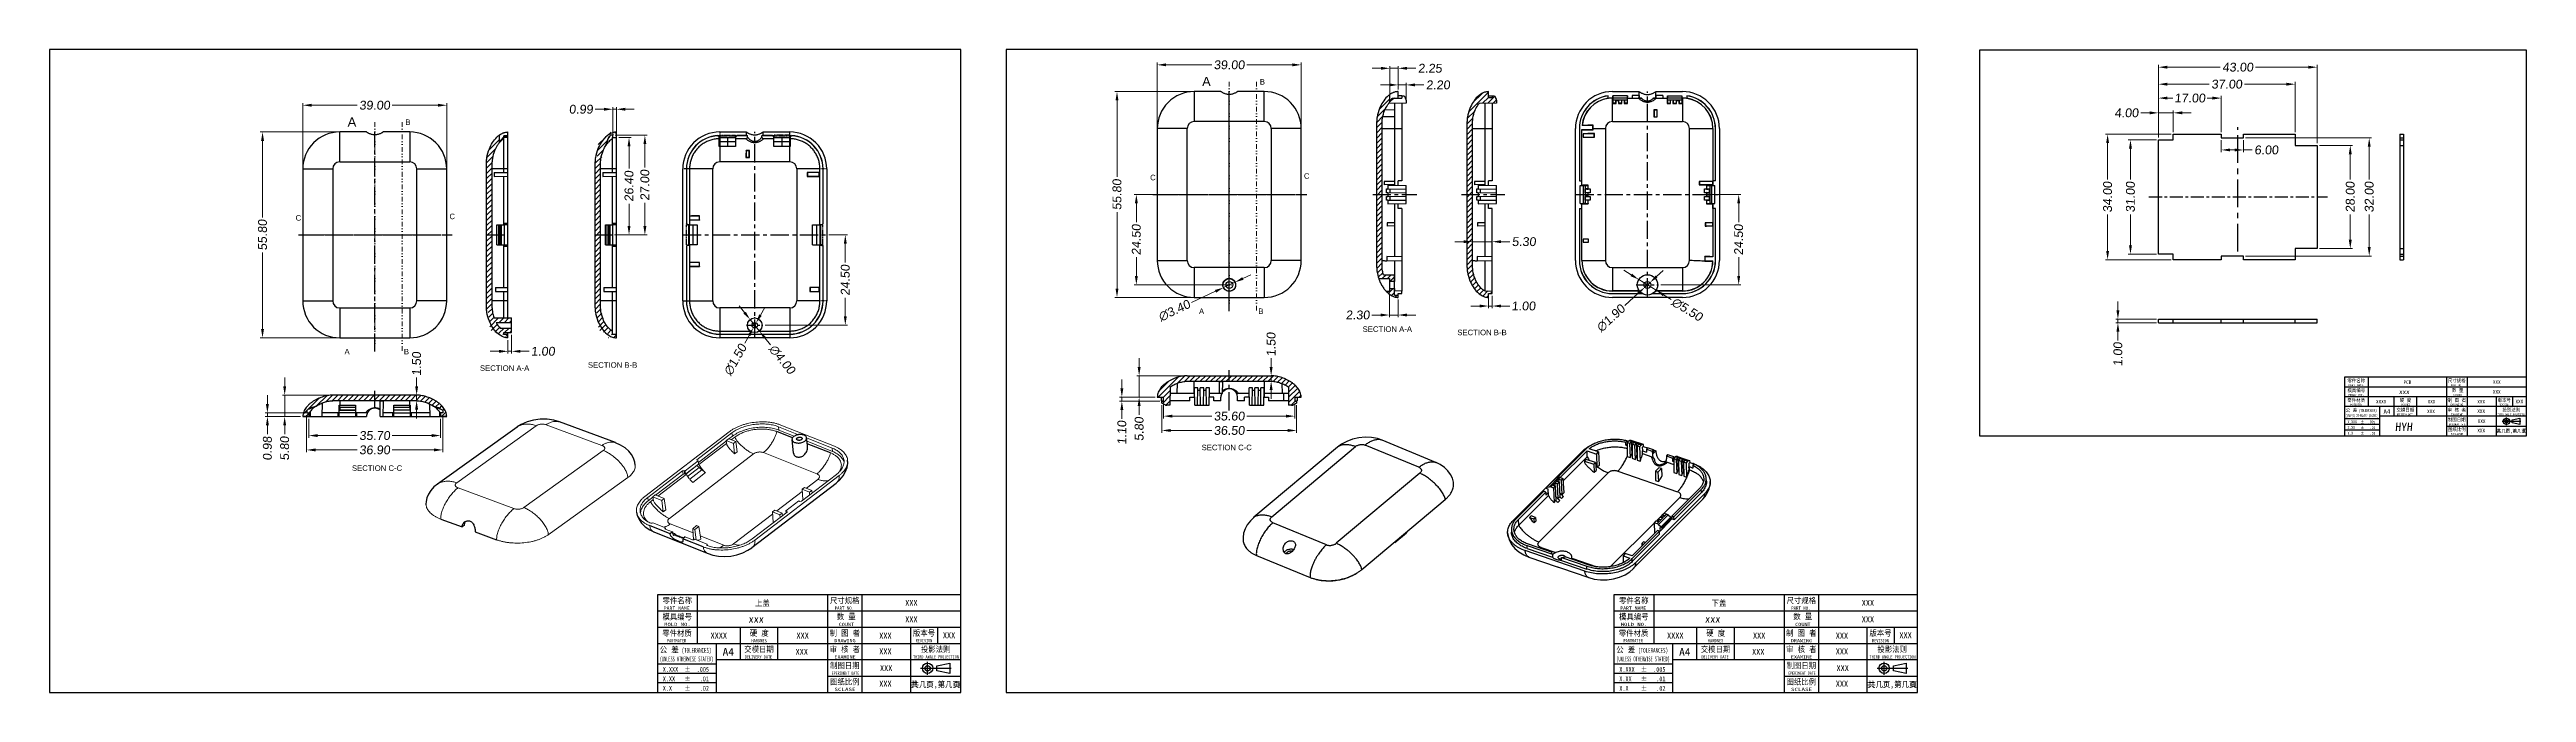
# Model space of a CAD drawing. Header units: millimetres. Extents: x 505 to 1176, y -2270 to -2095.
import ezdxf
from ezdxf.enums import TextEntityAlignment as Align

# ---------------------------------------------------------------- set-up
doc = ezdxf.new("R2010")
doc.units = ezdxf.units.MM
doc.header["$MEASUREMENT"] = 0
for name, pattern in [('CENTER', [50.8, 31.75, -6.35, 6.35, -6.35]), ('DIVIDE', [31.75, 12.7, -6.35, 0, -6.35, 0, -6.35]), ('HIDDEN', [0.375, 0.25, -0.125])]:
    doc.linetypes.add(name, pattern=pattern)
doc.layers.get('0').update_dxf_attribs({"linetype": 'CONTINUOUS'})
doc.layers.get('Defpoints').update_dxf_attribs({"linetype": 'CONTINUOUS'})
for name, color, linetype in [('02___PRT_ALL_AXES', 7, 'CONTINUOUS'), ('06___PRT_ALL_SURFS', 7, 'CONTINUOUS'), ('DEFAULT_2', 8, 'HIDDEN'), ('dim', 82, 'CONTINUOUS'), ('text-mold', 3, 'CONTINUOUS')]:
    doc.layers.add(name, color=color, linetype=linetype)
doc.layers.add('center', color=1, linetype='CENTER', lineweight=9)
doc.layers.add('hatch', color=56, linetype='CONTINUOUS', lineweight=9)
doc.styles.add('MA', font='', dxfattribs={"width": 0.8})
doc.styles.add('TEXTSTYLE_0', font='txt', dxfattribs={"width": 0.8})
doc.styles.add('标准', font='arial.ttf', dxfattribs={"oblique": 5.000002})
doc.styles.get('MA').set_extended_font_data('SimSun')
doc.dimstyles.new('YanXiu', dxfattribs={"dimscale": 1.2, "dimtxt": 5, "dimasz": 2.5, "dimexe": 0.8, "dimexo": 0.3, "dimgap": 0.6, "dimtad": 0, "dimzin": 0, "dimdsep": 46, "dimtxsty": '标准', "dimcen": 0, "dimclrd": 3, "dimclre": 3, "dimclrt": 3, "dimadec": 0, "dimazin": 0, "dimtfac": 1, "dimtdec": 4, "dimtofl": 0, "dimtmove": 0, "dimatfit": 3, "dimfxl": 0, "dimtolj": 1, "dimtzin": 0, "dimlwd": 9, "dimlwe": 9, "dimarcsym": 0})
pattern_1 = [(45, (519.1878, -2292.7556), (-0.707107, 0.707107), [])]

# ---------------------------------------------------------------- blocks, each defined once
blk = doc.blocks.new('vwe')
at = {"color": 4, "linetype": 'Continuous'}
for p, q in [((344.72, -541.07), (323.16, -556.54)), ((339.51, -541.44), (339.54, -541.42)), ((362.53, -546.43), (347.37, -540.81)), ((350.98, -540.04), (351, -540.05)), ((374.18, -560.23), (397, -542.74)), ((397.75, -543.04), (388.28, -550.29)), ((397.75, -543.04), (397.87, -543.94)), ((410.39, -541.37), (410.48, -542.28)), ((415.78, -543.51), (410.39, -541.37)), ((414.63, -543.92), (410.48, -542.28)), ((411.01, -540.89), (425.54, -546.66)), ((341.35, -563.28), (362.9, -547.81)), ((366.16, -545.67), (366.19, -545.68)), ((380.79, -566.2), (403.61, -548.72)), ((388.32, -550.53), (388.28, -550.29)), ((396.24, -545.19), (388.65, -551.01)), ((396.31, -545.87), (388.81, -551.62)), ((396.87, -544.62), (396.23, -545.1)), ((396.35, -546.24), (396.23, -545.1)), ((396.23, -545.1), (398.14, -545.86)), ((398.78, -545.37), (396.87, -544.62)), ((397.87, -543.94), (396.95, -544.65)), ((398.51, -544.19), (397.58, -544.9)), ((398.14, -545.86), (398.78, -545.37)), ((398.48, -548.69), (398.14, -545.86)), ((398.48, -548.69), (399.19, -548.14)), ((399.19, -548.14), (398.78, -545.37)), ((406.27, -548.36), (420.79, -554.14)), ((424.91, -547.14), (418, -544.39)), ((425.01, -548.05), (418.11, -545.31)), ((424.91, -547.14), (425.01, -548.05)), ((317.95, -556.91), (317.93, -556.93)), ((347.98, -570.62), (369.53, -555.15)), ((384.39, -553.27), (374.93, -560.52)), ((384.51, -554.18), (377.06, -559.89)), ((385.37, -554.26), (377.7, -560.14)), ((384.39, -553.27), (384.81, -553.21)), ((384.39, -553.27), (384.51, -554.18)), ((384.93, -554.12), (384.51, -554.18)), ((384.81, -553.21), (384.93, -554.12)), ((384.81, -553.21), (385.1, -553.33)), ((384.93, -554.12), (385.2, -554.23)), ((385.1, -553.33), (388.6, -550.64)), ((385.1, -553.33), (385.2, -554.23)), ((385.2, -554.23), (385.23, -554.2)), ((388.66, -551.46), (385.22, -554.1)), ((385.23, -554.2), (385.22, -554.1)), ((385.37, -554.26), (385.23, -554.2)), ((388.28, -551.89), (385.25, -554.21)), ((388.86, -552.43), (385.72, -554.83)), ((389.63, -553.04), (386.31, -555.58)), ((390.55, -553.8), (387.11, -556.44)), ((388.28, -551.89), (388.26, -551.77)), ((388.86, -552.43), (388.28, -551.89)), ((388.6, -550.64), (388.32, -550.53)), ((388.6, -550.64), (388.71, -551.54)), ((388.68, -551.56), (388.66, -551.46)), ((388.68, -551.56), (388.71, -551.54)), ((388.81, -551.62), (388.68, -551.56)), ((426.81, -554.58), (403.99, -572.07)), ((416.59, -561.54), (426.06, -554.28)), ((421.03, -555.64), (417.92, -558.02)), ((426, -556.63), (425.98, -556.64)), ((338.69, -563.54), (323.53, -557.93)), ((374.93, -560.52), (375.05, -561.43)), ((376.35, -560.43), (375.05, -561.43)), ((376.42, -561.11), (375.68, -561.68)), ((376.98, -559.86), (376.34, -560.34)), ((376.46, -561.48), (376.34, -560.34)), ((376.34, -560.34), (378.79, -561.32)), ((379.43, -560.83), (376.98, -559.86)), ((378.79, -561.32), (379.43, -560.83)), ((379.16, -564.4), (378.79, -561.32)), ((379.88, -563.85), (379.43, -560.83)), ((416.79, -558.89), (409.89, -564.18)), ((415.89, -561.48), (412.39, -564.17)), ((416.17, -561.59), (415.89, -561.48)), ((416.59, -561.54), (416.17, -561.59)), ((417.38, -557.81), (416.74, -558.3)), ((416.74, -558.3), (418.73, -559.09)), ((416.74, -558.3), (416.99, -561.09)), ((419.37, -558.6), (417.38, -557.81)), ((418.73, -559.09), (419.37, -558.6)), ((418.73, -559.09), (418.81, -559.84)), ((419.37, -558.6), (419.46, -559.34)), ((325.64, -567.06), (325.4, -567.23)), ((325.7, -567.01), (325.64, -567.06)), ((325.7, -567.01), (325.73, -566.96)), ((376.16, -567.47), (375.73, -567.52)), ((376.29, -567.37), (376.16, -567.47)), ((379.73, -568.74), (376.29, -567.37)), ((376.77, -569.97), (376.75, -569.97)), ((379.16, -564.4), (379.88, -563.85)), ((379.59, -568.84), (379.73, -568.74)), ((379.63, -569.08), (379.59, -568.84)), ((379.63, -569.08), (381.62, -569.87)), ((379.73, -568.74), (379.78, -569.14)), ((381.03, -567.71), (387.21, -570.16)), ((381.67, -570.12), (382.15, -570.31)), ((382.25, -570.36), (382.15, -570.31)), ((388.19, -568.17), (387.11, -569)), ((387.11, -569), (387.37, -571.97)), ((387.11, -569), (387.72, -569.24)), ((387.72, -569.24), (388.8, -568.41)), ((387.72, -569.24), (388.05, -572.04)), ((388.8, -568.41), (388.19, -568.17)), ((388.8, -568.41), (389.31, -571.81)), ((408.76, -565.04), (398.21, -573.13)), ((403.24, -571.77), (412.71, -564.52)), ((409.35, -563.96), (408.71, -564.45)), ((408.71, -564.45), (410.7, -565.24)), ((408.71, -564.45), (408.96, -567.24)), ((411.34, -564.75), (409.35, -563.96)), ((410.7, -565.24), (411.34, -564.75)), ((410.7, -565.24), (410.78, -566)), ((411.34, -564.75), (411.43, -565.49)), ((412.39, -564.17), (412.67, -564.28)), ((412.39, -564.17), (412.45, -564.71)), ((412.69, -564.52), (412.67, -564.28)), ((412.67, -564.28), (412.71, -564.52)), ((382.2, -570.66), (381.95, -570.85)), ((383.64, -571.09), (383.64, -571.09)), ((385.06, -571.24), (387.04, -572.03)), ((387.46, -571.97), (387.04, -572.03)), ((387.37, -571.97), (387.4, -571.98)), ((387.6, -571.86), (387.46, -571.97)), ((391.04, -573.23), (387.6, -571.86)), ((389.18, -570.95), (395.55, -573.48)), ((390.91, -573.33), (391.04, -573.23)), ((390.96, -573.57), (390.91, -573.33)), ((391.04, -573.23), (391.09, -573.61)), ((391.3, -575.74), (391.32, -575.75)), ((403.14, -574.15), (403.16, -574.13))]:
    blk.add_line(p, q, dxfattribs=at)
blk.add_lwpolyline([(383.64, -571.09), (383.5, -571.03), (382.98, -570.8), (382.5, -570.54), (382.25, -570.36)], dxfattribs=at)
for centre, radius, start, end in [((423.32, -551.24), 4.21, 325.05457, 330.08613), ((422.44, -549.3), 6.15, 317.14103, 318.26531), ((425.21, -551.76), 3.03, 15.13291, 22.43619), ((416.4, -556.96), 4.17, 278.04062, 281.96786), ((327.66, -568.77), 2.65, 137.07641, 139.74663), ((378.11, -561.84), 6.15, 235.23638, 236.44713), ((377.71, -563.94), 4.2, 223.3555, 228.9337), ((408.37, -563.12), 4.17, 278.04062, 281.96786), ((382.87, -575.89), 4.62, 68.24462, 68.96958)]:
    blk.add_arc(centre, radius, start, end, dxfattribs=at)
for points, start_tangent, end_tangent in [([(339.54, -541.42), (339.69, -541.32), (340.1, -541.1), (340.55, -540.92), (341.04, -540.79), (341.55, -540.7), (342.61, -540.66), (343.68, -540.78), (344.72, -541.07)], (0.818153, 0.575001), (0.937677, -0.347508)), ([(347.37, -540.81), (347.06, -540.72), (346.71, -540.66), (346.34, -540.64), (345.97, -540.65), (345.61, -540.71), (345.27, -540.8), (344.97, -540.92), (344.72, -541.07)], (-0.937677, 0.347508), (-0.812402, -0.583098)), ([(347.37, -540.81), (348.16, -540.35), (348.99, -540.04), (349.81, -539.9), (350.21, -539.9), (350.6, -539.94), (350.96, -540.04), (350.98, -540.04)], (0.812402, 0.583098), (0.941438, -0.337187)), ([(397, -542.74), (397.66, -542.27), (398.39, -541.84), (399.18, -541.45), (400.02, -541.1), (400.9, -540.79), (401.83, -540.54), (403.74, -540.17), (405.69, -540.03), (406.66, -540.04), (407.6, -540.1), (408.52, -540.22), (409.4, -540.39), (410.23, -540.62), (411.01, -540.89)], (0.793708, 0.608299), (0.929341, -0.369222)), ([(397.75, -543.04), (398.85, -542.31), (400.13, -541.69), (401.54, -541.2), (403.06, -540.84), (404.61, -540.64), (406.18, -540.59), (407.69, -540.7), (409.11, -540.96), (410.39, -541.37)], (0.793708, 0.608299), (0.929341, -0.369222)), ([(410.48, -542.28), (409.78, -542.03), (409.03, -541.83), (407.41, -541.57), (405.69, -541.5), (403.94, -541.63), (402.21, -541.96), (401.38, -542.19), (400.59, -542.47), (399.83, -542.78), (399.12, -543.14), (398.46, -543.52), (397.87, -543.94)], (-0.929341, 0.369222), (-0.793708, -0.608299)), ([(409.96, -542.68), (409.01, -542.37), (407.99, -542.15), (406.9, -542.01), (405.76, -541.97), (404.59, -542.03), (403.43, -542.18), (402.3, -542.43), (401.22, -542.76), (400.22, -543.17), (399.31, -543.65), (398.51, -544.19)], (-0.930434, 0.366459), (-0.795601, -0.605821)), ([(406.27, -548.36), (406.9, -547.81), (407.63, -547.01), (408.35, -546.04), (408.96, -545.07), (409.42, -544.16), (409.75, -543.36), (409.96, -542.68)], (0.797432, 0.603409), (0.230899, 0.972978)), ([(362.53, -546.43), (362.87, -546.2), (363.23, -546.01), (363.96, -545.71), (364.7, -545.54), (365.24, -545.51), (365.76, -545.56), (366.16, -545.67)], (0.812402, 0.583098), (0.937643, -0.347601)), ([(362.53, -546.43), (362.81, -546.55), (363.03, -546.71), (363.18, -546.88), (363.27, -547.07), (363.29, -547.16), (363.28, -547.26), (363.26, -547.36), (363.23, -547.45), (363.17, -547.55), (363.1, -547.64), (362.9, -547.81)], (0.937677, -0.347508), (-0.812402, -0.583098)), ([(369.53, -555.15), (369.48, -554.67), (369.36, -554.18), (369.18, -553.68), (368.95, -553.19), (368.66, -552.69), (368.34, -552.2), (367.78, -551.48), (367.16, -550.78), (366.48, -550.12), (365.77, -549.52), (364.79, -548.81), (364.31, -548.5), (363.82, -548.23), (363.36, -548), (362.9, -547.81)], (-0.049575, 0.99877), (-0.937677, 0.347508)), ([(396.35, -546.24), (396.74, -546.82), (397.22, -547.43), (397.8, -548.05), (398.48, -548.69)], (0.508485, -0.861071), (0.750671, -0.660676)), ([(398.5, -544.19), (398.87, -544.8), (399.39, -545.48), (400.08, -546.23), (400.94, -547.02), (401.9, -547.76), (402.83, -548.35), (403.61, -548.72)], (0.468412, -0.88351), (0.931488, -0.363772)), ([(406.27, -548.36), (405.96, -548.27), (405.62, -548.21), (405.26, -548.2), (404.89, -548.23), (404.52, -548.3), (404.18, -548.4), (403.87, -548.55), (403.61, -548.72)], (-0.929341, 0.369222), (-0.793708, -0.608299)), ([(420.79, -554.14), (421.42, -553.58), (422.14, -552.78), (422.86, -551.81), (423.47, -550.84), (423.94, -549.93), (424.27, -549.13), (424.48, -548.45)], (0.795196, 0.606353), (0.233767, 0.972293)), ([(426.97, -553.34), (427.12, -553.05), (427.34, -552.38), (427.41, -551.71), (427.3, -551.05), (427.03, -550.43), (426.6, -549.84), (426.02, -549.31), (425.31, -548.85), (424.48, -548.45)], (0.497831, 0.867274), (-0.928235, 0.371994)), ([(424.91, -547.14), (426.02, -547.68), (426.93, -548.34), (427.59, -549.1), (428, -549.93), (428.13, -550.54)], (0.929341, -0.369222), (0.097771, -0.995209)), ([(428.01, -550.61), (427.86, -550.31), (427.57, -549.86), (427.2, -549.43), (426.76, -549.03), (426.24, -548.67), (425.65, -548.34), (425.01, -548.05)], (-0.381007, 0.924572), (-0.929341, 0.369222)), ([(425.54, -546.66), (426.26, -546.98), (426.91, -547.35), (427.48, -547.75), (427.98, -548.19), (428.39, -548.67), (428.71, -549.17), (428.94, -549.7), (429.08, -550.24), (429.1, -550.44)], (0.929341, -0.369222), (0.096457, -0.995337)), ([(323.16, -556.54), (322.12, -556.26), (321.05, -556.13), (319.99, -556.18), (319.48, -556.26), (319, -556.39), (318.54, -556.57), (318.13, -556.79), (317.95, -556.91)], (-0.937677, 0.347508), (-0.812412, -0.583083)), ([(323.16, -556.54), (322.96, -556.72), (322.89, -556.81), (322.83, -556.9), (322.8, -557), (322.78, -557.09), (322.78, -557.19), (322.79, -557.29), (322.88, -557.48), (323.04, -557.65), (323.25, -557.8), (323.53, -557.93)], (-0.812402, -0.583098), (0.937677, -0.347508)), ([(369.53, -555.15), (370.09, -554.71), (370.55, -554.25), (370.94, -553.77), (371.23, -553.27), (371.43, -552.76), (371.53, -552.25), (371.55, -551.8)], (0.812402, 0.583098), (-0.054053, 0.998538)), ([(386.3, -555.58), (386.07, -555.3), (385.68, -554.76), (385.37, -554.26)], (-0.649071, 0.760728), (-0.469829, 0.882757)), ([(387.11, -556.44), (386.55, -555.86), (386.3, -555.58)], (-0.717568, 0.696488), (-0.649071, 0.760728)), ([(388.81, -551.62), (389.12, -552.13), (389.51, -552.66), (389.99, -553.22), (390.55, -553.8)], (0.469829, -0.882757), (0.717568, -0.696488)), ([(388.86, -552.43), (389.11, -552.64), (389.37, -552.85), (389.63, -553.04)], (0.736815, -0.676094), (0.821473, -0.570247)), ([(389.63, -553.04), (389.94, -553.27), (390.25, -553.53), (390.55, -553.8)], (0.821473, -0.570247), (0.717568, -0.696488)), ([(420.79, -554.14), (421.05, -554.27), (421.26, -554.43), (421.39, -554.61), (421.46, -554.81), (421.46, -555.03), (421.39, -555.24), (421.24, -555.45), (421.03, -555.64)], (0.929341, -0.369222), (-0.793708, -0.608299)), ([(423.93, -555.94), (423.53, -556), (422.66, -556.01), (421.78, -555.88), (421.03, -555.64)], (-0.979828, -0.199845), (-0.930201, 0.367052)), ([(426.81, -554.58), (426.82, -555.06), (426.75, -555.5), (426.61, -555.88), (426.4, -556.22), (426.14, -556.51), (426, -556.63)], (0.102153, -0.994769), (-0.788327, -0.615257)), ([(426.95, -553.48), (426.06, -554.28)], (-0.680147, -0.733075), (-0.793708, -0.608299)), ([(429.1, -550.44), (429.12, -550.79), (429.06, -551.36), (428.91, -551.92), (428.67, -552.48), (428.33, -553.03), (427.91, -553.57), (427.4, -554.09), (426.81, -554.58)], (0.096457, -0.995337), (-0.793708, -0.608299)), ([(428.13, -550.54), (428.14, -550.81), (428.01, -551.72), (427.61, -552.61), (427.03, -553.39)], (0.097771, -0.995209), (-0.665632, -0.74628)), ([(314.84, -562.33), (314.85, -562.5), (314.94, -563.01), (315.12, -563.51), (315.4, -564), (315.57, -564.23), (315.77, -564.46), (316.22, -564.91), (316.76, -565.32), (317.38, -565.71), (318.06, -566.06), (318.82, -566.37)], (0.012596, -0.999921), (0.937677, -0.347508)), ([(318.82, -566.37), (318.84, -565.82), (318.92, -565.25), (319.06, -564.65), (319.25, -564.05), (319.48, -563.44), (319.75, -562.82), (320.4, -561.62), (321.14, -560.48), (321.54, -559.95), (321.94, -559.45), (322.35, -558.99), (322.75, -558.58), (323.15, -558.23), (323.53, -557.93)], (-0.02106, 0.999778), (0.812402, 0.583098)), ([(338.69, -563.54), (338.3, -563.84), (337.91, -564.2), (337.5, -564.61), (337.1, -565.07), (336.7, -565.56), (336.3, -566.09), (335.56, -567.23), (334.91, -568.44), (334.64, -569.05), (334.4, -569.67), (334.22, -570.27), (334.08, -570.86), (334, -571.44), (333.97, -571.99)], (-0.812402, -0.583098), (0.02106, -0.999778)), ([(338.69, -563.54), (339, -563.64), (339.35, -563.7), (339.72, -563.72), (340.09, -563.7), (340.46, -563.65), (340.79, -563.56), (341.09, -563.43), (341.35, -563.28)], (0.937677, -0.347508), (0.812402, 0.583098)), ([(347.98, -570.62), (347.76, -569.53), (347.54, -568.97), (347.25, -568.41), (346.91, -567.86), (346.51, -567.31), (346.08, -566.77), (345.6, -566.25), (344.57, -565.29), (343.48, -564.45), (342.93, -564.08), (342.39, -563.77), (341.86, -563.5), (341.35, -563.28)], (-0.049575, 0.99877), (-0.937677, 0.347508)), ([(371.9, -564.5), (371.87, -564.01), (371.93, -563.45), (372.08, -562.89), (372.32, -562.33), (372.66, -561.77), (373.08, -561.24), (373.59, -560.72), (374.18, -560.23)], (-0.137962, 0.990438), (0.793708, 0.608299)), ([(372.87, -564.38), (372.85, -563.88), (373.01, -563), (373.41, -562.14), (374.06, -561.3), (374.93, -560.52)], (-0.138115, 0.990416), (0.793708, 0.608299)), ([(375.05, -561.43), (374.52, -561.87), (374.06, -562.34), (373.68, -562.82), (373.38, -563.32), (373.16, -563.82), (373.02, -564.33), (372.97, -564.8)], (-0.793708, -0.608299), (-0.026377, -0.999652)), ([(375.68, -561.68), (375.01, -562.27), (374.48, -562.89), (374.09, -563.54), (373.86, -564.21), (373.79, -564.87), (373.89, -565.52), (374.15, -566.15), (374.57, -566.73), (374.65, -566.83)], (-0.791799, -0.610782), (0.685688, -0.727896)), ([(375.68, -561.68), (376.05, -562.28), (376.58, -562.97), (377.28, -563.72), (378.13, -564.5), (379.1, -565.24), (380.02, -565.83), (380.79, -566.2)], (0.470941, -0.882165), (0.930201, -0.367052)), ([(376.46, -561.48), (376.93, -562.18), (377.54, -562.9), (378.28, -563.65), (379.16, -564.4)], (0.508485, -0.861071), (0.786127, -0.618065)), ([(375.45, -568.15), (374.73, -567.83), (374.08, -567.46), (373.5, -567.06), (373.01, -566.61), (372.6, -566.14), (372.28, -565.64), (372.05, -565.11), (371.91, -564.57), (371.9, -564.5)], (-0.929341, 0.369222), (-0.137962, 0.990438)), ([(374.6, -566.89), (373.89, -566.3), (373.3, -565.55), (372.95, -564.74), (372.87, -564.38)], (-0.821467, 0.570256), (-0.138115, 0.990416)), ([(375.73, -567.52), (374.71, -566.96)], (-0.911828, 0.410571), (-0.833333, 0.552771)), ([(376.75, -569.97), (376.51, -569.85), (376.2, -569.63), (375.93, -569.36), (375.71, -569.02), (375.55, -568.62), (375.45, -568.15)], (-0.92591, 0.377744), (-0.132158, 0.991229)), ([(381.03, -567.71), (380.43, -568.1), (379.72, -568.44), (379.3, -568.58)], (-0.79519, -0.606361), (-0.96302, -0.269431)), ([(381.03, -567.71), (380.77, -567.58), (380.57, -567.42), (380.43, -567.23), (380.36, -567.03), (380.36, -566.82), (380.43, -566.6), (380.58, -566.4), (380.79, -566.2)], (-0.929341, 0.369222), (0.793708, 0.608299)), ([(382.2, -570.66), (382.28, -570.58), (382.31, -570.5), (382.3, -570.43), (382.25, -570.36)], (0.793705, 0.608303), (-0.788419, 0.615138)), ([(333.97, -571.99), (334.79, -572.26), (335.65, -572.48), (336.55, -572.66), (337.49, -572.79), (339.42, -572.9), (341.38, -572.81), (343.28, -572.52), (344.19, -572.31), (345.06, -572.05), (345.88, -571.75), (346.65, -571.41), (347.35, -571.03), (347.98, -570.62)], (0.937677, -0.347508), (0.812402, 0.583098)), ([(382.2, -570.66), (382.41, -570.78), (382.66, -570.91), (382.95, -571.03), (383.28, -571.15), (383.58, -571.25)], (0.827548, -0.561394), (0.950673, -0.310195)), ([(383.58, -571.25), (383.64, -571.27), (383.97, -571.38), (384.27, -571.48), (384.53, -571.57)], (0.950673, -0.310195), (0.93346, -0.358682)), ([(383.64, -571.09), (383.7, -571.11), (384.08, -571.26), (384.43, -571.39), (384.71, -571.5)], (0.929358, -0.369179), (0.931098, -0.364769)), ([(388.38, -572.18), (388.5, -572.14), (388.92, -571.99), (389.31, -571.81)], (0.962766, 0.270336), (0.892937, 0.450181)), ([(403.99, -572.07), (403.33, -572.53), (402.6, -572.96), (401.81, -573.36), (400.97, -573.71), (400.08, -574.01), (399.16, -574.27), (397.25, -574.64), (395.29, -574.78), (394.33, -574.77), (393.38, -574.71), (392.47, -574.59), (391.59, -574.42), (390.75, -574.19), (389.97, -573.92)], (-0.793708, -0.608299), (-0.929341, 0.369222)), ([(389.97, -573.92), (390.07, -574.39), (390.24, -574.79), (390.45, -575.13), (390.72, -575.4), (391.03, -575.62), (391.3, -575.74)], (0.132158, -0.991229), (0.929318, -0.36928)), ([(403.24, -571.77), (402.18, -572.47), (400.95, -573.08), (399.59, -573.56), (398.13, -573.93), (396.63, -574.15), (395.12, -574.22), (393.64, -574.15), (392.24, -573.93), (390.96, -573.57)], (-0.793708, -0.608299), (-0.944229, 0.329289)), ([(394.29, -574.18), (394.95, -573.87), (395.55, -573.48)], (0.931528, 0.36367), (0.792217, 0.61024)), ([(398.21, -573.13), (397.95, -573.3), (397.64, -573.44), (397.3, -573.55), (396.93, -573.61), (396.56, -573.64), (396.2, -573.63), (395.86, -573.57), (395.55, -573.48)], (-0.793708, -0.608299), (-0.929341, 0.369222)), ([(398.21, -573.13), (398.97, -573.36), (399.81, -573.49)], (0.928474, -0.371397), (0.997165, -0.075243)), ([(403.16, -574.13), (403.32, -574), (403.59, -573.71), (403.79, -573.37), (403.93, -572.98), (404, -572.55), (403.99, -572.07)], (0.793725, 0.608276), (-0.102153, 0.994769))]:
    blk.add_spline(points, degree=3, dxfattribs=dict(at, start_tangent=start_tangent, end_tangent=end_tangent))
at = {"layer": '02___PRT_ALL_AXES', "color": 4, "linetype": 'Continuous'}
for p, q in [((414.17, -544.36), (409.96, -542.68)), ((414.46, -548.53), (414.03, -544.85)), ((418.23, -546.34), (418, -544.38)), ((424.48, -548.45), (418.18, -545.95)), ((318.82, -566.37), (324.6, -568.51)), ((325.19, -568.09), (324.6, -568.51)), ((328.19, -569.84), (333.97, -571.99)), ((380.99, -570.35), (375.45, -568.15)), ((381.62, -569.87), (380.99, -570.35)), ((385.06, -571.24), (384.43, -571.72)), ((389.97, -573.92), (384.43, -571.72))]:
    blk.add_line(p, q, dxfattribs=at)
for centre, major_axis, ratio, start_param, end_param in [((326.99, -568.75), (-1.28, 1.85), 0.680246, 0.288565, 0.79938), ((383.34, -570.55), (-1.4, 1.77), 0.585938, 0.778008, 1.288824)]:
    blk.add_ellipse(centre, major_axis=major_axis, ratio=ratio, start_param=start_param, end_param=end_param, dxfattribs=at)
for points, start_tangent, end_tangent in [([(417.29, -543.64), (416.85, -543.52), (416.35, -543.47), (415.83, -543.5), (415.33, -543.6), (414.87, -543.78), (414.48, -544.01), (414.21, -544.28), (414.05, -544.58), (414.03, -544.85)], (-0.929341, 0.369222), (0.115369, -0.993323)), ([(418, -544.38), (418, -544.36), (417.88, -544.08), (417.64, -543.83), (417.29, -543.64)], (-0.115369, 0.993323), (-0.929341, 0.369222)), ([(414.03, -544.85), (414.03, -544.88), (414.14, -545.16), (414.39, -545.4), (414.74, -545.6)], (0.115369, -0.993323), (0.929341, -0.369222)), ([(414.46, -548.54), (414.49, -548.71), (414.64, -549.04), (414.88, -549.31), (415.2, -549.49)], (0.117824, -0.993034), (0.929341, -0.369222)), ([(414.74, -545.6), (415.18, -545.72), (415.67, -545.77), (416.19, -545.74), (416.7, -545.63), (417.16, -545.46), (417.54, -545.23), (417.82, -544.95), (417.97, -544.66), (418, -544.38)], (0.929341, -0.369222), (-0.115369, 0.993323)), ([(415.2, -549.49), (415.58, -549.59), (416.02, -549.59), (416.47, -549.49), (416.92, -549.3), (417.35, -548.98), (417.73, -548.56), (418.02, -548.03), (418.2, -547.41), (418.26, -546.71), (418.23, -546.35)], (0.929341, -0.369222), (-0.117365, 0.993089)), ([(415.27, -544.71), (415.28, -544.6), (415.37, -544.46), (415.53, -544.33), (415.76, -544.24), (416.01, -544.19), (416.27, -544.2), (416.49, -544.25)], (-0.10883, 0.99406), (0.929341, -0.369222)), ([(415.54, -544.98), (415.37, -544.88), (415.28, -544.75), (415.27, -544.71)], (-0.929341, 0.369222), (-0.10883, 0.99406)), ([(416.76, -544.53), (416.75, -544.63), (416.66, -544.78), (416.49, -544.91), (416.27, -545), (416.02, -545.05), (415.76, -545.04), (415.54, -544.98)], (0.10883, -0.99406), (-0.929341, 0.369222)), ([(416.49, -544.25), (416.66, -544.35), (416.75, -544.48), (416.76, -544.53)], (0.929341, -0.369222), (0.10883, -0.99406)), ([(324.6, -568.51), (324.64, -568.13), (324.79, -567.77), (325.01, -567.46), (325.3, -567.19), (325.32, -567.18)], (-0.02106, 0.999778), (0.812328, 0.583201)), ([(325.32, -567.18), (325.64, -567), (326.02, -566.87), (326.43, -566.84), (326.82, -566.93), (327.15, -567.11), (327.43, -567.38), (327.67, -567.72), (327.85, -568.11), (327.99, -568.53), (328.1, -568.98), (328.16, -569.43), (328.19, -569.84)], (0.812328, 0.583201), (0.02106, -0.999778)), ([(384.33, -572.63), (384.21, -572.68), (384.02, -572.67), (383.74, -572.61), (383.41, -572.49), (383.05, -572.33), (382.67, -572.14), (382.28, -571.92), (381.91, -571.67), (381.58, -571.39), (381.3, -571.07), (381.09, -570.72), (380.99, -570.35)], (-0.798546, -0.601934), (-0.132158, 0.991229)), ([(384.43, -571.72), (384.46, -572.05), (384.46, -572.31), (384.42, -572.5), (384.34, -572.62), (384.33, -572.63)], (0.132158, -0.991229), (-0.798546, -0.601934))]:
    blk.add_spline(points, degree=3, dxfattribs=dict(at, start_tangent=start_tangent, end_tangent=end_tangent))
at = {"layer": '06___PRT_ALL_SURFS', "color": 4, "linetype": 'Continuous'}
for p, q in [((339.51, -541.44), (317.95, -556.91)), ((366.16, -545.67), (351, -540.05)), ((403.16, -574.13), (425.98, -556.64)), ((376.77, -569.97), (391.3, -575.74))]:
    blk.add_line(p, q, dxfattribs=at)
for points in [[(350.98, -540.04), (349.5, -539.61), (347.68, -539.34), (345.81, -539.31), (343.99, -539.55), (342.22, -540.04), (340.65, -540.74), (339.54, -541.42)], [(371.55, -551.8), (371.44, -550.96), (371.1, -549.91), (370.54, -548.9), (369.77, -547.96), (368.79, -547.09), (367.56, -546.31), (366.19, -545.68)], [(317.93, -556.93), (317.01, -557.69), (316.17, -558.62), (315.53, -559.59), (315.11, -560.59), (314.89, -561.58), (314.84, -562.33)], [(426, -556.63), (427, -555.74), (427.9, -554.66), (428.55, -553.53), (428.96, -552.39), (429.12, -551.26), (429.1, -550.44)], [(371.9, -564.5), (372.1, -565.4), (372.57, -566.49), (373.27, -567.52), (374.24, -568.49), (375.48, -569.34), (376.75, -569.97)], [(391.32, -575.75), (392.57, -576.15), (394.13, -576.45), (395.78, -576.55), (397.47, -576.43), (399.12, -576.09), (400.67, -575.56), (402.07, -574.86), (403.14, -574.15)]]:
    blk.add_lwpolyline(points, dxfattribs=at)
blk = doc.blocks.new('*D1')
at = {"layer": 'Defpoints', "color": 0, "linetype": 'Continuous'}
for p in [(583.75, -2117.78), (562.84, -2173.58), (583.75, -2173.58)]:
    blk.add_point(p, dxfattribs=at)
at = {"layer": 'dim', "color": 3, "linetype": 'Continuous', "lineweight": 9}
for p, q in [((583.15, -2117.78), (562.24, -2117.78)), ((562.84, -2120.18), (562.84, -2140.93)), ((562.84, -2171.18), (562.84, -2150.43)), ((583.15, -2173.58), (562.24, -2173.58))]:
    blk.add_line(p, q, dxfattribs=at)
at = {"layer": 'dim', "color": 3, "linetype": 'Continuous'}
for points in [[(562.44, -2120.18), (563.24, -2120.18), (562.84, -2117.78)], [(562.44, -2171.18), (563.24, -2171.18), (562.84, -2173.58)]]:
    blk.add_solid(points, dxfattribs=at)
at = {"layer": 'dim', "color": 3, "insert": (562.84, -2145.68), "char_height": 2.4, "attachment_point": 5, "rotation": 90, "style": '标准'}
blk.add_mtext('55.80', dxfattribs=at)
blk = doc.blocks.new('*D2')
at = {"layer": 'Defpoints', "color": 0, "linetype": 'Continuous'}
for p in [(612.75, -2110.53), (573.75, -2132.53), (612.75, -2132.53)]:
    blk.add_point(p, dxfattribs=at)
at = {"layer": 'dim', "color": 3, "linetype": 'Continuous', "lineweight": 9}
for p, q in [((573.75, -2131.93), (573.75, -2109.93)), ((576.15, -2110.53), (588.5, -2110.53)), ((610.35, -2110.53), (598, -2110.53)), ((612.75, -2131.93), (612.75, -2109.93))]:
    blk.add_line(p, q, dxfattribs=at)
at = {"layer": 'dim', "color": 3, "linetype": 'Continuous'}
for points in [[(576.15, -2110.13), (576.15, -2110.93), (573.75, -2110.53)], [(610.35, -2110.13), (610.35, -2110.93), (612.75, -2110.53)]]:
    blk.add_solid(points, dxfattribs=at)
at = {"layer": 'dim', "color": 3, "insert": (593.25, -2110.53), "char_height": 2.4, "attachment_point": 5, "style": '标准'}
blk.add_mtext('39.00', dxfattribs=at)
blk = doc.blocks.new('*D3')
at = {"layer": 'Defpoints', "color": 0, "linetype": 'Continuous'}
for p in [(568.84, -2194.93), (573.75, -2194.93), (581.85, -2189.13)]:
    blk.add_point(p, dxfattribs=at)
at = {"layer": 'dim', "color": 3, "linetype": 'Continuous', "lineweight": 9}
for p, q in [((568.84, -2186.73), (568.84, -2184.33)), ((581.25, -2189.13), (568.24, -2189.13)), ((573.15, -2194.93), (568.24, -2194.93)), ((568.84, -2189.13), (568.84, -2194.93)), ((568.84, -2197.33), (568.84, -2199.73))]:
    blk.add_line(p, q, dxfattribs=at)
at = {"layer": 'dim', "color": 3, "linetype": 'Continuous'}
for points in [[(568.44, -2186.73), (569.24, -2186.73), (568.84, -2189.13)], [(568.44, -2197.33), (569.24, -2197.33), (568.84, -2194.93)]]:
    blk.add_solid(points, dxfattribs=at)
at = {"layer": 'dim', "color": 3, "insert": (568.84, -2203.55), "char_height": 2.4, "attachment_point": 5, "rotation": 90, "style": '标准'}
blk.add_mtext('5.80', dxfattribs=at)
blk = doc.blocks.new('*D4')
at = {"layer": 'Defpoints', "color": 0, "linetype": 'Continuous'}
for p in [(564.16, -2194.93), (573.15, -2194.93), (575.28, -2193.96)]:
    blk.add_point(p, dxfattribs=at)
at = {"layer": 'dim', "color": 3, "linetype": 'Continuous', "lineweight": 9}
for p, q in [((574.68, -2193.96), (563.56, -2193.96)), ((572.55, -2194.93), (563.56, -2194.93)), ((564.16, -2191.56), (564.16, -2189.16)), ((564.16, -2193.96), (564.16, -2194.93)), ((564.16, -2197.33), (564.16, -2199.73))]:
    blk.add_line(p, q, dxfattribs=at)
at = {"layer": 'dim', "color": 3, "linetype": 'Continuous'}
for points in [[(563.76, -2191.56), (564.56, -2191.56), (564.16, -2193.96)], [(563.76, -2197.33), (564.56, -2197.33), (564.16, -2194.93)]]:
    blk.add_solid(points, dxfattribs=at)
at = {"layer": 'dim', "color": 3, "insert": (564.16, -2203.56), "char_height": 2.4, "attachment_point": 5, "rotation": 90, "style": '标准'}
blk.add_mtext('0.98', dxfattribs=at)
blk = doc.blocks.new('*D5')
at = {"layer": 'Defpoints', "color": 0, "linetype": 'Continuous'}
for p in [(574.8, -2193.96), (611.7, -2193.96), (611.7, -2203.97)]:
    blk.add_point(p, dxfattribs=at)
at = {"layer": 'dim', "color": 3, "linetype": 'Continuous', "lineweight": 9}
for p, q in [((574.8, -2194.56), (574.8, -2204.57)), ((611.7, -2194.56), (611.7, -2204.57)), ((577.2, -2203.97), (588.5, -2203.97)), ((609.3, -2203.97), (598, -2203.97))]:
    blk.add_line(p, q, dxfattribs=at)
at = {"layer": 'dim', "color": 3, "linetype": 'Continuous'}
for points in [[(577.2, -2203.57), (577.2, -2204.37), (574.8, -2203.97)], [(609.3, -2203.57), (609.3, -2204.37), (611.7, -2203.97)]]:
    blk.add_solid(points, dxfattribs=at)
at = {"layer": 'dim', "color": 3, "insert": (593.25, -2203.97), "char_height": 2.4, "attachment_point": 5, "style": '标准'}
blk.add_mtext('36.90', dxfattribs=at)
blk = doc.blocks.new('*D6')
at = {"layer": 'Defpoints', "color": 0, "linetype": 'Continuous'}
for p in [(575.4, -2194.93), (611.1, -2194.93), (611.1, -2200.08)]:
    blk.add_point(p, dxfattribs=at)
at = {"layer": 'dim', "color": 3, "linetype": 'Continuous', "lineweight": 9}
for p, q in [((575.4, -2195.53), (575.4, -2200.68)), ((577.8, -2200.08), (588.5, -2200.08)), ((608.7, -2200.08), (598, -2200.08)), ((611.1, -2195.53), (611.1, -2200.68))]:
    blk.add_line(p, q, dxfattribs=at)
at = {"layer": 'dim', "color": 3, "linetype": 'Continuous'}
for points in [[(577.8, -2199.68), (577.8, -2200.48), (575.4, -2200.08)], [(608.7, -2199.68), (608.7, -2200.48), (611.1, -2200.08)]]:
    blk.add_solid(points, dxfattribs=at)
at = {"layer": 'dim', "color": 3, "insert": (593.25, -2200.08), "char_height": 2.4, "attachment_point": 5, "style": '标准'}
blk.add_mtext('35.70', dxfattribs=at)
blk = doc.blocks.new('*D7')
at = {"layer": 'Defpoints', "color": 0, "linetype": 'Continuous'}
for p in [(603.76, -2189.13), (603.76, -2190.63), (604.6, -2189.13)]:
    blk.add_point(p, dxfattribs=at)
at = {"layer": 'dim', "color": 3, "linetype": 'Continuous', "lineweight": 9}
for p, q in [((604.6, -2186.73), (604.6, -2184.33)), ((604.36, -2189.13), (605.2, -2189.13)), ((604.36, -2190.63), (605.2, -2190.63)), ((604.6, -2190.63), (604.6, -2189.13)), ((604.6, -2193.03), (604.6, -2195.43))]:
    blk.add_line(p, q, dxfattribs=at)
at = {"layer": 'dim', "color": 3, "linetype": 'Continuous'}
for points in [[(604.2, -2186.73), (605, -2186.73), (604.6, -2189.13)], [(604.2, -2193.03), (605, -2193.03), (604.6, -2190.63)]]:
    blk.add_solid(points, dxfattribs=at)
at = {"layer": 'dim', "color": 3, "insert": (604.6, -2180.63), "char_height": 2.4, "attachment_point": 5, "rotation": 90, "style": '标准'}
blk.add_mtext('1.50', dxfattribs=at)
blk = doc.blocks.new('*D8')
at = {"layer": 'Defpoints', "color": 0, "linetype": 'Continuous'}
for p in [(629.34, -2173.58), (630.34, -2172.18), (630.34, -2177.24)]:
    blk.add_point(p, dxfattribs=at)
at = {"layer": 'dim', "color": 3, "linetype": 'Continuous', "lineweight": 9}
for p, q in [((629.34, -2174.18), (629.34, -2177.84)), ((630.34, -2172.78), (630.34, -2177.84)), ((626.94, -2177.24), (624.54, -2177.24)), ((629.34, -2177.24), (630.34, -2177.24)), ((632.74, -2177.24), (635.14, -2177.24))]:
    blk.add_line(p, q, dxfattribs=at)
at = {"layer": 'dim', "color": 3, "linetype": 'Continuous'}
for points in [[(626.94, -2176.84), (626.94, -2177.64), (629.34, -2177.24)], [(632.74, -2176.84), (632.74, -2177.64), (630.34, -2177.24)]]:
    blk.add_solid(points, dxfattribs=at)
at = {"layer": 'dim', "color": 3, "insert": (638.85, -2177.24), "char_height": 2.4, "attachment_point": 5, "style": '标准'}
blk.add_mtext('1.00', dxfattribs=at)
blk = doc.blocks.new('*D9')
at = {"layer": 'Defpoints', "color": 0, "linetype": 'Continuous'}
for p in [(694.97, -2168.62), (697.48, -2171.74)]:
    blk.add_point(p, dxfattribs=at)
at = {"layer": 'dim', "color": 3, "linetype": 'Continuous', "lineweight": 9}
for p, q in [((693.47, -2166.75), (691.97, -2164.87)), ((694.97, -2168.62), (697.48, -2171.74)), ((700.48, -2175.49), (698.98, -2173.62))]:
    blk.add_line(p, q, dxfattribs=at)
at = {"layer": 'dim', "color": 3, "linetype": 'Continuous'}
for points in [[(693.79, -2166.5), (693.16, -2167), (694.97, -2168.62)], [(699.29, -2173.37), (698.66, -2173.87), (697.48, -2171.74)]]:
    blk.add_solid(points, dxfattribs=at)
at = {"layer": 'dim', "color": 3, "insert": (703.68, -2179.49), "char_height": 2.4, "attachment_point": 5, "rotation": 308.69211, "style": '标准'}
blk.add_mtext('∅4.00', dxfattribs=at)
blk = doc.blocks.new('*D10')
at = {"layer": 'Defpoints', "color": 0, "linetype": 'Continuous'}
for p in [(695.86, -2170.83), (696.59, -2169.53)]:
    blk.add_point(p, dxfattribs=at)
at = {"layer": 'dim', "color": 3, "linetype": 'Continuous', "lineweight": 9}
for p, q in [((697.77, -2167.44), (698.95, -2165.35)), ((693.5, -2175.02), (694.68, -2172.93)), ((696.59, -2169.53), (695.86, -2170.83))]:
    blk.add_line(p, q, dxfattribs=at)
at = {"layer": 'dim', "color": 3, "linetype": 'Continuous'}
for points in [[(697.42, -2167.24), (698.12, -2167.63), (696.59, -2169.53)], [(694.33, -2172.73), (695.03, -2173.12), (695.86, -2170.83)]]:
    blk.add_solid(points, dxfattribs=at)
at = {"layer": 'dim', "color": 3, "insert": (690.98, -2179.49), "char_height": 2.4, "attachment_point": 5, "rotation": 60.60629, "style": '标准'}
blk.add_mtext('∅1.50', dxfattribs=at)
blk = doc.blocks.new('*D11')
at = {"layer": 'Defpoints', "color": 0, "linetype": 'Continuous'}
for p in [(657.77, -2118.68), (657.66, -2145.68), (666.46, -2145.68)]:
    blk.add_point(p, dxfattribs=at)
at = {"layer": 'dim', "color": 3, "linetype": 'Continuous', "lineweight": 9}
for p, q in [((658.37, -2118.68), (667.06, -2118.68)), ((666.46, -2121.08), (666.46, -2127.41)), ((666.46, -2143.28), (666.46, -2136.95)), ((658.26, -2145.68), (667.06, -2145.68))]:
    blk.add_line(p, q, dxfattribs=at)
at = {"layer": 'dim', "color": 3, "linetype": 'Continuous'}
for points in [[(666.06, -2121.08), (666.86, -2121.08), (666.46, -2118.68)], [(666.06, -2143.28), (666.86, -2143.28), (666.46, -2145.68)]]:
    blk.add_solid(points, dxfattribs=at)
at = {"layer": 'dim', "color": 3, "insert": (666.46, -2132.18), "char_height": 2.4, "attachment_point": 5, "rotation": 90, "style": '标准'}
blk.add_mtext('27.00', dxfattribs=at)
blk = doc.blocks.new('*D12')
at = {"layer": 'Defpoints', "color": 0, "linetype": 'Continuous'}
for p in [(658.76, -2119.28), (662.16, -2119.28), (659.63, -2145.68)]:
    blk.add_point(p, dxfattribs=at)
at = {"layer": 'dim', "color": 3, "linetype": 'Continuous', "lineweight": 9}
for p, q in [((659.36, -2119.28), (662.76, -2119.28)), ((662.16, -2121.68), (662.16, -2127.71)), ((662.16, -2143.28), (662.16, -2137.25)), ((660.23, -2145.68), (662.76, -2145.68))]:
    blk.add_line(p, q, dxfattribs=at)
at = {"layer": 'dim', "color": 3, "linetype": 'Continuous'}
for points in [[(661.76, -2121.68), (662.56, -2121.68), (662.16, -2119.28)], [(661.76, -2143.28), (662.56, -2143.28), (662.16, -2145.68)]]:
    blk.add_solid(points, dxfattribs=at)
at = {"layer": 'dim', "color": 3, "insert": (662.16, -2132.48), "char_height": 2.4, "attachment_point": 5, "rotation": 90, "style": '标准'}
blk.add_mtext('26.40', dxfattribs=at)
blk = doc.blocks.new('*D13')
at = {"layer": 'Defpoints', "color": 0, "linetype": 'Continuous'}
for p in [(657.77, -2111.62), (657.77, -2118.98), (658.76, -2120.42)]:
    blk.add_point(p, dxfattribs=at)
at = {"layer": 'dim', "color": 3, "linetype": 'Continuous', "lineweight": 9}
for p, q in [((655.37, -2111.62), (652.97, -2111.62)), ((657.77, -2118.38), (657.77, -2111.02)), ((658.76, -2111.62), (657.77, -2111.62)), ((658.76, -2119.82), (658.76, -2111.02)), ((661.16, -2111.62), (663.56, -2111.62))]:
    blk.add_line(p, q, dxfattribs=at)
at = {"layer": 'dim', "color": 3, "linetype": 'Continuous'}
for points in [[(655.37, -2111.22), (655.37, -2112.02), (657.77, -2111.62)], [(661.16, -2111.22), (661.16, -2112.02), (658.76, -2111.62)]]:
    blk.add_solid(points, dxfattribs=at)
at = {"layer": 'dim', "color": 3, "insert": (649.15, -2111.62), "char_height": 2.4, "attachment_point": 5, "style": '标准'}
blk.add_mtext('0.99', dxfattribs=at)
blk = doc.blocks.new('mw')
at = {"color": 4, "linetype": 'Continuous'}
for p, q in [((547.29, -569.4), (569.92, -550.39)), ((587.12, -555.99), (572.57, -549.98)), ((577.21, -548.66), (577.2, -548.66)), ((643.55, -548.83), (643.2, -549.18)), ((643.22, -549.99), (643.2, -549.18)), ((643.59, -549.62), (643.22, -549.99)), ((643.55, -548.83), (643.57, -549.28)), ((643.57, -549.28), (643.59, -549.62)), ((644.01, -548.86), (643.59, -549.28)), ((643.59, -549.28), (643.62, -553.11)), ((647.33, -550.01), (644.01, -548.86)), ((644.65, -549.08), (644.23, -549.5)), ((644.23, -549.5), (644.4, -553.38)), ((644.65, -548.71), (644.3, -548.7)), ((647.63, -549.85), (644.3, -548.7)), ((644.65, -549.08), (644.8, -552.37)), ((645.33, -549.31), (644.91, -549.73)), ((644.91, -549.73), (644.94, -553.56)), ((646.01, -549.55), (645.59, -549.97)), ((645.59, -549.97), (645.77, -553.85)), ((646.01, -549.55), (646.19, -552.73)), ((646.69, -549.78), (646.28, -550.2)), ((646.28, -550.2), (646.3, -554.03)), ((647.33, -550.01), (646.91, -550.42)), ((647.99, -549.86), (647.63, -549.85)), ((647.94, -550.33), (649.09, -550.73)), ((565.06, -550.53), (565.04, -550.54)), ((591.76, -554.67), (591.78, -554.68)), ((612.66, -570.41), (631.4, -551.67)), ((632.28, -551.18), (624.87, -558.59)), ((632.69, -551.54), (624.99, -559.24)), ((626.2, -559.71), (632.76, -553.15)), ((632.47, -553.84), (632, -554.31)), ((632, -554.31), (632.01, -554.72)), ((632, -554.31), (634.56, -555.19)), ((635.03, -554.72), (632.47, -553.84)), ((632.76, -553.15), (632.69, -551.54)), ((632.69, -551.54), (635.22, -552.41)), ((635.79, -551.83), (633.3, -550.97)), ((634.56, -555.19), (635.03, -554.72)), ((634.56, -555.19), (634.65, -557.36)), ((634.65, -557.36), (635.17, -556.84)), ((635.03, -554.72), (635.17, -556.84)), ((635.22, -552.41), (635.79, -551.83)), ((635.22, -552.41), (635.38, -556.08)), ((635.38, -556.08), (635.58, -555.87)), ((635.79, -551.83), (636.03, -555.39)), ((641.04, -557.05), (657.22, -562.63)), ((643.62, -553.11), (644.4, -553.38)), ((644.8, -552.37), (644.93, -552.41)), ((644.94, -553.56), (645.77, -553.85)), ((646.19, -552.73), (646.29, -552.77)), ((646.3, -554.03), (647.08, -554.3)), ((646.91, -550.42), (647.08, -554.3)), ((647.8, -551.41), (647.72, -551.49)), ((647.76, -552.29), (647.72, -551.49)), ((647.72, -551.49), (648.79, -551.86)), ((647.8, -551.41), (647.75, -550.52)), ((647.76, -552.29), (650.25, -553.15)), ((649.12, -550.7), (648.77, -551.05)), ((648.77, -551.05), (648.79, -551.86)), ((648.77, -551.05), (650.38, -551.6)), ((650.72, -551.25), (649.12, -550.7)), ((650.72, -551.25), (650.38, -551.6)), ((650.38, -551.6), (650.41, -552.42)), ((650.41, -552.42), (651.33, -551.5)), ((650.78, -552.05), (650.72, -551.25)), ((650.73, -551.29), (651.33, -551.5)), ((652.19, -556.1), (651.25, -557.05)), ((651.25, -557.05), (651.27, -559.6)), ((651.25, -557.05), (651.93, -557.28)), ((651.93, -557.28), (652.87, -556.34)), ((652.87, -556.34), (652.19, -556.1)), ((652.87, -556.34), (653.01, -558.39)), ((653.74, -554.82), (653.91, -554.68)), ((654.58, -552.58), (654.24, -552.93)), ((654.24, -552.93), (654.24, -553.74)), ((654.24, -552.93), (655.84, -553.48)), ((654.45, -554.6), (656.21, -555.2)), ((656.19, -553.14), (654.58, -552.58)), ((656.19, -553.14), (655.84, -553.48)), ((655.84, -553.48), (655.86, -554.29)), ((656.2, -553.96), (655.86, -554.29)), ((655.86, -554.29), (656.2, -554.41)), ((656.21, -553.6), (656.19, -553.14)), ((656.19, -553.17), (656.53, -553.29)), ((656.61, -553.2), (656.19, -553.62)), ((656.19, -553.62), (656.22, -557.45)), ((656.19, -553.62), (656.83, -553.84)), ((659.93, -554.35), (656.61, -553.2)), ((657.25, -553.42), (656.83, -553.84)), ((656.83, -553.84), (657, -557.72)), ((657.25, -553.05), (656.9, -553.05)), ((660.23, -554.19), (656.9, -553.05)), ((657.25, -553.05), (660.59, -554.2)), ((657.25, -553.42), (657.43, -556.61)), ((657.43, -556.61), (657.53, -556.64)), ((657.93, -553.66), (657.51, -554.08)), ((657.51, -554.08), (657.54, -557.91)), ((657.51, -554.08), (658.2, -554.31)), ((658.61, -553.89), (658.2, -554.31)), ((658.2, -554.31), (658.37, -558.19)), ((658.61, -553.89), (658.76, -557.18)), ((659.3, -554.13), (658.88, -554.55)), ((658.88, -554.55), (658.91, -558.38)), ((658.88, -554.55), (659.52, -554.77)), ((659.93, -554.35), (659.52, -554.77)), ((659.52, -554.77), (659.69, -558.65)), ((660.59, -554.2), (660.23, -554.19)), ((660.4, -555.75), (660.32, -555.83)), ((660.32, -555.83), (660.42, -555.86)), ((660.36, -556.63), (660.32, -555.83)), ((660.35, -554.87), (660.61, -554.6)), ((660.4, -555.75), (660.35, -554.87)), ((660.36, -556.63), (660.43, -556.66)), ((660.54, -554.67), (661.33, -554.95)), ((660.61, -554.6), (660.59, -554.2)), ((661.68, -555.08), (661.33, -555.43)), ((661.33, -555.43), (661.35, -556.24)), ((587.38, -557.6), (564.75, -576.6)), ((620.95, -562.51), (613.54, -569.92)), ((614.11, -570.12), (621.51, -562.71)), ((614.2, -571.71), (622.26, -563.65)), ((638.43, -557.49), (619.69, -576.22)), ((621.51, -562.71), (620.95, -562.51)), ((621.51, -562.71), (621.56, -563.52)), ((621.56, -563.52), (622.22, -562.85)), ((621.76, -561.42), (624.34, -558.83)), ((621.76, -561.42), (622.49, -561.29)), ((621.77, -561.82), (621.76, -561.42)), ((622.15, -561.95), (621.77, -561.82)), ((622.18, -562.84), (622.15, -561.95)), ((622.22, -562.85), (622.18, -562.84)), ((622.26, -563.65), (622.22, -562.85)), ((625.07, -558.71), (622.49, -561.29)), ((623.38, -560.85), (622.9, -561.33)), ((622.9, -561.33), (623.58, -561.57)), ((624.07, -561.09), (623.38, -560.85)), ((623.95, -560.29), (623.39, -560.85)), ((623.58, -561.57), (624.07, -561.09)), ((623.58, -561.57), (623.75, -565.57)), ((624.43, -559.8), (623.94, -560.29)), ((624.63, -560.52), (623.94, -560.29)), ((623.95, -560.29), (623.98, -561.06)), ((624.07, -561.09), (624.28, -565.04)), ((624.34, -558.83), (625.07, -558.71)), ((625, -559.24), (624.43, -559.8)), ((625.11, -560.04), (624.43, -559.8)), ((624.63, -560.52), (625.11, -560.04)), ((624.63, -560.52), (624.79, -564.52)), ((624.88, -558.74), (624.87, -558.59)), ((625.2, -558.7), (624.87, -558.59)), ((625.68, -559.48), (624.99, -559.24)), ((625, -559.24), (625.03, -560.01)), ((625.11, -560.04), (625.32, -563.99)), ((625.47, -558.75), (626.16, -558.99)), ((625.68, -559.48), (626.16, -558.99)), ((625.68, -559.48), (625.84, -563.48)), ((625.84, -563.48), (626.37, -562.95)), ((626.16, -558.99), (626.37, -562.95)), ((664.61, -563.12), (645.87, -581.85)), ((651.27, -559.6), (652.04, -559.86)), ((651.93, -557.28), (652.04, -559.86)), ((663.11, -561.81), (655.7, -569.21)), ((656.22, -557.45), (657, -557.72)), ((656.26, -569.41), (663.67, -562)), ((656.31, -570.21), (663.72, -562.81)), ((657.54, -557.91), (658.37, -558.19)), ((658.76, -557.18), (658.9, -557.23)), ((658.91, -558.38), (659.69, -558.65)), ((663.72, -562.81), (663.67, -562)), ((665.04, -559.77), (664.99, -558.97)), ((571.64, -583.73), (594.27, -564.72)), ((614.2, -571.71), (614.11, -570.12)), ((617.53, -569.18), (617.11, -569.6)), ((617.11, -569.6), (618.31, -570.01)), ((618.73, -569.6), (617.53, -569.18)), ((618.31, -570.01), (618.73, -569.6)), ((618.31, -570.01), (618.35, -571.07)), ((618.73, -569.6), (618.8, -570.63)), ((623.75, -565.57), (624.28, -565.04)), ((625.29, -564.97), (624.77, -565.5)), ((624.79, -564.52), (625.32, -563.99)), ((626.34, -563.93), (625.81, -564.45)), ((650.98, -571.01), (651.46, -570.53)), ((651.46, -570.53), (652.15, -570.76)), ((651.48, -570.53), (652.03, -569.99)), ((652.03, -569.96), (652.51, -569.48)), ((652.03, -569.96), (652.71, -570.2)), ((652.04, -570.73), (652.03, -569.96)), ((654.66, -568.91), (652.08, -571.49)), ((652.71, -570.2), (652.14, -570.76)), ((652.51, -569.48), (653.2, -569.72)), ((652.53, -569.49), (653.07, -568.95)), ((653.2, -569.72), (652.71, -570.2)), ((652.83, -572.13), (655.42, -569.55)), ((652.85, -572.53), (655.44, -569.94)), ((653.07, -568.92), (653.56, -568.43)), ((653.07, -568.92), (653.76, -569.15)), ((653.09, -569.68), (653.07, -568.92)), ((653.75, -569.15), (653.19, -569.71)), ((653.56, -568.43), (654.24, -568.67)), ((653.58, -568.44), (657.84, -564.18)), ((654.24, -568.67), (653.76, -569.15)), ((654.66, -568.91), (655.42, -569.55)), ((655.07, -570.3), (655.09, -570.69)), ((655.09, -570.63), (655.71, -570.01)), ((655.42, -569.55), (655.44, -569.94)), ((656.26, -569.41), (655.7, -569.21)), ((655.7, -569.21), (655.71, -570.01)), ((656.31, -570.21), (655.71, -570.01)), ((656.31, -570.21), (656.26, -569.41)), ((663.97, -564.73), (663.98, -564.72)), ((562.1, -577.01), (547.55, -571.01)), ((580.63, -576.4), (580.31, -576.45)), ((580.6, -576.2), (580.63, -576.4)), ((580.63, -576.4), (583.75, -573.78)), ((583.72, -573.58), (583.75, -573.78)), ((612.22, -572.81), (612.23, -573.61)), ((616.49, -578.03), (616.47, -577.22)), ((618.35, -571.07), (618.8, -570.63)), ((639.1, -582.91), (650.98, -571.04)), ((651.77, -573.14), (644.89, -580.02)), ((644.93, -580.74), (652.34, -573.33)), ((644.97, -581.54), (652.38, -574.14)), ((648, -576.2), (647.58, -576.62)), ((647.58, -576.62), (648.11, -576.8)), ((647.58, -576.62), (647.59, -577.32)), ((648.52, -576.38), (648, -576.2)), ((650.98, -571.01), (651.67, -571.25)), ((651.04, -573.86), (650.98, -571.01)), ((652.15, -570.76), (651.67, -571.25)), ((652.34, -573.33), (651.77, -573.14)), ((652.08, -571.49), (652.83, -572.13)), ((652.34, -573.38), (652.45, -573.27)), ((652.38, -574.14), (652.34, -573.33)), ((652.49, -573.28), (652.45, -573.27)), ((652.85, -572.53), (652.46, -572.4)), ((652.46, -572.4), (652.49, -573.28)), ((652.49, -573.28), (655.09, -570.69)), ((652.83, -572.13), (652.85, -572.53)), ((543.12, -579.87), (557.67, -585.87)), ((632.12, -584.15), (615.94, -578.58)), ((616.97, -580.33), (616.96, -580.32)), ((620.31, -577.78), (624.2, -579.11)), ((625.01, -583.1), (625.52, -583.27)), ((628.6, -580.63), (635.39, -582.97)), ((632.67, -583.6), (632.65, -582.79)), ((643.04, -579.38), (642.46, -579.96)), ((642.46, -579.96), (644.31, -580.6)), ((642.46, -579.96), (642.48, -581.86)), ((644.89, -580.02), (643.04, -579.38)), ((644.97, -581.54), (644.93, -580.74)), ((645.23, -583.47), (645.21, -583.48))]:
    blk.add_line(p, q, dxfattribs=at)
at = {"color": 7, "linetype": 'Continuous'}
for p, q in [((542.41, -569.56), (542.42, -569.55)), ((633.16, -585.9), (633.15, -585.9))]:
    blk.add_line(p, q, dxfattribs=at)
at = {"color": 4, "linetype": 'Continuous'}
for centre, radius, start, end in [((640.61, -560.98), 11.29, 74.66396, 76.66693), ((640.62, -562.92), 14.29, 76.8662, 78.14952), ((643.51, -545.54), 13.31, 230.79128, 232.31622), ((626.31, -546.83), 12.95, 315.71446, 318.66128), ((629.68, -546.95), 15.19, 336.15867, 336.68599), ((657.47, -566.16), 11.86, 69.17467, 70.99162), ((657.59, -565.84), 11.52, 68.86842, 69.16733), ((634.74, -554.25), 12.81, 226.05861, 229.05311), ((633.07, -555.92), 12.67, 226.04133, 229.07035), ((633.69, -555.29), 12.81, 226.05861, 229.05311), ((634.11, -554.88), 12.67, 226.04133, 229.07035), ((565.31, -576.17), 9.86, 305.15566, 309.97364), ((617.42, -579), 1.4, 247.74908, 250.46056), ((616.92, -574.43), 4.77, 311.52427, 315.42401), ((561.46, -576.66), 9.96, 247.62811, 252.3592), ((633.6, -584.58), 1.4, 247.78535, 250.9933)]:
    blk.add_arc(centre, radius, start, end, dxfattribs=at)
for centre, major_axis, ratio, start_param, end_param in [((644.03, -549.66), (0.339, 0.941), 0.424126, 0.14608, 0.734083), ((647.38, -550.81), (0.312, 0.95), 0.445041, 0.133499, 0.721502), ((652.33, -553.08), (-1.57, 1.61), 0.682679, 0.637232, 1.405424), ((652.33, -553.08), (-1.57, 1.61), 0.682679, -3.131607, -2.504361), ((656.63, -554), (0.339, 0.941), 0.424126, 0.14608, 0.734083), ((659.98, -555.15), (0.312, 0.95), 0.445041, 0.133499, 0.721502), ((622.92, -562.14), (-0.702, 0.712), 0.677504, -0.938515, -0.439168), ((625.51, -559.55), (-0.712, 0.702), 0.667046, -0.947824, -0.448477), ((654.28, -569.47), (-0.712, 0.702), 0.667046, -1.447171, -0.947824), ((651.69, -572.05), (-0.702, 0.712), 0.677504, -1.437861, -0.938515)]:
    blk.add_ellipse(centre, major_axis=major_axis, ratio=ratio, start_param=start_param, end_param=end_param, dxfattribs=at)
for points, start_tangent, end_tangent in [([(569.92, -550.39), (568.93, -550.07), (567.93, -549.9), (567.44, -549.87), (566.96, -549.88), (566.5, -549.93), (566.07, -550.03), (565.68, -550.16), (565.32, -550.34), (565.06, -550.53)], (-0.924358, 0.381527), (-0.770619, -0.637296)), ([(569.92, -550.39), (570.18, -550.21), (570.49, -550.05), (570.83, -549.93), (571.19, -549.86), (571.56, -549.82), (571.92, -549.83), (572.26, -549.89), (572.57, -549.98)], (0.765682, 0.643219), (0.924358, -0.381527)), ([(577.2, -548.66), (576.91, -548.56), (576.52, -548.5), (576.1, -548.49), (575.67, -548.52), (575.22, -548.61), (574.76, -548.74), (574.3, -548.92), (573.41, -549.38), (572.57, -549.98)], (-0.927301, 0.374315), (-0.765682, -0.643219)), ([(632.15, -551.02), (632.59, -550.71), (633.29, -550.28), (633.99, -549.92)], (0.794036, 0.607871), (0.906487, 0.422233)), ([(643.55, -548.83), (642.2, -548.58), (640.8, -548.46), (639.37, -548.47), (637.95, -548.62), (636.59, -548.91), (635.3, -549.32), (634.14, -549.85), (633.13, -550.47), (632.28, -551.18)], (-0.971298, 0.237865), (-0.707249, -0.706964)), ([(633.3, -550.97), (634.11, -550.4), (635.05, -549.9), (636.1, -549.49), (637.22, -549.18), (638.41, -548.96), (639.63, -548.86), (640.85, -548.86), (642.05, -548.97), (643.2, -549.18)], (0.774773, 0.63224), (0.972962, -0.230965)), ([(587.12, -555.99), (587.96, -555.39), (588.85, -554.92), (589.31, -554.75), (589.77, -554.62), (590.22, -554.53), (590.65, -554.49), (591.07, -554.5), (591.46, -554.57), (591.76, -554.67)], (0.765682, 0.643219), (0.92436, -0.381521)), ([(587.12, -555.99), (587.38, -556.13), (587.59, -556.3), (587.73, -556.49), (587.8, -556.71), (587.8, -556.94), (587.72, -557.17), (587.58, -557.39), (587.38, -557.6)], (0.924358, -0.381527), (-0.765682, -0.643219)), ([(631.4, -551.67), (631.96, -551.17), (632.15, -551.02)], (0.707249, 0.706964), (0.794036, 0.607871)), ([(632.01, -554.72), (632.48, -555.35), (633.08, -556.01), (633.8, -556.68), (634.65, -557.36)], (0.541054, -0.840988), (0.809701, -0.586843)), ([(632.76, -553.15), (633.06, -553.69), (633.4, -554.16)], (0.427665, -0.903937), (0.616413, -0.787423)), ([(635.02, -551.56), (635.37, -551.4), (636.54, -550.99), (637.81, -550.69), (639.13, -550.51), (640.47, -550.46), (641.8, -550.54), (643.07, -550.75), (643.61, -550.88)], (0.904924, 0.425573), (0.963956, -0.266061)), ([(635.58, -555.87), (636.08, -556.24), (636.6, -556.58), (637.11, -556.88), (637.59, -557.14), (638.04, -557.34), (638.43, -557.49)], (0.793582, -0.608463), (0.944427, -0.328722)), ([(641.04, -557.05), (640.71, -556.96), (640.35, -556.91), (639.98, -556.91), (639.61, -556.95), (639.26, -557.03), (638.94, -557.15), (638.66, -557.31), (638.43, -557.49)], (-0.945429, 0.325829), (-0.707249, -0.706964)), ([(641.04, -557.05), (641.59, -556.44), (642.22, -555.57), (642.85, -554.53), (643.38, -553.51), (643.57, -553.09)], (0.705092, 0.709116), (0.404188, 0.914676)), ([(644.4, -553.38), (644.51, -553.14), (644.61, -552.88), (644.7, -552.62), (644.8, -552.37)], (0.396999, 0.917819), (0.320319, 0.94731)), ([(645.77, -553.85), (645.88, -553.58), (645.99, -553.3), (646.09, -553.02), (646.19, -552.73)], (0.396999, 0.917819), (0.311068, 0.950388)), ([(647.08, -554.3), (647.24, -553.92), (647.4, -553.52), (647.54, -553.11), (647.66, -552.69), (647.76, -552.29)], (0.396999, 0.917819), (0.20165, 0.979458)), ([(650.25, -553.15), (650.33, -553.19), (650.42, -553.25), (650.5, -553.33), (650.59, -553.41), (650.69, -553.51), (650.78, -553.62), (650.88, -553.74), (650.98, -553.87)], (0.945407, -0.325891), (0.611171, -0.791498)), ([(651.78, -555.58), (651.47, -555.44), (651.18, -555.22), (650.92, -554.9), (650.68, -554.5), (650.49, -554.03), (650.34, -553.57), (650.25, -553.15)], (-0.944567, 0.32832), (-0.200208, 0.979753)), ([(651.94, -555.33), (651.69, -555.2), (651.47, -554.99), (651.27, -554.7), (651.1, -554.31), (650.98, -553.87)], (-0.944495, 0.328526), (-0.20955, 0.977798)), ([(651.33, -551.5), (651.36, -551.89), (651.44, -552.31), (651.56, -552.74), (651.72, -553.15), (651.93, -553.54), (652.2, -553.89), (652.54, -554.19), (652.92, -554.37), (653.31, -554.45), (653.7, -554.42), (654.08, -554.31), (654.16, -554.27)], (0.026024, -0.999661), (0.901282, 0.433234)), ([(654.45, -554.6), (654.13, -554.93), (653.73, -555.23), (653.29, -555.46), (652.87, -555.6), (652.48, -555.67), (652.12, -555.66), (651.78, -555.58)], (-0.627203, -0.778856), (-0.944378, 0.328861)), ([(653.74, -554.82), (653.4, -555.05), (653.06, -555.22), (652.75, -555.33), (652.45, -555.38), (652.19, -555.38), (651.94, -555.33)], (-0.785309, -0.619105), (-0.944392, 0.328821)), ([(653.74, -554.82), (653.84, -554.75), (653.93, -554.7), (654.02, -554.66), (654.11, -554.63), (654.2, -554.6), (654.28, -554.58), (654.37, -554.58), (654.45, -554.6)], (0.836165, 0.548478), (0.945475, -0.325695)), ([(657, -557.72), (657.12, -557.46), (657.23, -557.18), (657.33, -556.89), (657.43, -556.61)], (0.396999, 0.917819), (0.311068, 0.950388)), ([(660.43, -556.66), (660.25, -557.33), (659.96, -558.14), (659.55, -559.08), (659.01, -560.1), (658.38, -561.14), (657.75, -562.01), (657.22, -562.63)], (-0.217296, -0.976106), (-0.709395, -0.704811)), ([(659.69, -558.65), (659.84, -558.27), (660, -557.87), (660.14, -557.45), (660.26, -557.03), (660.36, -556.63)], (0.396999, 0.917819), (0.20165, 0.979458)), ([(661.35, -556.24), (661.13, -556.14), (660.42, -555.86)], (-0.904133, 0.427252), (-0.945429, 0.325829)), ([(660.43, -556.66), (660.43, -556.26), (660.42, -555.86)], (-0.026027, 0.999661), (-0.026024, 0.999661)), ([(660.43, -556.66), (661.58, -557.14), (662.57, -557.74), (663.36, -558.44), (663.93, -559.23), (664.23, -559.91)], (0.947268, -0.320442), (0.286671, -0.958029)), ([(661.33, -555.43), (662.27, -555.96), (663.06, -556.57), (663.67, -557.25), (664.09, -557.99), (664.3, -558.76), (664.33, -559.13)], (0.904238, -0.427029), (0.015939, -0.999873)), ([(664.99, -558.97), (664.96, -558.69), (664.72, -557.85), (664.25, -557.05), (663.58, -556.31), (662.72, -555.65), (661.68, -555.08)], (-0.059281, 0.998241), (-0.907883, 0.419223)), ([(661.74, -555.1), (662.89, -555.62), (663.58, -556.02), (664.19, -556.47), (664.73, -556.95), (665.18, -557.46), (665.55, -558), (665.82, -558.55), (666, -559.13), (666.08, -559.71), (666.09, -559.89)], (0.932754, -0.360514), (0.015227, -0.999884)), ([(594.27, -564.72), (594.15, -564.22), (593.95, -563.7), (593.69, -563.18), (593.36, -562.65), (592.99, -562.11), (592.57, -561.59), (592.1, -561.07), (591.61, -560.57), (590.56, -559.62), (589.46, -558.78), (588.92, -558.42), (588.38, -558.1), (587.87, -557.82), (587.38, -557.6)], (-0.164695, 0.986344), (-0.924358, 0.381527)), ([(594.27, -564.72), (594.85, -564.18), (595.35, -563.62), (595.77, -563.04), (596.1, -562.45), (596.34, -561.84), (596.49, -561.24), (596.54, -560.63), (596.49, -560.04), (596.49, -559.99)], (0.765682, 0.643219), (-0.171134, 0.985248)), ([(622.26, -563.65), (622.4, -563.91), (622.56, -564.17), (622.73, -564.42), (622.92, -564.66), (623.11, -564.9), (623.32, -565.13), (623.53, -565.35), (623.75, -565.57)], (0.432857, -0.901462), (0.717045, -0.697027)), ([(625.84, -563.48), (625.59, -563.23), (625.35, -562.97), (625.26, -562.87)], (-0.716699, 0.697383), (-0.65676, 0.7541)), ([(652.04, -559.86), (652.36, -559.43), (652.68, -558.93), (653.01, -558.39)], (0.604607, 0.796524), (0.501285, 0.865282)), ([(657.84, -564.18), (658.01, -563.97), (658.1, -563.76), (658.12, -563.53), (658.07, -563.31), (657.95, -563.1), (657.76, -562.92), (657.52, -562.75), (657.22, -562.63)], (0.707249, 0.706964), (-0.945429, 0.325829)), ([(658.37, -558.19), (658.47, -557.95), (658.57, -557.7), (658.67, -557.44), (658.76, -557.18)], (0.396999, 0.917819), (0.320319, 0.94731)), ([(664.33, -559.13), (664.31, -559.55), (664.11, -560.33), (663.7, -561.09), (663.11, -561.81)], (0.015939, -0.999873), (-0.707249, -0.706964)), ([(663.67, -562), (664.32, -561.22), (664.76, -560.4), (664.97, -559.55), (664.99, -558.97)], (0.707249, 0.706964), (-0.059281, 0.998241)), ([(665.04, -559.77), (665.03, -560.29), (664.93, -560.81), (664.75, -561.33), (664.48, -561.84), (664.14, -562.34), (663.72, -562.81)], (0.059479, -0.99823), (-0.707249, -0.706964)), ([(663.98, -564.72), (664.25, -564.39), (664.45, -564.01), (664.58, -563.59), (664.61, -563.12)], (0.702899, 0.71129), (-0.019296, 0.999814)), ([(666.09, -559.89), (666.07, -560.3), (665.97, -560.89), (665.76, -561.47), (665.47, -562.04), (665.08, -562.59), (664.61, -563.12)], (0.015227, -0.999884), (-0.707249, -0.706964)), ([(542.42, -569.55), (542.7, -569.35), (543.05, -569.17), (543.45, -569.03), (543.88, -568.94), (544.34, -568.89), (544.82, -568.87), (545.31, -568.9), (546.31, -569.08), (547.29, -569.4)], (0.765668, 0.643236), (0.924358, -0.381527)), ([(547.55, -571.01), (547.29, -570.87), (547.08, -570.7), (546.94, -570.5), (546.87, -570.29), (546.87, -570.06), (546.94, -569.83), (547.09, -569.61), (547.29, -569.4)], (-0.924358, 0.381527), (0.765682, 0.643219)), ([(611.19, -573.8), (611.2, -573.22), (611.31, -572.63), (611.51, -572.05), (611.8, -571.48), (612.19, -570.93), (612.66, -570.41)], (-0.060196, 0.998187), (0.707249, 0.706964)), ([(613.54, -569.92), (612.84, -570.77), (612.4, -571.68), (612.22, -572.61), (612.22, -572.81)], (-0.707249, -0.706964), (0.01631, -0.999867)), ([(612.89, -572.92), (612.89, -572.6), (613.05, -571.74), (613.46, -570.9), (614.11, -570.12)], (-0.059796, 0.998211), (0.707249, 0.706964)), ([(617.11, -569.6), (617.45, -570.08), (617.86, -570.57), (618.35, -571.07)], (0.539026, -0.842289), (0.719242, -0.69476)), ([(624.79, -564.53), (624.54, -564.27), (624.31, -564.02), (624.22, -563.92)], (-0.716699, 0.697383), (-0.65676, 0.7541)), ([(657.84, -564.18), (658.43, -564.35), (659.12, -564.48), (659.85, -564.54), (660.38, -564.54)], (0.945791, -0.324777), (0.998976, 0.045244)), ([(539.54, -575.98), (539.55, -576.08), (539.69, -576.66), (539.93, -577.22), (540.25, -577.75), (540.67, -578.25), (541.16, -578.72), (541.74, -579.15), (542.4, -579.53), (543.12, -579.87)], (0.127692, -0.991814), (0.924358, -0.381527)), ([(547.55, -571.01), (547.15, -571.37), (546.74, -571.79), (546.33, -572.25), (545.92, -572.76), (545.13, -573.89), (544.41, -575.11), (544.09, -575.74), (543.81, -576.37), (543.56, -577), (543.36, -577.62), (543.21, -578.22), (543.12, -578.8), (543.08, -579.35), (543.12, -579.87)], (-0.765682, -0.643219), (0.134292, -0.990942)), ([(550.4, -578.45), (550.37, -578.07), (550.45, -577.53), (550.66, -577.02), (550.97, -576.58), (551.36, -576.25), (551.78, -576.02), (552.22, -575.91), (552.64, -575.9), (553.02, -576)], (-0.172692, 0.984976), (0.924358, -0.381527)), ([(553.67, -576.84), (553.67, -577.2), (553.55, -577.65), (553.32, -578.12), (552.98, -578.58), (552.57, -578.98), (552.15, -579.27), (551.74, -579.43), (551.37, -579.48), (551.07, -579.41)], (0.12856, -0.991702), (-0.924358, 0.381527)), ([(553.02, -576), (553.33, -576.18), (553.55, -576.46), (553.66, -576.8), (553.67, -576.84)], (0.924358, -0.381527), (0.12856, -0.991702)), ([(562.1, -577.01), (561.74, -577.33), (561.38, -577.69), (561.01, -578.1), (560.65, -578.54), (559.94, -579.51), (559.43, -580.29), (558.96, -581.11), (558.54, -581.95), (558.19, -582.79), (558, -583.35), (557.84, -583.89), (557.72, -584.42), (557.65, -584.93), (557.63, -585.42), (557.67, -585.87)], (-0.765682, -0.643219), (0.134292, -0.990942)), ([(562.1, -577.01), (562.4, -577.11), (562.74, -577.17), (563.11, -577.18), (563.48, -577.14), (563.84, -577.06), (564.18, -576.94), (564.49, -576.79), (564.75, -576.6)], (0.924358, -0.381527), (0.765682, 0.643219)), ([(571.64, -583.73), (571.54, -583.28), (571.38, -582.82), (571.16, -582.36), (570.89, -581.89), (570.58, -581.42), (570.23, -580.94), (569.64, -580.25), (568.99, -579.57), (568.29, -578.93), (567.57, -578.33), (566.6, -577.62), (566.11, -577.31), (565.64, -577.04), (565.19, -576.8), (564.75, -576.6)], (-0.164695, 0.986344), (-0.924358, 0.381527)), ([(615.94, -578.58), (614.38, -577.9), (613.69, -577.5), (613.08, -577.05), (612.54, -576.57), (612.09, -576.06), (611.73, -575.53), (611.45, -574.97), (611.27, -574.39), (611.19, -573.81), (611.19, -573.8)], (-0.945429, 0.325829), (-0.060196, 0.998187)), ([(612.22, -572.81), (612.31, -573.54), (612.67, -574.44), (613.29, -575.28), (614.15, -576.04), (615.22, -576.69), (616.47, -577.22)], (0.01631, -0.999867), (0.945429, -0.325829)), ([(616.49, -578.03), (615.09, -577.42), (614.48, -577.06), (613.93, -576.66), (613.45, -576.23), (613.05, -575.78), (612.72, -575.3), (612.47, -574.8), (612.31, -574.28), (612.24, -573.76), (612.23, -573.61)], (-0.945429, 0.325829), (-0.015855, 0.999874)), ([(616.82, -576.87), (615.66, -576.38), (614.67, -575.78), (613.88, -575.08), (613.3, -574.3), (612.97, -573.46), (612.89, -572.92)], (-0.945429, 0.325829), (-0.059796, 0.998211)), ([(613.04, -573.71), (613.14, -573.33), (613.56, -572.49), (614.2, -571.71)], (0.204245, 0.97892), (0.711208, 0.702982)), ([(614.2, -571.71), (614.42, -572.11), (614.73, -572.55), (615.13, -573.04), (615.62, -573.56), (616.21, -574.1), (616.9, -574.65), (617.65, -575.18), (618.4, -575.63), (619.09, -575.98), (619.69, -576.22)], (0.439359, -0.898311), (0.944191, -0.329397)), ([(620.31, -577.78), (620.02, -577.65), (619.77, -577.49), (619.58, -577.3), (619.46, -577.09), (619.41, -576.87), (619.43, -576.65), (619.53, -576.43), (619.69, -576.22)], (-0.945429, 0.325829), (0.707249, 0.706964)), ([(551.07, -579.41), (550.81, -579.24), (550.58, -578.96), (550.42, -578.55), (550.4, -578.45)], (-0.924358, 0.381527), (-0.172692, 0.984976)), ([(553.18, -578.3), (552.97, -578.25), (552.55, -578.21), (552.11, -578.24), (551.68, -578.34), (551.29, -578.5), (550.96, -578.72), (550.73, -578.97), (550.67, -579.08)], (-0.957236, 0.289309), (-0.463268, -0.886218)), ([(551.33, -579.4), (551.33, -579.39), (551.34, -579.22), (551.44, -579.06), (551.61, -578.91), (551.83, -578.78), (552.09, -578.7), (552.36, -578.67), (552.63, -578.69), (552.82, -578.73)], (-0.150392, 0.988627), (0.944309, -0.329061)), ([(551.35, -579.48), (551.33, -579.4)], (-0.368676, 0.929558), (-0.150392, 0.988627)), ([(616.89, -580.3), (616.76, -580.23), (616.54, -580.08), (616.35, -579.88), (616.19, -579.64), (616.07, -579.34), (615.98, -578.98), (615.94, -578.58)], (-0.925483, 0.37879), (-0.049684, 0.998765)), ([(624.59, -582.95), (624.72, -583), (625.01, -583.1)], (0.945022, -0.327008), (0.945429, -0.325829)), ([(625.8, -580.86), (625.63, -580.88), (625.5, -580.91)], (-0.99709, -0.076235), (-0.961293, -0.275528)), ([(645.87, -581.85), (645.31, -582.35), (644.68, -582.82), (643.98, -583.24), (643.22, -583.63), (642.39, -583.97), (641.52, -584.26), (639.67, -584.69), (637.73, -584.9), (635.77, -584.88), (633.88, -584.62), (632.12, -584.15)], (-0.707249, -0.706964), (-0.945429, 0.325829)), ([(632.65, -582.79), (634.04, -583.18), (635.53, -583.41), (637.07, -583.48), (638.63, -583.38), (640.14, -583.13), (641.57, -582.72), (642.87, -582.18), (644, -581.51), (644.93, -580.74)], (0.945429, -0.325829), (0.707249, 0.706964)), ([(644.97, -581.54), (644.48, -581.99), (643.91, -582.41), (643.29, -582.79), (642.6, -583.14), (641.86, -583.44), (641.09, -583.7), (639.43, -584.09), (637.69, -584.27), (635.94, -584.25), (634.24, -584.02), (632.67, -583.6)], (-0.707249, -0.706964), (-0.945429, 0.325829)), ([(644.31, -580.6), (643.45, -581.3), (642.4, -581.91), (641.2, -582.4), (639.88, -582.77), (638.49, -583), (637.05, -583.08), (635.64, -583.01), (634.27, -582.8), (632.99, -582.44)], (-0.716629, -0.697454), (-0.945429, 0.325829)), ([(645.87, -581.85), (645.83, -582.32), (645.71, -582.75), (645.51, -583.12), (645.24, -583.46), (645.23, -583.47)], (0.019296, -0.999814), (-0.707202, -0.707011)), ([(558.44, -586.16), (558.45, -586.16), (559.28, -586.39), (561.08, -586.68), (562.99, -586.73), (564.93, -586.55), (566.84, -586.14), (568.64, -585.52), (570.26, -584.7), (570.99, -584.23)], (0.952683, -0.303966), (0.817015, 0.576617)), ([(570.15, -584.77), (569.86, -584.95), (568.6, -585.63), (567.21, -586.17), (565.71, -586.56), (564.18, -586.8), (562.63, -586.87), (561.14, -586.77), (559.73, -586.51), (559.36, -586.41)], (-0.831629, -0.555331), (-0.9593, 0.282388)), ([(633.07, -585.87), (632.85, -585.76), (632.62, -585.57), (632.42, -585.31), (632.27, -584.99), (632.17, -584.61), (632.12, -584.15)], (-0.925728, 0.37819), (-0.049684, 0.998765))]:
    blk.add_spline(points, degree=3, dxfattribs=dict(at, start_tangent=start_tangent, end_tangent=end_tangent))
at = {"layer": '02___PRT_ALL_AXES', "color": 4, "linetype": 'Continuous'}
for p, q in [((616.47, -577.22), (623.32, -579.58)), ((623.04, -579.01), (616.82, -576.87)), ((616.49, -578.03), (623.36, -580.39)), ((625.79, -581.23), (632.67, -583.6)), ((625.8, -580.43), (632.65, -582.79)), ((632.99, -582.44), (626.77, -580.3)), ((628.61, -580.93), (628.59, -580.28))]:
    blk.add_line(p, q, dxfattribs=at)
blk.add_arc((624.61, -580.71), 1.58, 138.81485, 144.20869, dxfattribs=at)
for start_param, end_param in [(-3.706621, -3.69452), (-2.602277, -2.590177)]:
    blk.add_ellipse((621.74, -471.88), major_axis=(-3.33, 127.48), ratio=0.01819, start_param=start_param, end_param=end_param, dxfattribs=at)
for points, start_tangent, end_tangent in [([(623.04, -579.01), (623.14, -579.3), (623.32, -579.58)], (0.165881, -0.986146), (0.645696, -0.763594)), ([(625.79, -581.23), (625.2, -581.21), (624.63, -581.1), (624.12, -580.93), (623.69, -580.69), (623.36, -580.39)], (-0.999778, -0.021066), (-0.657213, 0.753705)), ([(628.59, -580.28), (628.53, -579.98), (628.33, -579.62), (627.99, -579.31), (627.54, -579.05), (627, -578.86), (626.39, -578.76), (625.76, -578.74), (625.13, -578.81), (624.54, -578.96), (624.02, -579.19), (623.59, -579.49), (623.42, -579.66)], (-0.03937, 0.999225), (-0.657799, -0.753194)), ([(624.89, -580.42), (624.92, -580.27), (625.03, -580.1), (625.22, -579.96), (625.48, -579.87), (625.77, -579.82), (626.06, -579.82), (626.34, -579.89)], (-0.032876, 0.999459), (0.945429, -0.325829)), ([(625.34, -580.88), (625.12, -580.77), (624.96, -580.62), (624.89, -580.45), (624.89, -580.42)], (-0.945429, 0.325829), (-0.032876, 0.999459)), ([(625.8, -580.95), (625.62, -580.94), (625.34, -580.88)], (-0.999995, 0.003072), (-0.945429, 0.325829)), ([(625.8, -580.43), (626.29, -580.39), (626.77, -580.3)], (0.999599, 0.028318), (0.968885, 0.247512)), ([(626.34, -579.89), (626.56, -580), (626.72, -580.14), (626.78, -580.3)], (0.945429, -0.325829), (0.172862, -0.984946)), ([(628.43, -580.87), (628.5, -580.74), (628.59, -580.36), (628.59, -580.28)], (0.504972, 0.863136), (-0.03937, 0.999225))]:
    blk.add_spline(points, degree=3, dxfattribs=dict(at, start_tangent=start_tangent, end_tangent=end_tangent))
at = {"layer": '06___PRT_ALL_SURFS', "color": 4, "linetype": 'Continuous'}
for p, q in [((591.76, -554.67), (577.21, -548.66)), ((644.23, -549.5), (643.59, -549.28)), ((647.99, -549.86), (644.65, -548.71)), ((645.59, -549.97), (644.91, -549.73)), ((646.91, -550.42), (646.28, -550.2)), ((647.75, -550.52), (648.01, -550.26)), ((648.01, -550.26), (647.99, -549.86)), ((565.04, -550.54), (542.42, -569.55)), ((645.23, -583.47), (663.97, -564.73)), ((616.97, -580.33), (624.59, -582.95)), ((625.52, -583.27), (633.15, -585.9))]:
    blk.add_line(p, q, dxfattribs=at)
for points in [[(577.2, -548.66), (575.92, -548.23), (574.32, -547.92), (572.61, -547.83), (570.88, -547.97), (569.18, -548.36), (567.59, -548.96), (566.16, -549.73), (565.06, -550.53)], [(596.49, -559.99), (596.21, -558.96), (595.71, -557.91), (595, -556.93), (594.07, -556.03), (592.92, -555.24), (591.78, -554.68)], [(663.98, -564.72), (664.71, -563.88), (665.36, -562.86), (665.81, -561.79), (666.05, -560.7), (666.09, -559.89)], [(542.41, -569.56), (541.47, -570.47), (540.62, -571.57), (540.01, -572.72), (539.63, -573.88), (539.49, -575.03), (539.54, -575.98)], [(611.19, -573.8), (611.31, -574.7), (611.69, -575.86), (612.31, -576.97), (613.16, -577.99), (614.23, -578.91), (615.54, -579.71), (616.96, -580.32)], [(633.16, -585.9), (634.62, -586.3), (636.36, -586.53), (638.15, -586.52), (639.89, -586.26), (641.52, -585.78), (643, -585.11), (644.28, -584.29), (645.21, -583.48)]]:
    blk.add_lwpolyline(points, dxfattribs=at)
blk = doc.blocks.new('*D15')
at = {"layer": 'Defpoints', "color": 0, "linetype": 'Continuous'}
for p in [(815.32, -2106.83), (794.4, -2162.63), (815.32, -2162.63)]:
    blk.add_point(p, dxfattribs=at)
at = {"layer": 'dim', "color": 3, "linetype": 'Continuous', "lineweight": 9}
for p, q in [((814.72, -2106.83), (793.8, -2106.83)), ((794.4, -2109.23), (794.4, -2129.98)), ((794.4, -2160.23), (794.4, -2139.49)), ((814.72, -2162.63), (793.8, -2162.63))]:
    blk.add_line(p, q, dxfattribs=at)
at = {"layer": 'dim', "color": 3, "linetype": 'Continuous'}
for points in [[(794, -2109.23), (794.8, -2109.23), (794.4, -2106.83)], [(794, -2160.23), (794.8, -2160.23), (794.4, -2162.63)]]:
    blk.add_solid(points, dxfattribs=at)
at = {"layer": 'dim', "color": 3, "insert": (794.4, -2134.73), "char_height": 2.4, "attachment_point": 5, "rotation": 90, "style": '标准'}
blk.add_mtext('55.80', dxfattribs=at)
blk = doc.blocks.new('*D16')
at = {"layer": 'Defpoints', "color": 0, "linetype": 'Continuous'}
for p in [(844.32, -2099.58), (805.32, -2121.58), (844.32, -2121.58)]:
    blk.add_point(p, dxfattribs=at)
at = {"layer": 'dim', "color": 3, "linetype": 'Continuous', "lineweight": 9}
for p, q in [((805.32, -2120.98), (805.32, -2098.98)), ((807.72, -2099.58), (820.06, -2099.58)), ((841.92, -2099.58), (829.57, -2099.58)), ((844.32, -2120.98), (844.32, -2098.98))]:
    blk.add_line(p, q, dxfattribs=at)
at = {"layer": 'dim', "color": 3, "linetype": 'Continuous'}
for points in [[(807.72, -2099.18), (807.72, -2099.98), (805.32, -2099.58)], [(841.92, -2099.18), (841.92, -2099.98), (844.32, -2099.58)]]:
    blk.add_solid(points, dxfattribs=at)
at = {"layer": 'dim', "color": 3, "insert": (824.82, -2099.58), "char_height": 2.4, "attachment_point": 5, "style": '标准'}
blk.add_mtext('39.00', dxfattribs=at)
blk = doc.blocks.new('*D17')
at = {"layer": 'Defpoints', "color": 0, "linetype": 'Continuous'}
for p in [(813.42, -2183.86), (800.4, -2189.66), (805.32, -2189.66)]:
    blk.add_point(p, dxfattribs=at)
at = {"layer": 'dim', "color": 3, "linetype": 'Continuous', "lineweight": 9}
for p, q in [((800.4, -2181.46), (800.4, -2179.06)), ((812.82, -2183.86), (799.8, -2183.86)), ((800.4, -2183.86), (800.4, -2189.66)), ((804.72, -2189.66), (799.8, -2189.66)), ((800.4, -2192.06), (800.4, -2194.46))]:
    blk.add_line(p, q, dxfattribs=at)
at = {"layer": 'dim', "color": 3, "linetype": 'Continuous'}
for points in [[(800, -2181.46), (800.8, -2181.46), (800.4, -2183.86)], [(800, -2192.06), (800.8, -2192.06), (800.4, -2189.66)]]:
    blk.add_solid(points, dxfattribs=at)
at = {"layer": 'dim', "color": 3, "insert": (800.4, -2198.28), "char_height": 2.4, "attachment_point": 5, "rotation": 90, "style": '标准'}
blk.add_mtext('5.80', dxfattribs=at)
blk = doc.blocks.new('*D18')
at = {"layer": 'Defpoints', "color": 0, "linetype": 'Continuous'}
for p in [(795.72, -2189.66), (805.32, -2189.66), (806.57, -2190.76)]:
    blk.add_point(p, dxfattribs=at)
at = {"layer": 'dim', "color": 3, "linetype": 'Continuous', "lineweight": 9}
for p, q in [((795.72, -2187.26), (795.72, -2184.86)), ((804.72, -2189.66), (795.12, -2189.66)), ((805.97, -2190.76), (795.12, -2190.76)), ((795.72, -2189.66), (795.72, -2190.76)), ((795.72, -2193.16), (795.72, -2195.56))]:
    blk.add_line(p, q, dxfattribs=at)
at = {"layer": 'dim', "color": 3, "linetype": 'Continuous'}
for points in [[(795.32, -2187.26), (796.12, -2187.26), (795.72, -2189.66)], [(795.32, -2193.16), (796.12, -2193.16), (795.72, -2190.76)]]:
    blk.add_solid(points, dxfattribs=at)
at = {"layer": 'dim', "color": 3, "insert": (795.72, -2199.27), "char_height": 2.4, "attachment_point": 5, "rotation": 90, "style": '标准'}
blk.add_mtext('1.10', dxfattribs=at)
blk = doc.blocks.new('*D19')
at = {"layer": 'Defpoints', "color": 0, "linetype": 'Continuous'}
for p in [(806.57, -2191.26), (843.07, -2191.26), (843.07, -2198.7)]:
    blk.add_point(p, dxfattribs=at)
at = {"layer": 'dim', "color": 3, "linetype": 'Continuous', "lineweight": 9}
for p, q in [((806.57, -2191.86), (806.57, -2199.3)), ((843.07, -2191.86), (843.07, -2199.3)), ((808.97, -2198.7), (820.06, -2198.7)), ((840.67, -2198.7), (829.57, -2198.7))]:
    blk.add_line(p, q, dxfattribs=at)
at = {"layer": 'dim', "color": 3, "linetype": 'Continuous'}
for points in [[(808.97, -2198.3), (808.97, -2199.1), (806.57, -2198.7)], [(840.67, -2198.3), (840.67, -2199.1), (843.07, -2198.7)]]:
    blk.add_solid(points, dxfattribs=at)
at = {"layer": 'dim', "color": 3, "insert": (824.82, -2198.7), "char_height": 2.4, "attachment_point": 5, "style": '标准'}
blk.add_mtext('36.50', dxfattribs=at)
blk = doc.blocks.new('*D20')
at = {"layer": 'Defpoints', "color": 0, "linetype": 'Continuous'}
for p in [(807.02, -2190.76), (842.62, -2190.76), (842.62, -2194.81)]:
    blk.add_point(p, dxfattribs=at)
at = {"layer": 'dim', "color": 3, "linetype": 'Continuous', "lineweight": 9}
for p, q in [((807.02, -2191.36), (807.02, -2195.41)), ((809.42, -2194.81), (820.06, -2194.81)), ((840.22, -2194.81), (829.57, -2194.81)), ((842.62, -2191.36), (842.62, -2195.41))]:
    blk.add_line(p, q, dxfattribs=at)
at = {"layer": 'dim', "color": 3, "linetype": 'Continuous'}
for points in [[(809.42, -2194.41), (809.42, -2195.21), (807.02, -2194.81)], [(840.22, -2194.41), (840.22, -2195.21), (842.62, -2194.81)]]:
    blk.add_solid(points, dxfattribs=at)
at = {"layer": 'dim', "color": 3, "insert": (824.82, -2194.81), "char_height": 2.4, "attachment_point": 5, "style": '标准'}
blk.add_mtext('35.60', dxfattribs=at)
blk = doc.blocks.new('*D21')
at = {"layer": 'Defpoints', "color": 0, "linetype": 'Continuous'}
for p in [(835.32, -2183.86), (835.32, -2185.36), (836.17, -2183.86)]:
    blk.add_point(p, dxfattribs=at)
at = {"layer": 'dim', "color": 3, "linetype": 'Continuous', "lineweight": 9}
for p, q in [((836.17, -2181.46), (836.17, -2179.06)), ((835.92, -2183.86), (836.77, -2183.86)), ((835.92, -2185.36), (836.77, -2185.36)), ((836.17, -2185.36), (836.17, -2183.86)), ((836.17, -2187.76), (836.17, -2190.16))]:
    blk.add_line(p, q, dxfattribs=at)
at = {"layer": 'dim', "color": 3, "linetype": 'Continuous'}
for points in [[(835.77, -2181.46), (836.57, -2181.46), (836.17, -2183.86)], [(835.77, -2187.76), (836.57, -2187.76), (836.17, -2185.36)]]:
    blk.add_solid(points, dxfattribs=at)
at = {"layer": 'dim', "color": 3, "insert": (836.17, -2175.36), "char_height": 2.4, "attachment_point": 5, "rotation": 90, "style": '标准'}
blk.add_mtext('1.50', dxfattribs=at)
blk = doc.blocks.new('*D22')
at = {"layer": 'Defpoints', "color": 0, "linetype": 'Continuous'}
for p in [(870.58, -2100.52), (870.58, -2106.83), (868.33, -2108.32)]:
    blk.add_point(p, dxfattribs=at)
at = {"layer": 'dim', "color": 3, "linetype": 'Continuous', "lineweight": 9}
for p, q in [((865.93, -2100.52), (863.53, -2100.52)), ((868.33, -2107.72), (868.33, -2099.92)), ((868.33, -2100.52), (870.58, -2100.52)), ((870.58, -2106.23), (870.58, -2099.92)), ((872.98, -2100.52), (875.38, -2100.52))]:
    blk.add_line(p, q, dxfattribs=at)
at = {"layer": 'dim', "color": 3, "linetype": 'Continuous'}
for points in [[(865.93, -2100.12), (865.93, -2100.92), (868.33, -2100.52)], [(872.98, -2100.12), (872.98, -2100.92), (870.58, -2100.52)]]:
    blk.add_solid(points, dxfattribs=at)
at = {"layer": 'dim', "color": 3, "insert": (879.23, -2100.52), "char_height": 2.4, "attachment_point": 5, "style": '标准'}
blk.add_mtext('2.25', dxfattribs=at)
blk = doc.blocks.new('*D23')
at = {"layer": 'Defpoints', "color": 0, "linetype": 'Continuous'}
for p in [(870.58, -2106.83), (872.78, -2105.02), (872.78, -2109.69)]:
    blk.add_point(p, dxfattribs=at)
at = {"layer": 'dim', "color": 3, "linetype": 'Continuous', "lineweight": 9}
for p, q in [((868.18, -2105.02), (865.78, -2105.02)), ((870.58, -2106.23), (870.58, -2104.42)), ((870.58, -2105.02), (872.78, -2105.02)), ((872.78, -2109.09), (872.78, -2104.42)), ((875.18, -2105.02), (877.58, -2105.02))]:
    blk.add_line(p, q, dxfattribs=at)
at = {"layer": 'dim', "color": 3, "linetype": 'Continuous'}
for points in [[(868.18, -2104.62), (868.18, -2105.42), (870.58, -2105.02)], [(875.18, -2104.62), (875.18, -2105.42), (872.78, -2105.02)]]:
    blk.add_solid(points, dxfattribs=at)
at = {"layer": 'dim', "color": 3, "insert": (881.42, -2105.02), "char_height": 2.4, "attachment_point": 5, "style": '标准'}
blk.add_mtext('2.20', dxfattribs=at)
blk = doc.blocks.new('*D24')
at = {"layer": 'Defpoints', "color": 0, "linetype": 'Continuous'}
for p in [(868.28, -2160.93), (868.28, -2167.4), (870.58, -2162.63)]:
    blk.add_point(p, dxfattribs=at)
at = {"layer": 'dim', "color": 3, "linetype": 'Continuous', "lineweight": 9}
for p, q in [((865.88, -2167.4), (863.48, -2167.4)), ((868.28, -2161.53), (868.28, -2168)), ((870.58, -2167.4), (868.28, -2167.4)), ((870.58, -2163.23), (870.58, -2168)), ((872.98, -2167.4), (875.38, -2167.4))]:
    blk.add_line(p, q, dxfattribs=at)
at = {"layer": 'dim', "color": 3, "linetype": 'Continuous'}
for points in [[(865.88, -2167), (865.88, -2167.8), (868.28, -2167.4)], [(872.98, -2167), (872.98, -2167.8), (870.58, -2167.4)]]:
    blk.add_solid(points, dxfattribs=at)
at = {"layer": 'dim', "color": 3, "insert": (859.64, -2167.4), "char_height": 2.4, "attachment_point": 5, "style": '标准'}
blk.add_mtext('2.30', dxfattribs=at)
blk = doc.blocks.new('*D25')
at = {"layer": 'Defpoints', "color": 0, "linetype": 'Continuous'}
for p in [(823.28, -2159.95), (826.35, -2158.51)]:
    blk.add_point(p, dxfattribs=at)
at = {"layer": 'dim', "color": 3, "linetype": 'Continuous', "lineweight": 9}
for p, q in [((814.59, -2164.03), (821.1, -2160.97)), ((826.35, -2158.51), (823.28, -2159.95)), ((828.53, -2157.49), (830.7, -2156.47))]:
    blk.add_line(p, q, dxfattribs=at)
at = {"layer": 'dim', "color": 3, "linetype": 'Continuous'}
for points in [[(820.93, -2160.61), (821.27, -2161.34), (823.28, -2159.95)], [(828.36, -2157.13), (828.7, -2157.85), (826.35, -2158.51)]]:
    blk.add_solid(points, dxfattribs=at)
at = {"layer": 'dim', "color": 3, "insert": (809.95, -2166.2), "char_height": 2.4, "attachment_point": 5, "rotation": 25.12104, "style": '标准'}
blk.add_mtext('∅3.40', dxfattribs=at)
blk = doc.blocks.new('*D26')
at = {"layer": 'Defpoints', "color": 0, "linetype": 'Continuous'}
for p in [(807.29, -2134.73), (799.64, -2159.23), (824.82, -2159.23)]:
    blk.add_point(p, dxfattribs=at)
at = {"layer": 'dim', "color": 3, "linetype": 'Continuous', "lineweight": 9}
for p, q in [((806.69, -2134.73), (799.04, -2134.73)), ((799.64, -2137.13), (799.64, -2142.21)), ((799.64, -2156.83), (799.64, -2151.75)), ((824.22, -2159.23), (799.04, -2159.23))]:
    blk.add_line(p, q, dxfattribs=at)
at = {"layer": 'dim', "color": 3, "linetype": 'Continuous'}
for points in [[(799.24, -2137.13), (800.04, -2137.13), (799.64, -2134.73)], [(799.24, -2156.83), (800.04, -2156.83), (799.64, -2159.23)]]:
    blk.add_solid(points, dxfattribs=at)
at = {"layer": 'dim', "color": 3, "insert": (799.64, -2146.98), "char_height": 2.4, "attachment_point": 5, "rotation": 90, "style": '标准'}
blk.add_mtext('24.50', dxfattribs=at)
blk = doc.blocks.new('*D27')
at = {"layer": 'Defpoints', "color": 0, "linetype": 'Continuous'}
for p in [(715.73, -2145.68), (720.77, -2145.68), (698.43, -2170.18)]:
    blk.add_point(p, dxfattribs=at)
at = {"layer": 'dim', "color": 3, "linetype": 'Continuous', "lineweight": 9}
for p, q in [((716.32, -2145.68), (721.37, -2145.68)), ((720.77, -2148.08), (720.77, -2153.16)), ((720.77, -2167.78), (720.77, -2162.7)), ((699.02, -2170.18), (721.37, -2170.18))]:
    blk.add_line(p, q, dxfattribs=at)
at = {"layer": 'dim', "color": 3, "linetype": 'Continuous'}
for points in [[(720.37, -2148.08), (721.17, -2148.08), (720.77, -2145.68)], [(720.37, -2167.78), (721.17, -2167.78), (720.77, -2170.18)]]:
    blk.add_solid(points, dxfattribs=at)
at = {"layer": 'dim', "color": 3, "insert": (720.77, -2157.93), "char_height": 2.4, "attachment_point": 5, "rotation": 90, "style": '标准'}
blk.add_mtext('24.50', dxfattribs=at)
blk = doc.blocks.new('*D28')
at = {"layer": 'Defpoints', "color": 0, "linetype": 'Continuous'}
for p in [(937.44, -2159.87), (938.84, -2158.59)]:
    blk.add_point(p, dxfattribs=at)
at = {"layer": 'dim', "color": 3, "linetype": 'Continuous', "lineweight": 9}
for p, q in [((938.84, -2158.59), (937.44, -2159.87)), ((940.62, -2156.98), (942.4, -2155.36)), ((932.03, -2164.79), (935.66, -2161.49))]:
    blk.add_line(p, q, dxfattribs=at)
at = {"layer": 'dim', "color": 3, "linetype": 'Continuous'}
for points in [[(935.39, -2161.19), (935.93, -2161.78), (937.44, -2159.87)], [(940.35, -2156.68), (940.89, -2157.27), (938.84, -2158.59)]]:
    blk.add_solid(points, dxfattribs=at)
at = {"layer": 'dim', "color": 3, "insert": (928.24, -2168.24), "char_height": 2.4, "attachment_point": 5, "rotation": 42.29528, "style": '标准'}
blk.add_mtext('∅1.90', dxfattribs=at)
blk = doc.blocks.new('*D29')
at = {"layer": 'Defpoints', "color": 0, "linetype": 'Continuous'}
for p in [(935.8, -2157.79), (940.48, -2160.68)]:
    blk.add_point(p, dxfattribs=at)
at = {"layer": 'dim', "color": 3, "linetype": 'Continuous', "lineweight": 9}
for p, q in [((933.76, -2156.52), (931.72, -2155.26)), ((935.8, -2157.79), (940.48, -2160.68)), ((944.56, -2163.21), (942.52, -2161.94))]:
    blk.add_line(p, q, dxfattribs=at)
at = {"layer": 'dim', "color": 3, "linetype": 'Continuous'}
for points in [[(933.97, -2156.18), (933.55, -2156.86), (935.8, -2157.79)], [(942.73, -2161.6), (942.31, -2162.28), (940.48, -2160.68)]]:
    blk.add_solid(points, dxfattribs=at)
at = {"layer": 'dim', "color": 3, "insert": (948.92, -2165.91), "char_height": 2.4, "attachment_point": 5, "rotation": 328.24106, "style": '标准'}
blk.add_mtext('∅5.50', dxfattribs=at)
blk = doc.blocks.new('*D30')
at = {"layer": 'Defpoints', "color": 0, "linetype": 'Continuous'}
for p in [(951.85, -2134.73), (962.87, -2134.73), (941.17, -2159.23)]:
    blk.add_point(p, dxfattribs=at)
at = {"layer": 'dim', "color": 3, "linetype": 'Continuous', "lineweight": 9}
for p, q in [((952.45, -2134.73), (963.47, -2134.73)), ((962.87, -2137.13), (962.87, -2142.21)), ((962.87, -2156.83), (962.87, -2151.75)), ((941.77, -2159.23), (963.47, -2159.23))]:
    blk.add_line(p, q, dxfattribs=at)
at = {"layer": 'dim', "color": 3, "linetype": 'Continuous'}
for points in [[(962.47, -2137.13), (963.27, -2137.13), (962.87, -2134.73)], [(962.47, -2156.83), (963.27, -2156.83), (962.87, -2159.23)]]:
    blk.add_solid(points, dxfattribs=at)
at = {"layer": 'dim', "color": 3, "insert": (962.87, -2146.98), "char_height": 2.4, "attachment_point": 5, "rotation": 90, "style": '标准'}
blk.add_mtext('24.50', dxfattribs=at)
blk = doc.blocks.new('*D31')
at = {"layer": 'Defpoints', "color": 0, "linetype": 'Continuous'}
for p in [(895.07, -2162.11), (896.07, -2161.57), (896.07, -2164.96)]:
    blk.add_point(p, dxfattribs=at)
at = {"layer": 'dim', "color": 3, "linetype": 'Continuous', "lineweight": 9}
for p, q in [((892.67, -2164.96), (890.27, -2164.96)), ((895.07, -2162.71), (895.07, -2165.56)), ((895.07, -2164.96), (896.07, -2164.96)), ((896.07, -2162.17), (896.07, -2165.56)), ((898.47, -2164.96), (900.87, -2164.96))]:
    blk.add_line(p, q, dxfattribs=at)
at = {"layer": 'dim', "color": 3, "linetype": 'Continuous'}
for points in [[(892.67, -2164.56), (892.67, -2165.36), (895.07, -2164.96)], [(898.47, -2164.56), (898.47, -2165.36), (896.07, -2164.96)]]:
    blk.add_solid(points, dxfattribs=at)
at = {"layer": 'dim', "color": 3, "insert": (904.57, -2164.96), "char_height": 2.4, "attachment_point": 5, "style": '标准'}
blk.add_mtext('1.00', dxfattribs=at)
blk = doc.blocks.new('*D32')
at = {"layer": 'Defpoints', "color": 0, "linetype": 'Continuous'}
for p in [(896.07, -2147.52), (890.77, -2149.6), (896.07, -2150.02)]:
    blk.add_point(p, dxfattribs=at)
at = {"layer": 'dim', "color": 3, "linetype": 'Continuous', "lineweight": 9}
for p, q in [((888.37, -2147.52), (885.97, -2147.52)), ((890.77, -2149), (890.77, -2146.92)), ((890.77, -2147.52), (896.07, -2147.52)), ((896.07, -2149.42), (896.07, -2146.92)), ((898.47, -2147.52), (900.87, -2147.52))]:
    blk.add_line(p, q, dxfattribs=at)
at = {"layer": 'dim', "color": 3, "linetype": 'Continuous'}
for points in [[(888.37, -2147.12), (888.37, -2147.92), (890.77, -2147.52)], [(898.47, -2147.12), (898.47, -2147.92), (896.07, -2147.52)]]:
    blk.add_solid(points, dxfattribs=at)
at = {"layer": 'dim', "color": 3, "insert": (904.69, -2147.52), "char_height": 2.4, "attachment_point": 5, "style": '标准'}
blk.add_mtext('5.30', dxfattribs=at)
blk = doc.blocks.new('*D33')
at = {"layer": 'Defpoints', "color": 0, "linetype": 'Continuous'}
for p in [(1065.64, -2169.5), (1076.66, -2168.5), (1076.66, -2169.5)]:
    blk.add_point(p, dxfattribs=at)
at = {"layer": 'dim', "color": 3, "linetype": 'Continuous', "lineweight": 9}
for p, q in [((1065.64, -2166.1), (1065.64, -2163.7)), ((1076.06, -2168.5), (1065.04, -2168.5)), ((1076.06, -2169.5), (1065.04, -2169.5)), ((1065.64, -2168.5), (1065.64, -2169.5)), ((1065.64, -2171.9), (1065.64, -2174.3))]:
    blk.add_line(p, q, dxfattribs=at)
at = {"layer": 'dim', "color": 3, "linetype": 'Continuous'}
for points in [[(1065.24, -2166.1), (1066.04, -2166.1), (1065.64, -2168.5)], [(1065.24, -2171.9), (1066.04, -2171.9), (1065.64, -2169.5)]]:
    blk.add_solid(points, dxfattribs=at)
at = {"layer": 'dim', "color": 3, "insert": (1065.64, -2178.01), "char_height": 2.4, "attachment_point": 5, "rotation": 90, "style": '标准'}
blk.add_mtext('1.00', dxfattribs=at)
blk = doc.blocks.new('*D34')
at = {"layer": 'Defpoints', "color": 0, "linetype": 'Continuous'}
for p in [(1069.04, -2119.9), (1076.66, -2119.9), (1076.66, -2150.9)]:
    blk.add_point(p, dxfattribs=at)
at = {"layer": 'dim', "color": 3, "linetype": 'Continuous', "lineweight": 9}
for p, q in [((1076.06, -2119.9), (1068.44, -2119.9)), ((1069.04, -2122.3), (1069.04, -2130.65)), ((1069.04, -2148.5), (1069.04, -2140.15)), ((1076.06, -2150.9), (1068.44, -2150.9))]:
    blk.add_line(p, q, dxfattribs=at)
at = {"layer": 'dim', "color": 3, "linetype": 'Continuous'}
for points in [[(1068.64, -2122.3), (1069.44, -2122.3), (1069.04, -2119.9)], [(1068.64, -2148.5), (1069.44, -2148.5), (1069.04, -2150.9)]]:
    blk.add_solid(points, dxfattribs=at)
at = {"layer": 'dim', "color": 3, "insert": (1069.04, -2135.4), "char_height": 2.4, "attachment_point": 5, "rotation": 90, "style": '标准'}
blk.add_mtext('31.00', dxfattribs=at)
blk = doc.blocks.new('*D35')
at = {"layer": 'Defpoints', "color": 0, "linetype": 'Continuous'}
for p in [(1076.66, -2112.59), (1076.66, -2119.9), (1080.66, -2118.4)]:
    blk.add_point(p, dxfattribs=at)
at = {"layer": 'dim', "color": 3, "linetype": 'Continuous', "lineweight": 9}
for p, q in [((1074.26, -2112.59), (1071.86, -2112.59)), ((1076.66, -2119.3), (1076.66, -2111.99)), ((1080.66, -2112.59), (1076.66, -2112.59)), ((1080.66, -2117.8), (1080.66, -2111.99)), ((1083.06, -2112.59), (1085.46, -2112.59))]:
    blk.add_line(p, q, dxfattribs=at)
at = {"layer": 'dim', "color": 3, "linetype": 'Continuous'}
for points in [[(1074.26, -2112.19), (1074.26, -2112.99), (1076.66, -2112.59)], [(1083.06, -2112.19), (1083.06, -2112.99), (1080.66, -2112.59)]]:
    blk.add_solid(points, dxfattribs=at)
at = {"layer": 'dim', "color": 3, "insert": (1067.99, -2112.59), "char_height": 2.4, "attachment_point": 5, "style": '标准'}
blk.add_mtext('4.00', dxfattribs=at)
blk = doc.blocks.new('*D36')
at = {"layer": 'Defpoints', "color": 0, "linetype": 'Continuous'}
for p in [(1093.66, -2108.59), (1076.66, -2119.9), (1093.66, -2118.4)]:
    blk.add_point(p, dxfattribs=at)
at = {"layer": 'dim', "color": 3, "linetype": 'Continuous', "lineweight": 9}
for p, q in [((1076.66, -2119.3), (1076.66, -2107.99)), ((1079.06, -2108.59), (1080.52, -2108.59)), ((1091.26, -2108.59), (1089.8, -2108.59)), ((1093.66, -2117.8), (1093.66, -2107.99))]:
    blk.add_line(p, q, dxfattribs=at)
at = {"layer": 'dim', "color": 3, "linetype": 'Continuous'}
for points in [[(1079.06, -2108.19), (1079.06, -2108.99), (1076.66, -2108.59)], [(1091.26, -2108.19), (1091.26, -2108.99), (1093.66, -2108.59)]]:
    blk.add_solid(points, dxfattribs=at)
at = {"layer": 'dim', "color": 3, "insert": (1085.16, -2108.59), "char_height": 2.4, "attachment_point": 5, "style": '标准'}
blk.add_mtext('17.00', dxfattribs=at)
blk = doc.blocks.new('*D37')
at = {"layer": 'Defpoints', "color": 0, "linetype": 'Continuous'}
for p in [(1093.66, -2119.4), (1099.66, -2119.4), (1099.66, -2122.65)]:
    blk.add_point(p, dxfattribs=at)
at = {"layer": 'dim', "color": 3, "linetype": 'Continuous', "lineweight": 9}
for p, q in [((1093.66, -2120), (1093.66, -2123.25)), ((1099.66, -2120), (1099.66, -2123.25)), ((1096.06, -2122.65), (1097.26, -2122.65)), ((1099.66, -2122.65), (1102.06, -2122.65))]:
    blk.add_line(p, q, dxfattribs=at)
at = {"layer": 'dim', "color": 3, "linetype": 'Continuous'}
for points in [[(1096.06, -2122.25), (1096.06, -2123.05), (1093.66, -2122.65)], [(1097.26, -2122.25), (1097.26, -2123.05), (1099.66, -2122.65)]]:
    blk.add_solid(points, dxfattribs=at)
at = {"layer": 'dim', "color": 3, "insert": (1105.89, -2122.65), "char_height": 2.4, "attachment_point": 5, "style": '标准'}
blk.add_mtext('6.00', dxfattribs=at)
blk = doc.blocks.new('*D38')
at = {"layer": 'Defpoints', "color": 0, "linetype": 'Continuous'}
for p in [(1113.66, -2104.82), (1076.66, -2119.9), (1113.66, -2118.4)]:
    blk.add_point(p, dxfattribs=at)
at = {"layer": 'dim', "color": 3, "linetype": 'Continuous', "lineweight": 9}
for p, q in [((1076.66, -2119.3), (1076.66, -2104.22)), ((1079.06, -2104.82), (1090.41, -2104.82)), ((1111.26, -2104.82), (1099.91, -2104.82)), ((1113.66, -2117.8), (1113.66, -2104.22))]:
    blk.add_line(p, q, dxfattribs=at)
at = {"layer": 'dim', "color": 3, "linetype": 'Continuous'}
for points in [[(1079.06, -2104.42), (1079.06, -2105.22), (1076.66, -2104.82)], [(1111.26, -2104.42), (1111.26, -2105.22), (1113.66, -2104.82)]]:
    blk.add_solid(points, dxfattribs=at)
at = {"layer": 'dim', "color": 3, "insert": (1095.16, -2104.82), "char_height": 2.4, "attachment_point": 5, "style": '标准'}
blk.add_mtext('37.00', dxfattribs=at)
blk = doc.blocks.new('*D39')
at = {"layer": 'Defpoints', "color": 0, "linetype": 'Continuous'}
for p in [(1119.66, -2100.21), (1076.66, -2119.9), (1119.66, -2121.4)]:
    blk.add_point(p, dxfattribs=at)
at = {"layer": 'dim', "color": 3, "linetype": 'Continuous', "lineweight": 9}
for p, q in [((1076.66, -2119.3), (1076.66, -2099.61)), ((1079.06, -2100.21), (1093.36, -2100.21)), ((1117.26, -2100.21), (1102.96, -2100.21)), ((1119.66, -2120.8), (1119.66, -2099.61))]:
    blk.add_line(p, q, dxfattribs=at)
at = {"layer": 'dim', "color": 3, "linetype": 'Continuous'}
for points in [[(1079.06, -2099.81), (1079.06, -2100.61), (1076.66, -2100.21)], [(1117.26, -2099.81), (1117.26, -2100.61), (1119.66, -2100.21)]]:
    blk.add_solid(points, dxfattribs=at)
at = {"layer": 'dim', "color": 3, "insert": (1098.16, -2100.21), "char_height": 2.4, "attachment_point": 5, "style": '标准'}
blk.add_mtext('43.00', dxfattribs=at)
blk = doc.blocks.new('*D40')
at = {"layer": 'Defpoints', "color": 0, "linetype": 'Continuous'}
for p in [(1080.66, -2118.4), (1062.85, -2152.4), (1080.66, -2152.4)]:
    blk.add_point(p, dxfattribs=at)
at = {"layer": 'dim', "color": 3, "linetype": 'Continuous', "lineweight": 9}
for p, q in [((1080.06, -2118.4), (1062.25, -2118.4)), ((1062.85, -2120.8), (1062.85, -2130.65)), ((1062.85, -2150), (1062.85, -2140.15)), ((1080.06, -2152.4), (1062.25, -2152.4))]:
    blk.add_line(p, q, dxfattribs=at)
at = {"layer": 'dim', "color": 3, "linetype": 'Continuous'}
for points in [[(1062.45, -2120.8), (1063.25, -2120.8), (1062.85, -2118.4)], [(1062.45, -2150), (1063.25, -2150), (1062.85, -2152.4)]]:
    blk.add_solid(points, dxfattribs=at)
at = {"layer": 'dim', "color": 3, "insert": (1062.85, -2135.4), "char_height": 2.4, "attachment_point": 5, "rotation": 90, "style": '标准'}
blk.add_mtext('34.00', dxfattribs=at)
blk = doc.blocks.new('*D41')
at = {"layer": 'Defpoints', "color": 0, "linetype": 'Continuous'}
for p in [(1119.66, -2121.4), (1119.66, -2149.4), (1128.61, -2149.4)]:
    blk.add_point(p, dxfattribs=at)
at = {"layer": 'dim', "color": 3, "linetype": 'Continuous', "lineweight": 9}
for p, q in [((1120.26, -2121.4), (1129.2, -2121.4)), ((1128.61, -2123.8), (1128.61, -2130.63)), ((1128.61, -2147), (1128.61, -2140.17)), ((1120.26, -2149.4), (1129.2, -2149.4))]:
    blk.add_line(p, q, dxfattribs=at)
at = {"layer": 'dim', "color": 3, "linetype": 'Continuous'}
for points in [[(1128.21, -2123.8), (1129.01, -2123.8), (1128.61, -2121.4)], [(1128.21, -2147), (1129.01, -2147), (1128.61, -2149.4)]]:
    blk.add_solid(points, dxfattribs=at)
at = {"layer": 'dim', "color": 3, "insert": (1128.61, -2135.4), "char_height": 2.4, "attachment_point": 5, "rotation": 90, "style": '标准'}
blk.add_mtext('28.00', dxfattribs=at)
blk = doc.blocks.new('*D42')
at = {"layer": 'Defpoints', "color": 0, "linetype": 'Continuous'}
for p in [(1099.66, -2119.4), (1133.75, -2119.4), (1099.66, -2151.4)]:
    blk.add_point(p, dxfattribs=at)
at = {"layer": 'dim', "color": 3, "linetype": 'Continuous', "lineweight": 9}
for p, q in [((1100.26, -2119.4), (1134.35, -2119.4)), ((1133.75, -2121.8), (1133.75, -2130.65)), ((1133.75, -2149), (1133.75, -2140.15)), ((1100.26, -2151.4), (1134.35, -2151.4))]:
    blk.add_line(p, q, dxfattribs=at)
at = {"layer": 'dim', "color": 3, "linetype": 'Continuous'}
for points in [[(1133.35, -2121.8), (1134.15, -2121.8), (1133.75, -2119.4)], [(1133.35, -2149), (1134.15, -2149), (1133.75, -2151.4)]]:
    blk.add_solid(points, dxfattribs=at)
at = {"layer": 'dim', "color": 3, "insert": (1133.75, -2135.4), "char_height": 2.4, "attachment_point": 5, "rotation": 90, "style": '标准'}
blk.add_mtext('32.00', dxfattribs=at)

msp = doc.modelspace()

# ---------------------------------------------------------------- hatches: boundary and pattern name
h = msp.add_hatch()
h.set_pattern_fill('A', color=6, angle=45, style=0)
h.set_pattern_definition([(45, (685.5018, -2315.6582), (-0.7071068, 0.7071068), [])])
edge = h.paths.add_edge_path()
edge.add_line((864.78, -2154.532), (864.78, -2114.934))
edge.add_spline(control_points=[(868.33, -2107.616), (868.077, -2107.793), (866.932, -2108.748), (865.566, -2110.927), (864.872, -2113.406), (864.78, -2114.565), (864.78, -2114.934)], knot_values=[0, 0, 0, 0, 0.1190842, 0.5595421, 0.8531807, 1, 1, 1, 1], degree=3, periodic=0)
edge.add_line((868.33, -2107.616), (868.33, -2109.444))
edge.add_spline(control_points=[(868.215, -2109.764), (868.29, -2109.673), (868.33, -2109.562), (868.33, -2109.444)], knot_values=[0, 0, 0, 0, 1, 1, 1, 1], degree=3, periodic=0)
edge.add_spline(control_points=[(866.28, -2114.934), (866.28, -2114.648), (866.352, -2113.706), (866.801, -2112.091), (867.55, -2110.642), (868.034, -2109.981), (868.215, -2109.764)], knot_values=[0, 0, 0, 0, 0.1870525, 0.5611576, 0.8417364, 1, 1, 1, 1], degree=3, periodic=0)
edge.add_line((866.28, -2114.934), (866.28, -2154.532))
edge.add_spline(control_points=[(866.575, -2156.483), (866.477, -2156.135), (866.328, -2155.447), (866.28, -2154.818), (866.28, -2154.532)], knot_values=[0, 0, 0, 0, 0.5002953, 1, 1, 1, 1], degree=3, periodic=0)
edge.add_line((866.575, -2156.483), (869.58, -2156.483))
edge.add_line((869.58, -2156.483), (869.58, -2158.283))
edge.add_line((869.58, -2158.283), (868.28, -2158.283))
edge.add_line((868.28, -2158.283), (868.28, -2157.533))
edge.add_line((868.28, -2157.533), (865.315, -2157.481))
edge.add_spline(control_points=[(864.78, -2154.532), (864.78, -2154.901), (864.856, -2155.863), (865.109, -2156.88), (865.315, -2157.481)], knot_values=[0, 0, 0, 0, 0.4016522, 1, 1, 1, 1], degree=3, periodic=0)
edge = h.paths.add_edge_path()
edge.add_spline(control_points=[(867.313, -2160.95), (867.407, -2161.052), (868.064, -2161.727), (869.136, -2162.434), (870.211, -2162.627), (870.58, -2162.633)], knot_values=[0, 0, 0, 0, 0.102243, 0.7007477, 1, 1, 1, 1], degree=3, periodic=0)
edge.add_line((870.58, -2162.633), (870.58, -2161.983))
edge.add_line((870.58, -2161.983), (869.58, -2161.983))
edge.add_line((869.58, -2161.983), (869.58, -2160.183))
edge.add_line((869.58, -2160.183), (868.28, -2160.183))
edge.add_line((868.28, -2160.183), (868.28, -2160.933))
edge.add_line((868.28, -2160.933), (867.313, -2160.95))
h = msp.add_hatch()
h.set_pattern_fill('C', color=6, angle=45, style=0)
h.set_pattern_definition([(45, (741.541, -2315.6582), (-0.7071068, 0.7071068), [])])
edge = h.paths.add_edge_path()
edge.add_line((889.267, -2154.532), (889.267, -2114.934))
edge.add_spline(control_points=[(895.067, -2106.833), (894.698, -2106.839), (893.622, -2107.032), (891.698, -2108.302), (890.053, -2110.927), (889.359, -2113.406), (889.267, -2114.565), (889.267, -2114.934)], knot_values=[0, 0, 0, 0, 0.1111111, 0.3333333, 0.6666667, 0.8888889, 1, 1, 1, 1], degree=3, periodic=0)
edge.add_line((895.067, -2106.833), (895.067, -2108.433))
edge.add_line((895.067, -2108.433), (896.167, -2108.433))
edge.add_line((896.167, -2108.433), (896.167, -2107.933))
edge.add_line((896.167, -2107.933), (896.667, -2107.933))
edge.add_line((896.667, -2107.933), (897.099, -2108.581))
edge.add_spline(control_points=[(897.267, -2109.136), (897.267, -2108.937), (897.209, -2108.747), (897.099, -2108.581)], knot_values=[0, 0, 0, 0, 1, 1, 1, 1], degree=3, periodic=0)
edge.add_line((897.267, -2109.136), (897.267, -2109.933))
edge.add_line((897.267, -2109.933), (892.501, -2110.016))
edge.add_spline(control_points=[(890.767, -2114.934), (890.767, -2114.648), (890.839, -2113.706), (891.287, -2112.091), (891.982, -2110.747), (892.391, -2110.162), (892.501, -2110.016)], knot_values=[0, 0, 0, 0, 0.1988206, 0.5964619, 0.8946928, 1, 1, 1, 1], degree=3, periodic=0)
edge.add_line((890.767, -2114.934), (890.767, -2154.532))
edge.add_spline(control_points=[(894.082, -2160.866), (893.99, -2160.819), (893.675, -2160.639), (893.012, -2160.111), (892.149, -2159.042), (891.287, -2157.375), (890.839, -2155.76), (890.767, -2154.818), (890.767, -2154.532)], knot_values=[0, 0, 0, 0, 0.0565141, 0.1912978, 0.3934733, 0.5956489, 0.8652163, 1, 1, 1, 1], degree=3, periodic=0)
edge.add_line((894.082, -2160.866), (896.067, -2160.9))
edge.add_line((896.067, -2160.9), (896.067, -2161.566))
edge.add_line((896.067, -2161.566), (895.067, -2161.583))
edge.add_line((895.067, -2161.583), (895.067, -2162.633))
edge.add_spline(control_points=[(889.267, -2154.532), (889.267, -2154.901), (889.359, -2156.06), (890.053, -2158.539), (891.698, -2161.164), (893.622, -2162.434), (894.698, -2162.627), (895.067, -2162.633)], knot_values=[0, 0, 0, 0, 0.1111111, 0.3333333, 0.6666667, 0.8888889, 1, 1, 1, 1], degree=3, periodic=0)
h = msp.add_hatch()
h.set_pattern_fill('B', color=6, angle=45, style=0)
h.set_pattern_definition(pattern_1)
edge = h.paths.add_edge_path()
edge.add_line((623.544, -2165.48), (623.544, -2125.883))
edge.add_spline(control_points=[(623.544, -2125.883), (623.544, -2122.982), (623.74, -2126.805), (623.439, -2121.075), (629.045, -2117.487), (625.075, -2119.976), (627.094, -2118.564)], knot_values=[0, 0, 0, 0, 1.154099, 3.6599483, 7.4205585, 8.368535, 8.368535, 8.368535, 8.368535], degree=3, periodic=0)
edge.add_line((627.094, -2118.564), (627.094, -2120.392))
edge.add_spline(control_points=[(627.094, -2120.392), (627.094, -2120.394), (627.094, -2120.404), (627.093, -2120.414), (627.093, -2120.425), (627.092, -2120.435), (627.091, -2120.446), (627.09, -2120.457), (627.088, -2120.467), (627.086, -2120.478), (627.084, -2120.489), (627.082, -2120.499), (627.08, -2120.51), (627.077, -2120.521), (627.074, -2120.531), (627.071, -2120.542), (627.068, -2120.552), (627.064, -2120.562), (627.06, -2120.573), (627.056, -2120.583), (627.052, -2120.593), (627.047, -2120.603), (627.043, -2120.613), (627.038, -2120.622), (627.033, -2120.632), (627.027, -2120.642), (627.022, -2120.651), (627.016, -2120.66), (627.01, -2120.669), (627.004, -2120.678), (626.998, -2120.687), (626.991, -2120.696), (626.986, -2120.703), (626.979, -2120.711), (626.978, -2120.712)], knot_values=[0, 0, 0, 0, 0.0106415, 0.0213203, 0.0320341, 0.0427808, 0.0535579, 0.064363, 0.0751937, 0.0860476, 0.0969222, 0.107815, 0.1187233, 0.1296447, 0.1405766, 0.1515163, 0.1624612, 0.1734088, 0.1843564, 0.1953013, 0.206241, 0.2171729, 0.2280943, 0.2390026, 0.2498953, 0.2607699, 0.2716238, 0.2824546, 0.2932597, 0.3040368, 0.3147834, 0.3254973, 0.3361761, 0.3468176, 0.3468176, 0.3468176, 0.3468176], degree=3, periodic=0)
edge.add_spline(control_points=[(626.978, -2120.712), (625.973, -2121.921), (627.021, -2120.792), (625.249, -2123.077), (625.178, -2125.731), (625.044, -2124.457), (625.044, -2125.883)], knot_values=[0, 0, 0, 0, 0.8796763, 2.532666, 4.6769662, 5.6091285, 5.6091285, 5.6091285, 5.6091285], degree=3, periodic=0)
edge.add_line((625.044, -2125.883), (625.044, -2165.48))
edge.add_spline(control_points=[(625.044, -2165.48), (625.044, -2166.205), (625.234, -2166.6), (624.938, -2166.451), (625.583, -2168.181)], knot_values=[0, 0, 0, 0, 0.9321623, 2.7643187, 2.7643187, 2.7643187, 2.7643187], degree=3, periodic=0)
edge.add_line((625.583, -2168.181), (630.344, -2168.181))
edge.add_line((630.344, -2168.181), (630.344, -2169.431))
edge.add_line((630.344, -2169.431), (626.155, -2169.431))
edge.add_spline(control_points=[(626.155, -2169.431), (626.341, -2169.769), (626.517, -2170.01), (626.738, -2170.413), (627.226, -2170.931)], knot_values=[0, 0, 0, 0, 0.5932388, 1.8463038, 1.8463038, 1.8463038, 1.8463038], degree=3, periodic=0)
edge.add_line((627.226, -2170.931), (630.344, -2170.931))
edge.add_line((630.344, -2170.931), (630.344, -2172.181))
edge.add_line((630.344, -2172.181), (628.244, -2172.181))
edge.add_line((628.244, -2172.181), (628.244, -2172.581))
edge.add_line((628.244, -2172.581), (629.344, -2172.601))
edge.add_line((629.344, -2172.601), (629.344, -2173.581))
edge.add_spline(control_points=[(629.344, -2173.581), (625.727, -2173.518), (631.042, -2173.47), (623.928, -2171.586), (624.757, -2171.423), (623.606, -2163.536), (623.544, -2169.313), (623.544, -2165.48)], knot_values=[0, 0, 0, 0, 1.089087, 3.3437362, 7.1043463, 9.6101961, 10.7642946, 10.7642946, 10.7642946, 10.7642946], degree=3, periodic=0)
h = msp.add_hatch()
h.set_pattern_fill('C', color=6, angle=45, style=0)
h.set_pattern_definition([(45, (528.9076, -2292.7556), (-0.707107, 0.707107), [])])
edge = h.paths.add_edge_path()
edge.add_line((652.963, -2165.48), (652.963, -2125.883))
edge.add_spline(control_points=[(652.963, -2125.883), (652.963, -2122.05), (653.026, -2127.827), (654.177, -2119.939), (653.347, -2119.777), (660.461, -2117.893), (655.147, -2117.845), (658.763, -2117.781)], knot_values=[0, 0, 0, 0, 1.154099, 3.6599483, 7.4205585, 9.6752081, 10.7642946, 10.7642946, 10.7642946, 10.7642946], degree=3, periodic=0)
edge.add_line((658.763, -2117.781), (658.763, -2119.281))
edge.add_line((658.763, -2119.281), (657.773, -2119.281))
edge.add_line((657.773, -2119.281), (657.773, -2118.681))
edge.add_line((657.773, -2118.681), (657.056, -2118.681))
edge.add_line((657.056, -2118.681), (656.918, -2118.889))
edge.add_spline(control_points=[(656.918, -2118.889), (656.902, -2118.913), (656.892, -2118.928), (656.86, -2118.978), (656.833, -2119.021), (656.805, -2119.066), (656.778, -2119.111), (656.752, -2119.156), (656.726, -2119.201), (656.7, -2119.247), (656.675, -2119.293), (656.65, -2119.34), (656.626, -2119.387), (656.602, -2119.434), (656.579, -2119.481), (656.556, -2119.528), (656.534, -2119.576), (656.512, -2119.624), (656.491, -2119.672), (656.47, -2119.72), (656.45, -2119.769), (656.431, -2119.818), (656.411, -2119.867), (656.393, -2119.916), (656.375, -2119.965), (656.357, -2120.015), (656.34, -2120.065), (656.324, -2120.114), (656.308, -2120.164), (656.292, -2120.214), (656.277, -2120.265), (656.263, -2120.314), (656.248, -2120.371), (656.243, -2120.388), (656.236, -2120.416)], knot_values=[0, 0, 0, 0, 0.0522877, 0.1046186, 0.15699, 0.2093989, 0.2618425, 0.3143179, 0.3668224, 0.419353, 0.4719069, 0.5244811, 0.5770727, 0.629679, 0.6822969, 0.7349235, 0.787556, 0.8401914, 0.8928268, 0.9454592, 0.9980859, 1.0507038, 1.10331, 1.1559017, 1.2084759, 1.2610298, 1.3135604, 1.3660649, 1.4185404, 1.470984, 1.5233928, 1.5757642, 1.628095, 1.6803828, 1.6803828, 1.6803828, 1.6803828], degree=3, periodic=0)
edge.add_spline(control_points=[(656.236, -2120.416), (656.231, -2120.436), (656.225, -2120.456), (656.213, -2120.502), (656.201, -2120.543), (656.189, -2120.585), (656.177, -2120.627), (656.164, -2120.669), (656.15, -2120.711), (656.137, -2120.752), (656.123, -2120.794), (656.108, -2120.836), (656.093, -2120.877), (656.078, -2120.918), (656.063, -2120.959), (656.047, -2121), (656.03, -2121.041), (656.014, -2121.082), (655.997, -2121.122), (655.979, -2121.163), (655.962, -2121.203), (655.944, -2121.243), (655.925, -2121.283), (655.907, -2121.323), (655.887, -2121.362), (655.868, -2121.402), (655.848, -2121.441), (655.828, -2121.48), (655.808, -2121.519), (655.787, -2121.557), (655.766, -2121.596), (655.745, -2121.633), (655.721, -2121.674), (655.711, -2121.692), (655.701, -2121.71)], knot_values=[0, 0, 0, 0, 0.0437518, 0.0875288, 0.1313294, 0.1751519, 0.2189947, 0.2628562, 0.3067345, 0.350628, 0.3945352, 0.4384542, 0.4823833, 0.526321, 0.5702654, 0.614215, 0.6581678, 0.7021225, 0.7460771, 0.7900301, 0.8339795, 0.877924, 0.9218616, 0.9657908, 1.0097098, 1.0536169, 1.0975105, 1.1413888, 1.1852503, 1.2290931, 1.2729156, 1.3167162, 1.3604932, 1.404245, 1.404245, 1.404245, 1.404245], degree=3, periodic=0)
edge.add_spline(control_points=[(655.701, -2121.71), (654.683, -2123.436), (655.596, -2121.856), (654.464, -2125.598), (654.463, -2124.766), (654.463, -2125.883)], knot_values=[0, 0, 0, 0, 1.3162742, 3.4605744, 4.3927369, 4.3927369, 4.3927369, 4.3927369], degree=3, periodic=0)
edge.add_line((654.463, -2125.883), (654.463, -2165.48))
edge.add_spline(control_points=[(654.463, -2165.48), (654.463, -2167.412), (654.561, -2165.024), (654.945, -2168.795), (655.951, -2169.901), (656.246, -2170.786), (657.856, -2171.848), (657.357, -2171.581), (657.663, -2171.753)], knot_values=[0, 0, 0, 0, 0.9321623, 3.0764625, 4.7294521, 6.2389627, 7.1014805, 7.2920809, 7.2920809, 7.2920809, 7.2920809], degree=3, periodic=0)
edge.add_line((657.663, -2171.753), (657.663, -2172.581))
edge.add_line((657.663, -2172.581), (658.763, -2172.601))
edge.add_line((658.763, -2172.601), (658.763, -2173.581))
edge.add_spline(control_points=[(658.763, -2173.581), (655.147, -2173.518), (660.461, -2173.47), (653.347, -2171.586), (654.177, -2171.423), (653.026, -2163.536), (652.963, -2169.313), (652.963, -2165.48)], knot_values=[0, 0, 0, 0, 1.089087, 3.3437362, 7.1043463, 9.6101961, 10.7642946, 10.7642946, 10.7642946, 10.7642946], degree=3, periodic=0)
h = msp.add_hatch()
h.set_pattern_fill('B', color=6, angle=45, style=0)
h.set_pattern_definition([(45, (716.1984, -2322.8747), (-0.707107, 0.707107), [])])
edge = h.paths.add_edge_path()
edge.add_line((813.417, -2183.861), (836.214, -2183.861))
edge.add_spline(control_points=[(844.316, -2189.661), (844.312, -2189.434), (844.26, -2188.99), (844.067, -2188.356), (843.773, -2187.759), (843.391, -2187.195), (842.927, -2186.663), (842.389, -2186.165), (841.791, -2185.707), (841.148, -2185.295), (840.462, -2184.926), (839.753, -2184.607), (839.036, -2184.344), (838.335, -2184.139), (837.639, -2183.987), (836.939, -2183.888), (836.458, -2183.861), (836.214, -2183.861)], knot_values=[0, 0, 0, 0, 0.0666667, 0.1333333, 0.2, 0.2666667, 0.3333333, 0.4, 0.4666667, 0.5333334, 0.6, 0.6666667, 0.7333333, 0.8, 0.8666667, 0.9333333, 1, 1, 1, 1], degree=3, periodic=0)
edge.add_line((844.316, -2189.661), (842.616, -2189.661))
edge.add_line((842.616, -2189.661), (842.616, -2190.761))
edge.add_line((842.616, -2190.761), (843.066, -2190.761))
edge.add_line((843.066, -2190.761), (843.066, -2191.261))
edge.add_line((843.066, -2191.261), (842.189, -2191.739))
edge.add_spline(control_points=[(841.711, -2191.861), (841.879, -2191.861), (842.042, -2191.82), (842.189, -2191.739)], knot_values=[0, 0, 0, 0, 1, 1, 1, 1], degree=3, periodic=0)
edge.add_line((841.711, -2191.861), (840.903, -2191.861))
edge.add_line((840.903, -2191.861), (840.86, -2186.905))
edge.add_spline(control_points=[(836.214, -2185.361), (836.428, -2185.361), (836.855, -2185.387), (837.498, -2185.487), (838.129, -2185.637), (838.739, -2185.828), (839.323, -2186.056), (839.872, -2186.313), (840.382, -2186.593), (840.704, -2186.798), (840.86, -2186.905)], knot_values=[0, 0, 0, 0, 0.125, 0.25, 0.375, 0.5, 0.625, 0.75, 0.875, 1, 1, 1, 1], degree=3, periodic=0)
edge.add_line((836.214, -2185.361), (813.417, -2185.361))
edge.add_spline(control_points=[(808.771, -2186.905), (808.928, -2186.797), (809.253, -2186.591), (809.773, -2186.306), (810.333, -2186.045), (810.924, -2185.817), (811.531, -2185.629), (812.152, -2185.484), (812.781, -2185.387), (813.204, -2185.361), (813.417, -2185.361)], knot_values=[0, 0, 0, 0, 0.125, 0.25, 0.375, 0.5, 0.625, 0.75, 0.875, 1, 1, 1, 1], degree=3, periodic=0)
edge.add_line((808.771, -2186.905), (808.728, -2191.861))
edge.add_line((808.728, -2191.861), (807.921, -2191.861))
edge.add_spline(control_points=[(807.442, -2191.739), (807.589, -2191.82), (807.752, -2191.861), (807.921, -2191.861)], knot_values=[0, 0, 0, 0, 1, 1, 1, 1], degree=3, periodic=0)
edge.add_line((807.442, -2191.739), (806.566, -2191.261))
edge.add_line((806.566, -2191.261), (806.566, -2190.761))
edge.add_line((806.566, -2190.761), (807.016, -2190.761))
edge.add_line((807.016, -2190.761), (807.016, -2189.661))
edge.add_line((807.016, -2189.661), (805.316, -2189.661))
edge.add_spline(control_points=[(813.417, -2183.861), (813.171, -2183.861), (812.685, -2183.888), (811.973, -2183.99), (811.267, -2184.147), (810.561, -2184.355), (809.85, -2184.619), (809.15, -2184.935), (808.477, -2185.299), (807.846, -2185.703), (807.257, -2186.153), (806.724, -2186.643), (806.258, -2187.171), (805.871, -2187.736), (805.57, -2188.34), (805.372, -2188.984), (805.32, -2189.432), (805.316, -2189.661)], knot_values=[0, 0, 0, 0, 0.0666667, 0.1333333, 0.2, 0.2666667, 0.3333333, 0.4, 0.4666667, 0.5333334, 0.6, 0.6666667, 0.7333333, 0.8, 0.8666667, 0.9333333, 1, 1, 1, 1], degree=3, periodic=0)
h = msp.add_hatch()
h.set_pattern_fill('A', color=6, angle=45, style=0)
h.set_pattern_definition(pattern_1)
edge = h.paths.add_edge_path()
edge.add_line((604.651, -2189.131), (581.854, -2189.131))
edge.add_spline(control_points=[(581.854, -2189.131), (579.17, -2189.131), (582.246, -2189.157), (580.109, -2189.26), (579.78, -2189.418), (578.966, -2189.628), (578.289, -2189.891), (577.587, -2190.204), (576.92, -2190.565), (576.287, -2190.97), (575.7, -2191.415), (575.168, -2191.911), (574.701, -2192.414), (574.309, -2193.071), (574.012, -2193.349), (573.791, -2195.223), (573.793, -2192.604), (573.752, -2194.931)], knot_values=[0, 0, 0, 0, 0.7295035, 1.4506217, 2.1745539, 2.9118891, 3.6677923, 4.4326105, 5.194839, 5.9448848, 6.6834893, 7.4060731, 8.1088476, 8.7934256, 9.4672804, 10.138526, 10.8152838, 10.8152838, 10.8152838, 10.8152838], degree=3, periodic=0)
edge.add_line((573.752, -2194.931), (575.402, -2194.931))
edge.add_line((575.402, -2194.931), (575.402, -2193.956))
edge.add_line((575.402, -2193.956), (574.802, -2193.956))
edge.add_line((574.802, -2193.956), (574.802, -2193.212))
edge.add_line((574.802, -2193.212), (575.519, -2192.821))
edge.add_spline(control_points=[(575.519, -2192.821), (575.529, -2192.816), (575.547, -2192.806), (575.576, -2192.791), (575.604, -2192.776), (575.633, -2192.761), (575.661, -2192.747), (575.69, -2192.732), (575.719, -2192.718), (575.748, -2192.704), (575.777, -2192.69), (575.806, -2192.677), (575.835, -2192.663), (575.865, -2192.65), (575.894, -2192.637), (575.924, -2192.624), (575.953, -2192.611), (575.983, -2192.599), (576.012, -2192.586), (576.042, -2192.574), (576.072, -2192.562), (576.102, -2192.55), (576.132, -2192.539), (576.162, -2192.527), (576.192, -2192.516), (576.223, -2192.505), (576.253, -2192.495), (576.283, -2192.484), (576.314, -2192.474), (576.344, -2192.463), (576.375, -2192.453), (576.405, -2192.444), (576.436, -2192.434), (576.456, -2192.428), (576.467, -2192.425)], knot_values=[0, 0, 0, 0, 0.0321057, 0.0642213, 0.0963463, 0.1284799, 0.1606214, 0.1927703, 0.2249259, 0.2570874, 0.2892542, 0.3214258, 0.3536013, 0.3857802, 0.4179617, 0.4501452, 0.48233, 0.5145155, 0.5467011, 0.5788859, 0.6110694, 0.6432509, 0.6754298, 0.7076053, 0.7397768, 0.7719437, 0.8041052, 0.8362607, 0.8684096, 0.9005512, 0.9326848, 0.9648097, 0.9969254, 1.029031, 1.029031, 1.029031, 1.029031], degree=3, periodic=0)
edge.add_spline(control_points=[(576.467, -2192.425), (576.482, -2192.42), (576.503, -2192.414), (576.542, -2192.401), (576.579, -2192.389), (576.616, -2192.377), (576.653, -2192.364), (576.69, -2192.352), (576.727, -2192.338), (576.763, -2192.325), (576.8, -2192.311), (576.837, -2192.297), (576.873, -2192.282), (576.91, -2192.268), (576.946, -2192.253), (576.982, -2192.238), (577.018, -2192.222), (577.054, -2192.206), (577.09, -2192.19), (577.125, -2192.174), (577.161, -2192.157), (577.196, -2192.14), (577.232, -2192.123), (577.267, -2192.105), (577.302, -2192.088), (577.336, -2192.07), (577.371, -2192.051), (577.406, -2192.033), (577.44, -2192.014), (577.474, -2191.995), (577.508, -2191.975), (577.542, -2191.956), (577.577, -2191.935), (577.595, -2191.924), (577.609, -2191.916)], knot_values=[0, 0, 0, 0, 0.0390906, 0.0781992, 0.1173245, 0.1564655, 0.195621, 0.2347897, 0.2739704, 0.3131619, 0.3523631, 0.3915728, 0.4307897, 0.4700126, 0.5092404, 0.5484717, 0.5877056, 0.6269405, 0.6661755, 0.7054093, 0.7446407, 0.7838684, 0.8230914, 0.8623083, 0.9015179, 0.9407191, 0.9799107, 1.0190914, 1.0582601, 1.0974156, 1.1365565, 1.1756819, 1.2147905, 1.2538811, 1.2538811, 1.2538811, 1.2538811], degree=3, periodic=0)
edge.add_spline(control_points=[(577.609, -2191.916), (578.347, -2191.469), (577.876, -2191.771), (578.793, -2191.292), (579.288, -2191.115), (579.964, -2190.905), (580.467, -2190.759), (581.562, -2190.658), (580.868, -2190.631), (581.854, -2190.631)], knot_values=[0, 0, 0, 0, 0.6125484, 1.2450631, 1.8911448, 2.5396271, 3.1876943, 3.8353603, 4.4839339, 4.4839339, 4.4839339, 4.4839339], degree=3, periodic=0)
edge.add_line((581.854, -2190.631), (604.651, -2190.631))
edge.add_spline(control_points=[(604.651, -2190.631), (605.653, -2190.631), (604.941, -2190.658), (606.058, -2190.762), (606.565, -2190.912), (607.242, -2191.124), (607.733, -2191.302), (608.628, -2191.77), (608.181, -2191.483), (608.896, -2191.916)], knot_values=[0, 0, 0, 0, 0.6550288, 1.3144557, 1.972592, 2.6230865, 3.2610953, 3.8814445, 4.4839258, 4.4839258, 4.4839258, 4.4839258], degree=3, periodic=0)
edge.add_spline(control_points=[(608.896, -2191.916), (608.91, -2191.924), (608.928, -2191.935), (608.963, -2191.956), (608.997, -2191.975), (609.031, -2191.995), (609.065, -2192.014), (609.099, -2192.033), (609.134, -2192.051), (609.168, -2192.07), (609.203, -2192.088), (609.238, -2192.105), (609.273, -2192.123), (609.309, -2192.14), (609.344, -2192.157), (609.379, -2192.174), (609.415, -2192.19), (609.451, -2192.206), (609.487, -2192.222), (609.523, -2192.238), (609.559, -2192.253), (609.595, -2192.268), (609.632, -2192.282), (609.668, -2192.297), (609.705, -2192.311), (609.741, -2192.325), (609.778, -2192.338), (609.815, -2192.352), (609.852, -2192.364), (609.889, -2192.377), (609.926, -2192.389), (609.963, -2192.401), (610.002, -2192.414), (610.023, -2192.42), (610.038, -2192.425)], knot_values=[0, 0, 0, 0, 0.0390906, 0.0781992, 0.1173245, 0.1564655, 0.195621, 0.2347897, 0.2739704, 0.3131619, 0.3523631, 0.3915728, 0.4307897, 0.4700126, 0.5092404, 0.5484717, 0.5877056, 0.6269405, 0.6661755, 0.7054093, 0.7446407, 0.7838684, 0.8230914, 0.8623083, 0.9015179, 0.9407191, 0.9799107, 1.0190914, 1.0582601, 1.0974156, 1.1365565, 1.1756819, 1.2147905, 1.2538811, 1.2538811, 1.2538811, 1.2538811], degree=3, periodic=0)
edge.add_spline(control_points=[(610.038, -2192.425), (610.049, -2192.428), (610.069, -2192.434), (610.1, -2192.444), (610.13, -2192.453), (610.161, -2192.463), (610.191, -2192.474), (610.222, -2192.484), (610.252, -2192.495), (610.282, -2192.505), (610.312, -2192.516), (610.343, -2192.527), (610.373, -2192.539), (610.403, -2192.55), (610.433, -2192.562), (610.463, -2192.574), (610.492, -2192.586), (610.522, -2192.599), (610.552, -2192.611), (610.581, -2192.624), (610.611, -2192.637), (610.64, -2192.65), (610.67, -2192.663), (610.699, -2192.677), (610.728, -2192.69), (610.757, -2192.704), (610.786, -2192.718), (610.815, -2192.732), (610.843, -2192.747), (610.872, -2192.761), (610.901, -2192.776), (610.929, -2192.791), (610.958, -2192.806), (610.976, -2192.816), (610.986, -2192.821)], knot_values=[0, 0, 0, 0, 0.0321057, 0.0642213, 0.0963463, 0.1284799, 0.1606214, 0.1927703, 0.2249259, 0.2570874, 0.2892542, 0.3214258, 0.3536013, 0.3857802, 0.4179617, 0.4501452, 0.48233, 0.5145155, 0.5467011, 0.5788859, 0.6110694, 0.6432509, 0.6754298, 0.7076053, 0.7397768, 0.7719437, 0.8041052, 0.8362607, 0.8684096, 0.9005512, 0.9326848, 0.9648097, 0.9969254, 1.029031, 1.029031, 1.029031, 1.029031], degree=3, periodic=0)
edge.add_line((610.986, -2192.821), (611.702, -2193.212))
edge.add_line((611.702, -2193.212), (611.702, -2193.956))
edge.add_line((611.702, -2193.956), (611.102, -2193.956))
edge.add_line((611.102, -2193.956), (611.102, -2194.931))
edge.add_line((611.102, -2194.931), (612.752, -2194.931))
edge.add_spline(control_points=[(612.752, -2194.931), (612.713, -2192.644), (612.715, -2195.208), (612.499, -2193.371), (612.208, -2193.091), (611.82, -2192.435), (611.354, -2191.928), (610.818, -2191.426), (610.223, -2190.973), (609.579, -2190.561), (608.901, -2190.195), (608.19, -2189.88), (607.51, -2189.618), (606.7, -2189.411), (606.37, -2189.257), (604.277, -2189.157), (607.29, -2189.131), (604.651, -2189.131)], knot_values=[0, 0, 0, 0, 0.6702778, 1.331852, 1.9968516, 2.6774514, 3.3827388, 4.1132951, 4.8636236, 5.627224, 6.402658, 7.1774158, 7.9369941, 8.6696215, 9.3831472, 10.0929575, 10.8153296, 10.8153296, 10.8153296, 10.8153296], degree=3, periodic=0)

# ---------------------------------------------------------------- linework, layer by layer
at = {"color": 7, "linetype": 'Continuous'}
for p, q in [((815.316, -2106.833), (815.316, -2114.934)), ((822.566, -2106.833), (815.316, -2106.833)), ((834.316, -2106.833), (827.066, -2106.833)), ((834.316, -2114.934), (834.316, -2106.833)), ((868.33, -2109.444), (868.33, -2107.616)), ((868.33, -2109.444), (868.33, -2107.616)), ((870.58, -2108.583), (870.58, -2106.833)), ((895.067, -2108.433), (895.067, -2106.833)), ((895.067, -2108.433), (895.067, -2106.833)), ((928.642, -2106.833), (935.892, -2106.833)), ((935.892, -2108.583), (935.892, -2106.833)), ((940.392, -2108.583), (940.392, -2106.833)), ((940.392, -2106.833), (947.642, -2106.833)), ((869.58, -2113.633), (866.408, -2113.688)), ((869.58, -2111.833), (866.998, -2111.788)), ((872.78, -2109.933), (868.015, -2110.016)), ((869.017, -2108.61), (871.58, -2108.566)), ((869.58, -2111.833), (869.58, -2113.633)), ((870.58, -2107.883), (871.58, -2107.9)), ((871.58, -2107.9), (871.58, -2108.566)), ((871.58, -2108.433), (871.68, -2108.433)), ((871.58, -2109.954), (871.58, -2130.983)), ((871.68, -2108.433), (871.68, -2107.933)), ((871.68, -2107.933), (872.18, -2107.933)), ((872.18, -2107.933), (872.612, -2108.581)), ((872.78, -2109.136), (872.78, -2109.933)), ((897.267, -2109.933), (892.501, -2110.016)), ((897.267, -2109.933), (892.501, -2110.016)), ((895.067, -2107.958), (896.067, -2107.975)), ((895.067, -2108.433), (896.167, -2108.433)), ((895.067, -2108.433), (896.167, -2108.433)), ((896.067, -2107.975), (896.067, -2108.433)), ((896.067, -2109.954), (896.067, -2130.983)), ((896.167, -2108.433), (896.167, -2107.933)), ((896.167, -2107.933), (896.667, -2107.933)), ((896.167, -2108.433), (896.167, -2107.933)), ((896.167, -2107.933), (896.667, -2107.933)), ((896.667, -2107.933), (897.099, -2108.581)), ((896.667, -2107.933), (897.099, -2108.581)), ((897.267, -2109.136), (897.267, -2109.933)), ((897.267, -2109.136), (897.267, -2109.933)), ((927.492, -2108.664), (927.492, -2107.958)), ((928.642, -2108.583), (928.754, -2108.583)), ((928.644, -2108.6), (928.736, -2108.6)), ((928.792, -2109.933), (928.709, -2110.016)), ((928.709, -2110.016), (929.625, -2110.016)), ((928.736, -2108.6), (928.754, -2108.583)), ((928.754, -2108.433), (928.754, -2108.583)), ((928.754, -2108.433), (928.773, -2108.433)), ((928.781, -2107.933), (928.789, -2108.581)), ((932.695, -2108.581), (928.789, -2108.581)), ((928.792, -2109.136), (928.792, -2109.933)), ((932.692, -2109.136), (928.792, -2109.136)), ((929.542, -2109.133), (929.542, -2109.933)), ((929.542, -2109.133), (929.612, -2109.203)), ((929.542, -2109.933), (929.625, -2110.016)), ((929.612, -2109.203), (930.272, -2109.203)), ((930.342, -2109.933), (930.259, -2110.016)), ((930.259, -2110.016), (931.225, -2110.016)), ((930.342, -2109.133), (930.272, -2109.203)), ((930.342, -2109.133), (930.342, -2109.933)), ((931.142, -2109.133), (931.142, -2109.933)), ((931.142, -2109.933), (931.225, -2110.016)), ((931.942, -2109.933), (931.859, -2110.016)), ((931.859, -2110.016), (932.775, -2110.016)), ((931.942, -2109.133), (931.942, -2109.933)), ((932.692, -2109.136), (932.692, -2109.933)), ((932.692, -2109.933), (932.775, -2110.016)), ((932.702, -2107.933), (932.695, -2108.581)), ((932.73, -2108.433), (932.711, -2108.433)), ((932.73, -2108.433), (932.73, -2108.583)), ((932.748, -2108.6), (932.73, -2108.583)), ((932.73, -2108.583), (933.992, -2108.583)), ((932.748, -2108.6), (935.673, -2108.6)), ((933.992, -2107.883), (933.992, -2108.583)), ((935.892, -2107.883), (933.992, -2107.883)), ((935.876, -2107.9), (933.992, -2107.9)), ((933.992, -2108.566), (935.876, -2108.566)), ((935.892, -2107.883), (935.876, -2107.9)), ((935.876, -2107.9), (935.876, -2108.566)), ((935.876, -2108.566), (935.892, -2108.583)), ((939.942, -2113.633), (939.887, -2113.688)), ((939.887, -2113.688), (940.797, -2113.688)), ((939.942, -2111.833), (939.897, -2111.788)), ((940.787, -2111.788), (939.897, -2111.788)), ((939.942, -2111.833), (939.942, -2113.633)), ((940.742, -2111.833), (939.942, -2111.833)), ((939.942, -2113.633), (940.742, -2113.633)), ((940.392, -2107.883), (940.408, -2107.9)), ((942.292, -2107.883), (940.392, -2107.883)), ((940.408, -2108.566), (940.392, -2108.583)), ((940.408, -2107.9), (940.408, -2108.566)), ((942.292, -2107.9), (940.408, -2107.9)), ((940.408, -2108.566), (942.292, -2108.566)), ((940.611, -2108.6), (943.536, -2108.6)), ((940.742, -2111.833), (940.787, -2111.788)), ((940.742, -2113.633), (940.742, -2111.833)), ((940.742, -2113.633), (940.797, -2113.688)), ((942.292, -2107.883), (942.292, -2108.583)), ((942.292, -2108.583), (943.554, -2108.583)), ((943.592, -2109.933), (943.509, -2110.016)), ((943.509, -2110.016), (944.425, -2110.016)), ((943.536, -2108.6), (943.554, -2108.583)), ((943.554, -2108.433), (943.554, -2108.583)), ((943.554, -2108.433), (943.573, -2108.433)), ((943.573, -2108.433), (943.573, -2107.933)), ((943.581, -2107.933), (943.589, -2108.581)), ((943.581, -2107.933), (947.502, -2107.933)), ((947.495, -2108.581), (943.589, -2108.581)), ((943.592, -2109.136), (943.592, -2109.933)), ((947.492, -2109.136), (943.592, -2109.136)), ((943.592, -2109.933), (944.342, -2109.933)), ((944.342, -2109.133), (944.342, -2109.933)), ((944.342, -2109.933), (944.425, -2110.016)), ((945.142, -2109.933), (945.059, -2110.016)), ((945.059, -2110.016), (946.025, -2110.016)), ((945.142, -2109.133), (945.142, -2109.933)), ((945.142, -2109.933), (945.942, -2109.933)), ((945.942, -2109.133), (945.942, -2109.933)), ((945.942, -2109.133), (946.012, -2109.203)), ((945.942, -2109.933), (946.025, -2110.016)), ((946.012, -2109.203), (946.672, -2109.203)), ((946.742, -2109.933), (946.659, -2110.016)), ((946.659, -2110.016), (947.575, -2110.016)), ((946.742, -2109.133), (946.672, -2109.203)), ((946.742, -2109.133), (946.742, -2109.933)), ((946.742, -2109.933), (947.492, -2109.933)), ((947.492, -2109.136), (947.492, -2109.933)), ((947.492, -2109.933), (947.575, -2110.016)), ((947.502, -2107.933), (947.495, -2108.581)), ((947.511, -2108.433), (947.511, -2107.933)), ((947.53, -2108.433), (947.511, -2108.433)), ((947.53, -2108.433), (947.53, -2108.583)), ((947.548, -2108.6), (947.53, -2108.583)), ((947.53, -2108.583), (947.642, -2108.583)), ((947.548, -2108.6), (947.64, -2108.6)), ((948.792, -2107.958), (948.792, -2108.664)), ((583.752, -2125.883), (583.752, -2117.781)), ((602.752, -2117.781), (602.752, -2125.883)), ((627.094, -2120.392), (627.094, -2118.564)), ((627.094, -2120.392), (627.094, -2118.564)), ((628.244, -2128.762), (628.244, -2118.781)), ((629.344, -2119.062), (628.244, -2119.082)), ((629.344, -2119.281), (628.244, -2119.281)), ((629.344, -2168.181), (629.344, -2118.762)), ((657.056, -2118.681), (656.918, -2118.889)), ((657.056, -2118.681), (656.918, -2118.889)), ((657.773, -2118.681), (657.056, -2118.681)), ((657.773, -2118.681), (657.056, -2118.681)), ((657.663, -2128.762), (657.663, -2119.281)), ((657.663, -2119.281), (658.763, -2119.281)), ((657.773, -2119.281), (657.773, -2118.681)), ((657.773, -2119.281), (657.773, -2118.681)), ((657.773, -2119.281), (658.763, -2119.281)), ((658.763, -2119.281), (658.763, -2117.781)), ((658.763, -2173.581), (658.763, -2117.781)), ((686.259, -2118.774), (686.259, -2118.794)), ((686.259, -2118.774), (686.575, -2119.074)), ((686.566, -2119.084), (686.259, -2118.794)), ((686.575, -2119.074), (686.575, -2119.281)), ((686.575, -2119.281), (691.075, -2119.281)), ((686.625, -2121.711), (686.625, -2119.281)), ((686.74, -2120.416), (686.733, -2121.71)), ((691.025, -2120.416), (686.74, -2120.416)), ((691.025, -2119.281), (691.025, -2121.71)), ((693.826, -2119.61), (691.025, -2119.61)), ((691.075, -2119.062), (691.375, -2118.762)), ((691.075, -2119.281), (691.075, -2119.062)), ((691.375, -2118.781), (691.085, -2119.072)), ((691.375, -2118.781), (691.375, -2118.762)), ((693.975, -2118.762), (691.375, -2118.762)), ((694.262, -2118.781), (691.375, -2118.781)), ((694.262, -2119.174), (694.262, -2118.781)), ((698.188, -2119.174), (698.188, -2118.781)), ((701.075, -2118.781), (698.188, -2118.781)), ((701.075, -2118.762), (698.475, -2118.762)), ((701.425, -2119.61), (698.624, -2119.61)), ((701.075, -2118.762), (701.075, -2118.781)), ((701.075, -2118.762), (701.375, -2119.062)), ((701.366, -2119.072), (701.075, -2118.781)), ((701.375, -2119.062), (701.375, -2119.281)), ((701.375, -2119.281), (705.875, -2119.281)), ((701.425, -2121.71), (701.425, -2119.281)), ((705.714, -2120.416), (701.425, -2120.416)), ((705.825, -2119.281), (705.825, -2121.711)), ((705.875, -2119.074), (706.191, -2118.774)), ((705.875, -2119.281), (705.875, -2119.074)), ((706.191, -2118.794), (705.885, -2119.084)), ((706.191, -2118.794), (706.191, -2118.774)), ((805.316, -2116.833), (805.316, -2152.633)), ((813.417, -2116.833), (805.316, -2116.833)), ((813.417, -2152.633), (813.417, -2116.833)), ((834.316, -2114.934), (815.316, -2114.934)), ((836.214, -2116.833), (836.214, -2152.633)), ((844.316, -2116.833), (836.214, -2116.833)), ((844.316, -2152.633), (844.316, -2116.833)), ((864.78, -2154.532), (864.78, -2114.934)), ((864.78, -2154.532), (864.78, -2114.934)), ((866.28, -2154.532), (866.28, -2114.934)), ((866.28, -2154.532), (866.28, -2114.934)), ((869.598, -2116.835), (871.58, -2116.833)), ((869.598, -2116.835), (869.598, -2132.243)), ((889.267, -2154.532), (889.267, -2114.934)), ((889.267, -2154.532), (889.267, -2114.934)), ((890.767, -2154.532), (890.767, -2114.934)), ((890.767, -2154.532), (890.767, -2114.934)), ((894.084, -2116.835), (896.067, -2116.833)), ((894.084, -2116.835), (894.084, -2132.243)), ((918.642, -2152.633), (918.642, -2116.833)), ((919.692, -2116.833), (919.692, -2130.983)), ((919.692, -2116.833), (919.709, -2116.833)), ((919.709, -2116.833), (919.709, -2130.983)), ((920.374, -2130.983), (920.374, -2117.139)), ((920.409, -2117.173), (920.374, -2117.139)), ((920.374, -2117.139), (923.342, -2117.139)), ((920.409, -2132.243), (920.409, -2117.173)), ((920.451, -2116.004), (920.413, -2116.039)), ((923.342, -2116.039), (920.413, -2116.039)), ((920.742, -2118.263), (920.742, -2119.163)), ((923.742, -2118.263), (920.742, -2118.263)), ((920.742, -2119.163), (923.742, -2119.163)), ((923.342, -2116.039), (923.42, -2115.961)), ((923.342, -2117.139), (923.342, -2116.039)), ((923.342, -2117.139), (923.421, -2117.217)), ((923.421, -2117.217), (923.421, -2116.829)), ((923.742, -2118.263), (923.788, -2118.217)), ((923.742, -2119.163), (923.742, -2118.263)), ((923.742, -2119.163), (923.788, -2119.209)), ((923.788, -2119.209), (923.788, -2118.217)), ((926.743, -2116.833), (926.743, -2152.633)), ((928.642, -2114.934), (947.642, -2114.934)), ((949.541, -2152.633), (949.541, -2116.833)), ((955.875, -2116.835), (955.909, -2116.833)), ((955.875, -2116.835), (955.875, -2132.243)), ((955.909, -2116.833), (955.909, -2130.983)), ((956.574, -2130.983), (956.574, -2116.833)), ((956.592, -2116.833), (956.574, -2116.833)), ((956.592, -2130.983), (956.592, -2116.833)), ((957.642, -2116.833), (957.642, -2152.633)), ((1076.66, -2119.899), (1080.66, -2119.899)), ((1080.66, -2119.899), (1080.66, -2118.399)), ((1080.66, -2118.399), (1093.66, -2118.399)), ((573.752, -2127.781), (573.752, -2163.581)), ((573.752, -2127.781), (581.854, -2127.781)), ((581.854, -2127.781), (581.854, -2163.581)), ((583.752, -2125.883), (602.752, -2125.883)), ((604.651, -2163.581), (604.651, -2127.781)), ((604.651, -2127.781), (612.752, -2127.781)), ((612.752, -2163.581), (612.752, -2127.781)), ((623.544, -2165.48), (623.544, -2125.883)), ((623.544, -2165.48), (623.544, -2125.883)), ((625.044, -2165.48), (625.044, -2125.883)), ((625.044, -2165.48), (625.044, -2125.883)), ((629.344, -2127.781), (628.244, -2127.781)), ((652.963, -2165.48), (652.963, -2125.883)), ((652.963, -2165.48), (652.963, -2125.883)), ((654.463, -2165.48), (654.463, -2125.883)), ((654.463, -2165.48), (654.463, -2125.883)), ((658.763, -2127.781), (657.663, -2127.781)), ((676.725, -2163.581), (676.725, -2127.781)), ((677.706, -2127.781), (677.706, -2142.631)), ((677.706, -2127.781), (677.725, -2127.781)), ((677.725, -2127.781), (677.725, -2142.631)), ((678.555, -2127.774), (678.555, -2142.981)), ((684.826, -2163.581), (684.826, -2127.781)), ((705.725, -2125.883), (686.725, -2125.883)), ((691.025, -2121.71), (686.733, -2121.71)), ((693.925, -2124.581), (693.852, -2124.654)), ((693.852, -2124.654), (694.798, -2124.654)), ((693.925, -2122.881), (693.862, -2122.818)), ((694.788, -2122.818), (693.862, -2122.818)), ((693.925, -2122.881), (693.925, -2124.581)), ((694.725, -2122.881), (693.925, -2122.881)), ((693.925, -2124.581), (694.725, -2124.581)), ((694.725, -2122.881), (694.788, -2122.818)), ((694.725, -2124.581), (694.725, -2122.881)), ((694.725, -2124.581), (694.798, -2124.654)), ((705.717, -2121.71), (701.425, -2121.71)), ((707.624, -2127.781), (707.624, -2163.581)), ((713.895, -2142.981), (713.895, -2127.774)), ((714.744, -2127.781), (714.725, -2127.781)), ((714.725, -2142.631), (714.725, -2127.781)), ((714.744, -2142.631), (714.744, -2127.781)), ((715.725, -2127.781), (715.725, -2163.581)), ((1113.66, -2121.399), (1119.66, -2121.399)), ((1119.66, -2121.399), (1119.66, -2149.399)), ((1142.025, -2121.399), (1142.025, -2149.399)), ((1142.025, -2121.399), (1143.025, -2121.399)), ((1143.025, -2121.399), (1143.025, -2149.399)), ((625.634, -2128.717), (625.634, -2129.846)), ((625.634, -2128.717), (629.344, -2128.781)), ((625.634, -2129.846), (629.344, -2129.781)), ((628.244, -2142.981), (628.244, -2129.801)), ((655.053, -2128.717), (655.053, -2129.846)), ((655.053, -2128.717), (658.763, -2128.781)), ((655.053, -2129.846), (658.763, -2129.781)), ((657.663, -2142.981), (657.663, -2129.801)), ((710.46, -2128.717), (710.46, -2129.846)), ((710.46, -2128.717), (710.525, -2128.781)), ((710.46, -2129.846), (710.525, -2129.781)), ((710.525, -2128.781), (710.525, -2129.781)), ((713.725, -2128.781), (710.525, -2128.781)), ((710.525, -2129.781), (713.725, -2129.781)), ((713.725, -2129.805), (713.725, -2128.758)), ((866.801, -2131.19), (866.801, -2132.087)), ((869.58, -2131.239), (866.801, -2131.19)), ((869.58, -2132.039), (866.801, -2132.087)), ((867.467, -2134.233), (867.467, -2133.233)), ((867.467, -2133.233), (867.824, -2133.233)), ((867.824, -2134.233), (867.467, -2134.233)), ((867.824, -2132.227), (867.824, -2133.239)), ((867.824, -2132.227), (872.78, -2132.271)), ((867.824, -2133.239), (872.78, -2133.195)), ((867.824, -2134.227), (867.824, -2135.239)), ((867.824, -2134.227), (872.78, -2134.271)), ((868.463, -2134.233), (868.463, -2133.233)), ((869.58, -2131.239), (869.58, -2132.039)), ((870.58, -2132.251), (870.58, -2130.983)), ((871.58, -2130.983), (870.58, -2130.983)), ((872.78, -2137.195), (872.78, -2132.271)), ((891.287, -2131.19), (891.287, -2132.087)), ((894.067, -2131.239), (891.287, -2131.19)), ((894.067, -2132.039), (891.287, -2132.087)), ((891.953, -2134.233), (891.953, -2133.233)), ((891.953, -2133.233), (892.31, -2133.233)), ((892.31, -2134.233), (891.953, -2134.233)), ((892.31, -2132.227), (892.31, -2133.239)), ((892.31, -2132.227), (897.267, -2132.271)), ((892.31, -2133.239), (897.267, -2133.195)), ((892.31, -2134.227), (892.31, -2135.239)), ((892.31, -2134.227), (897.267, -2134.271)), ((892.949, -2134.233), (892.949, -2133.233)), ((894.067, -2131.239), (894.067, -2132.039)), ((895.067, -2132.251), (895.067, -2130.983)), ((896.067, -2130.983), (895.067, -2130.983)), ((897.267, -2137.195), (897.267, -2132.271)), ((919.692, -2130.983), (920.392, -2130.983)), ((919.892, -2137.201), (919.892, -2132.265)), ((919.892, -2132.265), (920.768, -2132.27)), ((920.342, -2132.251), (920.342, -2132.261)), ((920.392, -2132.251), (920.342, -2132.251)), ((920.392, -2132.251), (920.392, -2130.983)), ((920.409, -2132.243), (920.392, -2132.251)), ((920.768, -2132.27), (920.768, -2137.196)), ((921.247, -2132.271), (921.247, -2133.195)), ((921.247, -2132.271), (922.054, -2132.271)), ((922.054, -2133.195), (921.247, -2133.195)), ((921.247, -2134.271), (921.247, -2135.195)), ((922.054, -2134.271), (921.247, -2134.271)), ((921.254, -2133.195), (921.254, -2134.271)), ((921.254, -2133.195), (921.292, -2133.233)), ((921.254, -2134.271), (921.292, -2134.233)), ((921.292, -2134.233), (921.292, -2133.233)), ((922.054, -2132.271), (922.098, -2132.227)), ((922.054, -2133.195), (922.054, -2132.271)), ((922.054, -2133.195), (922.098, -2133.239)), ((922.054, -2134.271), (922.098, -2134.227)), ((922.054, -2135.195), (922.054, -2134.271)), ((922.098, -2133.239), (922.098, -2132.227)), ((922.098, -2133.233), (922.665, -2133.233)), ((922.098, -2135.239), (922.098, -2134.227)), ((922.665, -2134.233), (922.098, -2134.233)), ((922.665, -2133.233), (922.665, -2134.233)), ((952.242, -2131.239), (952.193, -2131.19)), ((952.193, -2131.19), (952.193, -2132.087)), ((952.242, -2132.039), (952.193, -2132.087)), ((955.866, -2131.239), (952.242, -2131.239)), ((952.242, -2131.239), (952.242, -2132.039)), ((952.242, -2132.039), (955.866, -2132.039)), ((953.619, -2133.233), (954.186, -2133.233)), ((953.619, -2134.233), (953.619, -2133.233)), ((954.186, -2134.233), (953.619, -2134.233)), ((954.186, -2132.227), (954.23, -2132.271)), ((954.186, -2132.227), (954.186, -2133.239)), ((954.186, -2133.239), (954.23, -2133.195)), ((954.186, -2134.227), (954.23, -2134.271)), ((954.186, -2134.227), (954.186, -2135.239)), ((954.23, -2132.271), (955.037, -2132.271)), ((954.23, -2133.195), (954.23, -2132.271)), ((954.23, -2133.195), (955.037, -2133.195)), ((954.23, -2134.271), (955.037, -2134.271)), ((954.23, -2135.195), (954.23, -2134.271)), ((955.03, -2133.195), (954.992, -2133.233)), ((954.992, -2134.233), (954.992, -2133.233)), ((955.03, -2134.271), (954.992, -2134.233)), ((955.03, -2133.195), (955.03, -2134.271)), ((955.037, -2132.271), (955.037, -2133.195)), ((955.037, -2134.271), (955.037, -2135.195)), ((955.516, -2132.27), (956.392, -2132.265)), ((955.516, -2132.27), (955.516, -2137.196)), ((955.866, -2132.039), (955.866, -2131.239)), ((955.875, -2132.243), (955.892, -2132.251)), ((956.592, -2130.983), (955.892, -2130.983)), ((955.892, -2132.251), (955.892, -2130.983)), ((955.942, -2132.251), (955.892, -2132.251)), ((955.942, -2132.261), (955.942, -2132.251)), ((956.392, -2137.201), (956.392, -2132.265)), ((678.625, -2141.603), (678.625, -2140.56)), ((681.225, -2140.581), (678.625, -2140.581)), ((681.225, -2140.581), (681.284, -2140.522)), ((681.225, -2141.581), (681.225, -2140.581)), ((681.284, -2141.641), (681.284, -2140.522)), ((867.467, -2136.233), (867.467, -2135.233)), ((867.467, -2135.233), (867.824, -2135.233)), ((867.824, -2136.233), (867.467, -2136.233)), ((867.824, -2135.239), (872.78, -2135.195)), ((867.824, -2136.227), (867.824, -2137.239)), ((867.824, -2136.227), (872.78, -2136.271)), ((867.824, -2137.239), (872.78, -2137.195)), ((868.463, -2136.233), (868.463, -2135.233)), ((869.598, -2137.223), (869.598, -2151.598)), ((870.58, -2138.483), (870.58, -2137.215)), ((871.58, -2138.483), (870.58, -2138.483)), ((871.58, -2138.483), (871.58, -2160.9)), ((891.953, -2136.233), (891.953, -2135.233)), ((891.953, -2135.233), (892.31, -2135.233)), ((892.31, -2136.233), (891.953, -2136.233)), ((892.31, -2135.239), (897.267, -2135.195)), ((892.31, -2136.227), (892.31, -2137.239)), ((892.31, -2136.227), (897.267, -2136.271)), ((892.31, -2137.239), (897.267, -2137.195)), ((892.949, -2136.233), (892.949, -2135.233)), ((894.084, -2137.223), (894.084, -2151.598)), ((895.067, -2138.483), (895.067, -2137.215)), ((896.067, -2138.483), (895.067, -2138.483)), ((896.067, -2161.566), (896.067, -2138.483)), ((919.692, -2138.483), (919.692, -2152.633)), ((919.692, -2138.483), (920.392, -2138.483)), ((919.709, -2138.483), (919.709, -2152.633)), ((919.892, -2137.201), (920.768, -2137.196)), ((920.342, -2137.215), (920.342, -2137.205)), ((920.392, -2137.215), (920.342, -2137.215)), ((920.374, -2152.633), (920.374, -2138.483)), ((920.392, -2138.483), (920.392, -2137.215)), ((920.409, -2137.223), (920.392, -2137.215)), ((920.409, -2152.631), (920.409, -2137.223)), ((922.054, -2135.195), (921.247, -2135.195)), ((921.247, -2136.271), (921.247, -2137.195)), ((922.054, -2136.271), (921.247, -2136.271)), ((921.247, -2137.195), (922.054, -2137.195)), ((921.254, -2135.195), (921.254, -2136.271)), ((921.254, -2135.195), (921.292, -2135.233)), ((921.254, -2136.271), (921.292, -2136.233)), ((921.292, -2136.233), (921.292, -2135.233)), ((922.054, -2135.195), (922.098, -2135.239)), ((922.054, -2136.271), (922.098, -2136.227)), ((922.054, -2137.195), (922.054, -2136.271)), ((922.054, -2137.195), (922.098, -2137.239)), ((922.098, -2135.233), (922.665, -2135.233)), ((922.098, -2137.239), (922.098, -2136.227)), ((922.665, -2136.233), (922.098, -2136.233)), ((922.665, -2135.233), (922.665, -2136.233)), ((953.619, -2135.233), (954.186, -2135.233)), ((953.619, -2136.233), (953.619, -2135.233)), ((954.186, -2136.233), (953.619, -2136.233)), ((954.186, -2135.239), (954.23, -2135.195)), ((954.186, -2136.227), (954.23, -2136.271)), ((954.186, -2136.227), (954.186, -2137.239)), ((954.186, -2137.239), (954.23, -2137.195)), ((954.23, -2135.195), (955.037, -2135.195)), ((954.23, -2136.271), (955.037, -2136.271)), ((954.23, -2137.195), (954.23, -2136.271)), ((954.23, -2137.195), (955.037, -2137.195)), ((955.03, -2135.195), (954.992, -2135.233)), ((954.992, -2136.233), (954.992, -2135.233)), ((955.03, -2136.271), (954.992, -2136.233)), ((955.03, -2135.195), (955.03, -2136.271)), ((955.037, -2136.271), (955.037, -2137.195)), ((955.516, -2137.196), (956.392, -2137.201)), ((955.875, -2137.223), (955.892, -2137.215)), ((955.875, -2137.223), (955.875, -2151.598)), ((955.942, -2137.215), (955.892, -2137.215)), ((955.892, -2138.483), (955.892, -2137.215)), ((956.592, -2138.483), (955.892, -2138.483)), ((955.909, -2138.483), (955.909, -2151.633)), ((955.942, -2137.205), (955.942, -2137.215)), ((956.574, -2152.633), (956.574, -2138.483)), ((956.592, -2152.633), (956.592, -2138.483)), ((626.329, -2148.381), (626.329, -2142.981)), ((626.329, -2142.981), (628.368, -2142.981)), ((626.837, -2148.381), (626.837, -2142.981)), ((627.234, -2148.381), (627.234, -2142.981)), ((627.625, -2148.381), (627.625, -2142.981)), ((629.344, -2142.631), (628.244, -2142.631)), ((629.344, -2142.931), (628.244, -2142.931)), ((628.368, -2148.381), (628.368, -2142.981)), ((655.748, -2148.381), (655.748, -2142.981)), ((655.748, -2142.981), (657.788, -2142.981)), ((656.257, -2148.381), (656.257, -2142.981)), ((656.653, -2148.381), (656.653, -2142.981)), ((657.044, -2148.381), (657.044, -2142.981)), ((658.763, -2142.631), (657.663, -2142.631)), ((658.763, -2142.931), (657.663, -2142.931)), ((657.788, -2148.381), (657.788, -2142.981)), ((678.006, -2142.931), (677.706, -2142.631)), ((677.725, -2142.631), (677.706, -2142.631)), ((677.725, -2142.631), (678.016, -2142.922)), ((678.375, -2142.931), (678.006, -2142.931)), ((678.375, -2148.431), (678.375, -2142.931)), ((678.375, -2142.981), (680.582, -2142.981)), ((678.492, -2142.981), (678.492, -2148.381)), ((678.625, -2141.581), (681.225, -2141.581)), ((679.439, -2142.981), (679.439, -2148.381)), ((680.582, -2142.981), (680.582, -2148.381)), ((681.225, -2141.581), (681.284, -2141.641)), ((711.868, -2142.981), (714.075, -2142.981)), ((711.868, -2148.381), (711.868, -2142.981)), ((713.011, -2148.381), (713.011, -2142.981)), ((713.958, -2148.381), (713.958, -2142.981)), ((714.444, -2142.931), (714.075, -2142.931)), ((714.075, -2142.931), (714.075, -2148.431)), ((714.435, -2142.922), (714.725, -2142.631)), ((714.744, -2142.631), (714.444, -2142.931)), ((714.744, -2142.631), (714.725, -2142.631)), ((869.58, -2142.439), (867.578, -2142.404)), ((867.578, -2142.404), (867.578, -2143.274)), ((869.58, -2143.239), (867.578, -2143.274)), ((869.58, -2142.439), (869.58, -2143.239)), ((894.067, -2142.439), (892.065, -2142.404)), ((892.065, -2142.404), (892.065, -2143.274)), ((894.067, -2143.239), (892.065, -2143.274)), ((894.067, -2142.439), (894.067, -2143.239)), ((920.734, -2146.827), (920.734, -2147.627)), ((922.142, -2146.827), (920.734, -2146.827)), ((920.734, -2147.627), (922.142, -2147.627)), ((922.142, -2146.827), (922.165, -2146.805)), ((922.142, -2147.627), (922.142, -2146.827)), ((922.142, -2147.627), (922.165, -2147.65)), ((922.165, -2147.65), (922.165, -2146.805)), ((953.842, -2142.439), (953.807, -2142.404)), ((953.807, -2142.404), (953.807, -2143.274)), ((953.842, -2143.239), (953.807, -2143.274)), ((955.866, -2142.439), (953.842, -2142.439)), ((953.842, -2142.439), (953.842, -2143.239)), ((953.842, -2143.239), (955.866, -2143.239)), ((955.866, -2143.239), (955.866, -2142.439)), ((626.329, -2148.381), (628.368, -2148.381)), ((628.244, -2159.962), (628.244, -2148.381)), ((629.344, -2148.431), (628.244, -2148.431)), ((628.244, -2148.731), (629.344, -2148.731)), ((655.748, -2148.381), (657.788, -2148.381)), ((657.663, -2159.962), (657.663, -2148.381)), ((658.763, -2148.431), (657.663, -2148.431)), ((657.663, -2148.731), (658.763, -2148.731)), ((677.706, -2148.731), (678.006, -2148.431)), ((677.706, -2148.731), (677.706, -2163.581)), ((677.706, -2148.731), (677.725, -2148.731)), ((678.016, -2148.441), (677.725, -2148.731)), ((677.725, -2148.731), (677.725, -2163.581)), ((678.006, -2148.431), (678.375, -2148.431)), ((680.582, -2148.381), (678.375, -2148.381)), ((678.555, -2148.381), (678.555, -2163.589)), ((678.625, -2154.203), (678.625, -2153.16)), ((681.225, -2153.181), (678.625, -2153.181)), ((678.625, -2154.181), (681.225, -2154.181)), ((681.225, -2153.181), (681.284, -2153.122)), ((681.225, -2154.181), (681.225, -2153.181)), ((681.225, -2154.181), (681.284, -2154.241)), ((681.284, -2154.241), (681.284, -2153.122)), ((711.868, -2148.381), (714.075, -2148.381)), ((713.895, -2163.589), (713.895, -2148.381)), ((714.075, -2148.431), (714.444, -2148.431)), ((714.725, -2148.731), (714.435, -2148.441)), ((714.444, -2148.431), (714.744, -2148.731)), ((714.725, -2148.731), (714.744, -2148.731)), ((714.725, -2163.581), (714.725, -2148.731)), ((714.744, -2163.581), (714.744, -2148.731)), ((805.316, -2152.633), (813.417, -2152.633)), ((834.316, -2154.532), (815.316, -2154.532)), ((815.316, -2154.532), (815.316, -2162.633)), ((834.316, -2154.532), (834.316, -2162.633)), ((844.316, -2152.633), (836.214, -2152.633)), ((871.58, -2151.633), (867.497, -2151.562)), ((867.497, -2151.562), (867.497, -2152.816)), ((871.58, -2152.733), (867.497, -2152.804)), ((896.067, -2152.733), (891.983, -2152.804)), ((896.067, -2151.633), (891.984, -2151.562)), ((891.984, -2151.562), (891.984, -2152.816)), ((919.692, -2152.633), (919.709, -2152.633)), ((920.409, -2152.631), (920.374, -2152.633)), ((928.642, -2154.532), (947.642, -2154.532)), ((953.742, -2151.633), (953.671, -2151.562)), ((953.671, -2151.562), (953.671, -2152.816)), ((953.742, -2152.733), (953.671, -2152.804)), ((955.909, -2151.633), (953.742, -2151.633)), ((953.742, -2151.633), (953.742, -2152.733)), ((953.742, -2152.733), (955.909, -2152.733)), ((955.874, -2152.768), (955.909, -2152.733)), ((955.875, -2151.598), (955.909, -2151.633)), ((956.592, -2152.633), (956.574, -2152.633)), ((1080.66, -2150.899), (1076.66, -2150.899)), ((1080.66, -2152.399), (1080.66, -2150.899)), ((1093.66, -2152.399), (1080.66, -2152.399)), ((1119.66, -2149.399), (1113.66, -2149.399)), ((1142.025, -2149.399), (1143.025, -2149.399)), ((625.945, -2159.922), (629.344, -2159.981)), ((625.945, -2159.922), (625.945, -2161.041)), ((625.945, -2161.041), (629.344, -2160.981)), ((628.244, -2168.181), (628.244, -2161.001)), ((655.364, -2159.922), (658.763, -2159.981)), ((655.364, -2159.922), (655.364, -2161.041)), ((655.364, -2161.041), (658.763, -2160.981)), ((657.663, -2172.581), (657.663, -2161.001)), ((711.166, -2159.922), (711.225, -2159.981)), ((711.166, -2159.922), (711.166, -2161.041)), ((711.166, -2161.041), (711.225, -2160.981)), ((713.725, -2159.981), (711.225, -2159.981)), ((711.225, -2159.981), (711.225, -2160.981)), ((711.225, -2160.981), (713.725, -2160.981)), ((713.725, -2161.005), (713.725, -2159.958)), ((865.315, -2157.481), (868.28, -2157.533)), ((865.315, -2157.481), (868.28, -2157.533)), ((866.575, -2156.483), (869.58, -2156.483)), ((866.575, -2156.483), (869.58, -2156.483)), ((867.313, -2160.95), (868.28, -2160.933)), ((867.313, -2160.95), (868.28, -2160.933)), ((868.28, -2157.533), (868.28, -2158.283)), ((868.28, -2157.533), (868.28, -2160.933)), ((869.58, -2158.283), (868.28, -2158.283)), ((869.58, -2158.283), (868.28, -2158.283)), ((868.28, -2160.183), (868.28, -2160.933)), ((868.28, -2160.183), (869.58, -2160.183)), ((868.28, -2160.183), (869.58, -2160.183)), ((869.58, -2158.283), (869.58, -2156.483)), ((869.58, -2161.983), (869.58, -2156.483)), ((869.58, -2161.983), (869.58, -2160.183)), ((894.082, -2160.866), (896.067, -2160.9)), ((894.082, -2160.866), (896.067, -2160.9)), ((896.067, -2161.566), (896.067, -2160.9)), ((928.644, -2160.866), (928.642, -2160.9)), ((947.64, -2160.866), (947.642, -2160.9)), ((573.752, -2163.581), (581.854, -2163.581)), ((583.752, -2165.48), (602.752, -2165.48)), ((583.752, -2165.48), (583.752, -2173.581)), ((602.752, -2165.48), (602.752, -2173.581)), ((612.752, -2163.581), (604.651, -2163.581)), ((629.344, -2163.581), (628.244, -2163.581)), ((658.763, -2163.581), (657.663, -2163.581)), ((677.706, -2163.581), (677.725, -2163.581)), ((705.725, -2165.48), (686.725, -2165.48)), ((714.744, -2163.581), (714.725, -2163.581)), ((815.316, -2162.633), (834.316, -2162.633)), ((869.58, -2161.983), (870.58, -2161.983)), ((869.58, -2161.983), (870.58, -2161.983)), ((870.58, -2162.633), (870.58, -2161.583)), ((870.58, -2162.633), (870.58, -2161.983)), ((895.067, -2161.583), (896.067, -2161.566)), ((895.067, -2161.583), (896.067, -2161.566)), ((895.067, -2162.633), (895.067, -2161.583)), ((895.067, -2162.633), (895.067, -2161.583)), ((928.642, -2161.583), (928.642, -2161.566)), ((947.642, -2162.633), (928.642, -2162.633)), ((947.642, -2161.583), (947.642, -2161.566)), ((583.752, -2173.581), (602.752, -2173.581)), ((625.583, -2168.181), (630.344, -2168.181)), ((625.583, -2168.181), (630.344, -2168.181)), ((626.155, -2169.431), (630.344, -2169.431)), ((626.155, -2169.431), (630.344, -2169.431)), ((627.226, -2170.931), (630.344, -2170.931)), ((627.226, -2170.931), (630.344, -2170.931)), ((628.244, -2172.181), (630.344, -2172.181)), ((628.244, -2172.581), (628.244, -2172.181)), ((628.244, -2172.181), (630.344, -2172.181)), ((628.244, -2172.581), (628.244, -2172.181)), ((628.244, -2172.581), (629.344, -2172.601)), ((628.244, -2172.581), (629.344, -2172.601)), ((629.344, -2173.581), (629.344, -2172.181)), ((629.344, -2173.581), (629.344, -2172.601)), ((630.344, -2169.431), (630.344, -2168.181)), ((630.344, -2172.181), (630.344, -2168.181)), ((630.344, -2172.181), (630.344, -2170.931)), ((657.663, -2172.581), (657.663, -2171.753)), ((657.663, -2172.581), (658.763, -2172.601)), ((657.663, -2172.581), (658.763, -2172.601)), ((658.763, -2173.581), (658.763, -2172.601)), ((686.725, -2172.581), (705.725, -2172.581)), ((686.725, -2172.601), (686.725, -2172.581)), ((686.725, -2172.601), (705.725, -2172.601)), ((705.725, -2173.581), (686.725, -2173.581)), ((705.725, -2172.601), (705.725, -2172.581)), ((1076.66, -2168.504), (1093.66, -2168.504)), ((1076.66, -2169.504), (1093.66, -2169.504)), ((1080.66, -2169.504), (1080.66, -2168.504)), ((1113.66, -2168.504), (1119.66, -2168.504)), ((1113.66, -2169.504), (1119.66, -2169.504)), ((1119.66, -2169.504), (1119.66, -2168.504)), ((808.771, -2186.905), (808.728, -2191.861)), ((808.771, -2186.905), (808.728, -2191.861)), ((810.716, -2188.661), (810.764, -2185.882)), ((813.417, -2183.861), (836.214, -2183.861)), ((813.417, -2183.861), (836.214, -2183.861)), ((813.417, -2185.361), (836.214, -2185.361)), ((813.417, -2185.361), (836.214, -2185.361)), ((815.466, -2191.861), (815.382, -2187.096)), ((816.299, -2187.096), (815.382, -2187.096)), ((816.216, -2191.861), (816.299, -2187.096)), ((816.945, -2187.826), (816.286, -2187.826)), ((817.016, -2191.861), (816.932, -2187.096)), ((817.899, -2187.096), (816.932, -2187.096)), ((817.816, -2191.861), (817.899, -2187.096)), ((818.546, -2187.905), (817.885, -2187.905)), ((818.616, -2191.861), (818.532, -2187.096)), ((819.449, -2187.096), (818.532, -2187.096)), ((819.366, -2191.861), (819.449, -2187.096)), ((822.216, -2188.661), (822.16, -2185.489)), ((823.071, -2185.489), (822.16, -2185.489)), ((823.016, -2188.661), (823.071, -2185.489)), ((831.099, -2187.096), (830.182, -2187.096)), ((830.266, -2191.861), (830.182, -2187.096)), ((831.016, -2191.861), (831.099, -2187.096)), ((831.746, -2187.905), (831.085, -2187.905)), ((832.699, -2187.096), (831.732, -2187.096)), ((831.816, -2191.861), (831.732, -2187.096)), ((832.616, -2191.861), (832.699, -2187.096)), ((833.345, -2187.826), (832.686, -2187.826)), ((834.249, -2187.096), (833.332, -2187.096)), ((833.416, -2191.861), (833.332, -2187.096)), ((834.166, -2191.861), (834.249, -2187.096)), ((839.216, -2188.661), (839.169, -2185.999)), ((840.86, -2186.905), (840.903, -2191.861)), ((840.86, -2186.905), (840.903, -2191.861)), ((575.402, -2194.931), (573.752, -2194.931)), ((573.752, -2194.931), (591.002, -2194.931)), ((575.519, -2192.821), (574.802, -2193.212)), ((575.519, -2192.821), (574.802, -2193.212)), ((574.802, -2193.212), (574.802, -2193.956)), ((574.802, -2193.212), (574.802, -2193.956)), ((574.802, -2193.956), (575.402, -2193.956)), ((574.802, -2193.956), (575.402, -2193.956)), ((575.402, -2193.831), (575.402, -2194.931)), ((575.402, -2193.831), (575.752, -2193.831)), ((575.402, -2193.956), (575.402, -2194.931)), ((575.752, -2193.58), (575.752, -2194.931)), ((579.017, -2191.221), (578.952, -2194.931)), ((578.972, -2193.831), (583.652, -2193.831)), ((604.651, -2189.131), (581.854, -2189.131)), ((604.651, -2189.131), (581.854, -2189.131)), ((604.651, -2190.631), (581.854, -2190.631)), ((604.651, -2190.631), (581.854, -2190.631)), ((583.287, -2193.831), (583.287, -2194.931)), ((583.602, -2194.931), (583.602, -2193.831)), ((583.652, -2193.941), (583.652, -2191.87)), ((583.652, -2191.87), (583.76, -2191.87)), ((583.652, -2192.404), (583.763, -2192.404)), ((583.652, -2193.224), (588.052, -2193.224)), ((588.052, -2193.941), (583.652, -2193.941)), ((583.76, -2191.868), (588.052, -2191.868)), ((583.763, -2192.404), (588.052, -2192.404)), ((583.779, -2193.086), (588.052, -2193.086)), ((588.052, -2191.868), (588.052, -2193.941)), ((588.052, -2193.831), (591.29, -2193.831)), ((588.102, -2194.931), (588.102, -2193.831)), ((588.402, -2194.931), (588.402, -2193.831)), ((594.752, -2194.931), (594.68, -2190.755)), ((595.625, -2190.755), (594.68, -2190.755)), ((594.752, -2194.931), (612.752, -2194.931)), ((595.552, -2194.931), (595.625, -2190.755)), ((595.572, -2193.831), (598.452, -2193.831)), ((598.102, -2193.831), (598.102, -2194.931)), ((598.402, -2194.931), (598.402, -2193.831)), ((598.452, -2191.868), (602.745, -2191.868)), ((598.452, -2193.941), (598.452, -2191.868)), ((598.452, -2192.404), (602.738, -2192.404)), ((598.452, -2193.086), (602.729, -2193.086)), ((602.852, -2193.224), (598.452, -2193.224)), ((598.452, -2193.941), (602.852, -2193.941)), ((602.738, -2192.404), (602.852, -2192.404)), ((602.745, -2191.87), (602.852, -2191.87)), ((602.852, -2191.87), (602.852, -2193.941)), ((602.852, -2193.831), (608.233, -2193.831)), ((602.902, -2194.931), (602.902, -2193.831)), ((603.218, -2194.931), (603.218, -2193.831)), ((608.252, -2194.931), (608.193, -2191.532)), ((610.852, -2194.931), (610.852, -2193.728)), ((610.852, -2193.831), (611.102, -2193.831)), ((610.986, -2192.821), (611.702, -2193.212)), ((610.986, -2192.821), (611.702, -2193.212)), ((611.102, -2193.831), (611.102, -2194.931)), ((611.102, -2193.956), (611.102, -2194.931)), ((611.702, -2193.956), (611.102, -2193.956)), ((611.702, -2193.956), (611.102, -2193.956)), ((612.752, -2194.931), (611.102, -2194.931)), ((611.702, -2193.212), (611.702, -2193.956)), ((611.702, -2193.212), (611.702, -2193.956)), ((805.316, -2189.661), (807.016, -2189.661)), ((805.316, -2189.661), (807.016, -2189.661)), ((806.366, -2189.661), (806.383, -2190.661)), ((806.383, -2190.661), (807.016, -2190.661)), ((806.566, -2191.261), (806.566, -2190.761)), ((806.566, -2190.761), (807.016, -2190.761)), ((806.566, -2191.261), (806.566, -2190.761)), ((806.566, -2190.761), (807.016, -2190.761)), ((807.442, -2191.739), (806.566, -2191.261)), ((807.442, -2191.739), (806.566, -2191.261)), ((807.016, -2190.761), (807.016, -2189.661)), ((807.016, -2190.761), (807.016, -2189.661)), ((808.728, -2191.861), (807.921, -2191.861)), ((808.728, -2191.861), (807.921, -2191.861)), ((814.166, -2190.661), (808.738, -2190.661)), ((810.716, -2188.661), (808.756, -2188.661)), ((814.166, -2190.661), (814.166, -2189.661)), ((814.166, -2189.661), (815.427, -2189.661)), ((815.41, -2188.677), (815.318, -2188.677)), ((815.466, -2191.861), (819.366, -2191.861)), ((820.666, -2189.661), (819.404, -2189.661)), ((822.346, -2188.677), (819.421, -2188.677)), ((820.666, -2190.661), (820.666, -2189.661)), ((822.549, -2190.661), (820.666, -2190.661)), ((823.016, -2188.661), (822.216, -2188.661)), ((822.549, -2190.661), (822.566, -2189.661)), ((827.082, -2190.661), (827.066, -2189.661)), ((828.966, -2190.661), (827.082, -2190.661)), ((830.21, -2188.677), (827.285, -2188.677)), ((830.227, -2189.661), (828.966, -2189.661)), ((828.966, -2190.661), (828.966, -2189.661)), ((831.016, -2191.861), (831.816, -2191.861)), ((832.616, -2191.861), (833.416, -2191.861)), ((834.204, -2189.661), (835.466, -2189.661)), ((834.313, -2188.677), (834.221, -2188.677)), ((835.466, -2189.661), (835.466, -2190.661)), ((840.893, -2190.661), (835.466, -2190.661)), ((840.875, -2188.661), (839.216, -2188.661)), ((839.305, -2188.671), (839.216, -2188.672)), ((839.581, -2188.67), (839.305, -2188.671)), ((839.616, -2190.661), (839.581, -2188.661)), ((841.711, -2191.861), (840.903, -2191.861)), ((841.711, -2191.861), (840.903, -2191.861)), ((843.066, -2191.261), (842.189, -2191.739)), ((843.066, -2191.261), (842.189, -2191.739)), ((842.616, -2189.661), (844.316, -2189.661)), ((842.616, -2189.661), (842.616, -2190.761)), ((842.616, -2189.661), (844.316, -2189.661)), ((842.616, -2189.661), (842.616, -2190.761)), ((842.616, -2190.661), (843.248, -2190.661)), ((842.616, -2190.761), (843.066, -2190.761)), ((842.616, -2190.761), (843.066, -2190.761)), ((843.066, -2190.761), (843.066, -2191.261)), ((843.066, -2190.761), (843.066, -2191.261)), ((843.266, -2189.661), (843.248, -2190.661))]:
    msp.add_line(p, q, dxfattribs=at)
at = {"color": 1, "linetype": 'CENTER', "ltscale": 0.156}
for p, q in [((824.816, -2162.633), (824.816, -2106.825)), ((824.816, -2162.633), (824.816, -2106.825)), ((824.816, -2163.217), (824.816, -2106.825)), ((938.142, -2162.633), (938.142, -2106.825)), ((805.316, -2134.729), (844.316, -2134.729)), ((805.316, -2134.729), (844.316, -2134.729)), ((805.316, -2134.729), (844.882, -2134.729)), ((863.693, -2134.729), (875.654, -2134.729)), ((887.731, -2134.729), (899.454, -2134.729)), ((918.642, -2134.729), (957.642, -2134.729)), ((824.816, -2193.272), (824.816, -2182.322))]:
    msp.add_line(p, q, dxfattribs=at)
at = {"color": 1, "linetype": 'CENTER', "ltscale": 0.019431}
for p, q in [((688.825, -2119.281), (688.825, -2121.71)), ((703.625, -2121.71), (703.625, -2119.281))]:
    msp.add_line(p, q, dxfattribs=at)
at = {"color": 1, "linetype": 'CENTER', "ltscale": 0.038}
for p, q in [((823.771, -2159.233), (825.861, -2159.233)), ((824.816, -2160.278), (824.816, -2158.188))]:
    msp.add_line(p, q, dxfattribs=at)
at = {"color": 7, "linetype": 'Continuous'}
for radius in [1.7, 0.95]:
    msp.add_circle((824.816, -2159.233), radius, dxfattribs=at)
for centre, radius, start, end in [((815.316, -2116.833), 10, 89.999999, 180.000001), ((834.316, -2116.833), 10, 359.999999, 90.000001), ((928.642, -2116.833), 10, 89.999999, 180.000001), ((947.642, -2116.833), 10, 359.999999, 90.000001), ((867.83, -2109.444), 0.5, 320.246727, 359.996635), ((872.946, -2113.689), 6.148, 137.392962, 139.45133), ((872.752, -2113.514), 5.886, 137.078309, 137.363035), ((872.111, -2112.882), 4.985, 130.746004, 134.943667), ((871.871, -2112.609), 4.622, 130.105615, 130.700502), ((871.78, -2109.136), 1, 0, 33.690068), ((896.267, -2109.136), 1, 0, 33.690068), ((928.641, -2116.832), 8.949, 97.376223, 180.003888), ((928.642, -2116.833), 8.932, 97.395267, 180.00105), ((928.641, -2116.832), 8.265, 97.987839, 174.493792), ((928.641, -2116.832), 8.231, 98.009977, 174.225402), ((928.645, -2116.807), 8.224, 90.018662, 98.057518), ((928.644, -2116.813), 8.213, 89.996705, 98.048158), ((787.353, -2111.838), 142.284, 0.733453, 1.060778), ((1072.665, -2111.84), 142.418, 178.939379, 179.266396), ((795.674, -2111.737), 135.562, 0.72725, 1.10058), ((1067.557, -2111.739), 135.71, 178.899626, 179.272549), ((935.031, -2190.659), 82.062, 88.957973, 89.34297), ((941.209, -2187.703), 79.106, 90.649805, 91.049054), ((1405.349, -2115.261), 465.465, 179.572531, 179.806469), ((940.637, -2135.398), 26.798, 90.054276, 90.695345), ((478.359, -2115.244), 462.441, 0.192766, 0.428233), ((808.726, -2111.739), 135.71, 0.727451, 1.100374), ((1080.609, -2111.737), 135.562, 178.89942, 179.27275), ((803.619, -2111.84), 142.418, 0.733605, 1.060621), ((1088.931, -2111.838), 142.284, 178.939222, 179.266547), ((947.64, -2116.805), 8.205, 81.940916, 90.000168), ((947.639, -2116.807), 8.224, 81.942482, 89.981338), ((947.642, -2116.834), 8.233, 359.989866, 81.982355), ((947.643, -2116.832), 8.949, 359.9961, 82.623774), ((947.642, -2116.833), 8.932, 359.99895, 82.604733), ((947.643, -2116.833), 8.266, 359.996975, 82.007871), ((583.752, -2127.781), 10, 89.999999, 180.000001), ((602.752, -2127.781), 10, 359.999999, 90.000001), ((626.594, -2120.392), 0.5, 320.25645, 359.999999), ((631.737, -2124.667), 6.187, 137.306808, 140.26815), ((631.48, -2124.428), 5.837, 136.780073, 137.374175), ((631.468, -2124.418), 5.821, 136.689844, 137.317324), ((630.49, -2123.383), 4.395, 128.649161, 128.993729), ((651.394, -2119.17), 5, 329.474276, 345.565789), ((661.078, -2121.663), 5, 146.309932, 165.565789), ((686.725, -2127.781), 10, 89.999999, 180.000001), ((686.725, -2127.782), 9.019, 92.960372, 179.998804), ((686.725, -2127.781), 9, 92.964292, 180.000711), ((686.894, -2138.136), 17.72, 90.499617, 90.870274), ((580.969, -2121.345), 124.749, 359.83318, 0.42623), ((705.561, -2138.042), 17.626, 89.139803, 89.500027), ((705.725, -2127.781), 10, 359.999999, 90.000001), ((705.725, -2127.782), 9.019, 0.001197, 87.039623), ((705.725, -2127.781), 9, 359.999289, 87.035706), ((815.316, -2116.833), 1.899, 90, 180), ((834.316, -2116.833), 1.899, 0, 90), ((928.642, -2116.833), 1.899, 90.003137, 179.996863), ((947.642, -2116.833), 1.899, 0.003137, 89.996863), ((583.752, -2127.781), 1.899, 90, 180), ((602.752, -2127.781), 1.899, 0, 90), ((686.725, -2127.782), 1.899, 90.003137, 179.996863), ((686.876, -2127.826), 6.12, 91.336187, 92.346672), ((1159.888, -2126.211), 466.038, 179.582872, 179.808601), ((230.578, -2126.202), 464.222, 0.190957, 0.417569), ((705.575, -2127.826), 6.12, 87.653339, 88.663808), ((705.725, -2127.782), 1.899, 0.003137, 89.996863), ((924.147, -1781.687), 351.557, 269.53472, 269.666021), ((924.333, -2512.567), 378.346, 90.3386, 90.460605), ((951.95, -1754.894), 378.351, 270.3386, 270.460603), ((952.137, -2485.776), 351.555, 89.53472, 89.666023), ((924.147, -1783.687), 351.557, 269.53472, 269.666021), ((924.333, -2514.567), 378.346, 90.3386, 90.460605), ((951.95, -1756.894), 378.351, 270.3386, 270.460603), ((952.137, -2487.776), 351.555, 89.53472, 89.666023), ((815.316, -2152.633), 10, 179.999999, 270.000001), ((815.316, -2152.633), 1.899, 180, 270), ((834.316, -2152.633), 10, 269.999999, 0.000001), ((834.316, -2152.633), 1.899, 270, 0), ((928.642, -2152.633), 10, 179.999999, 270.000001), ((928.642, -2152.633), 8.95, 180, 270), ((928.642, -2152.633), 8.933, 180.001983, 269.998017), ((928.642, -2152.633), 8.267, 180.000906, 269.999094), ((928.643, -2152.632), 8.234, 179.992622, 270.009371), ((928.642, -2152.633), 1.899, 180.003137, 269.996863), ((947.642, -2152.633), 8.233, 269.985006, 359.061196), ((947.642, -2152.633), 10, 269.999999, 0.000001), ((947.642, -2152.633), 8.95, 270, 0), ((947.642, -2152.633), 8.933, 270.001983, 359.998017), ((947.642, -2152.633), 1.899, 270.003137, 359.996863), ((947.642, -2152.633), 8.267, 270.000771, 359.306178), ((583.752, -2163.581), 10, 179.999999, 270.000001), ((583.752, -2163.581), 1.899, 180, 270), ((602.752, -2163.581), 10, 269.999999, 0.000001), ((602.752, -2163.581), 1.899, 270, 0), ((686.725, -2163.581), 10, 179.999999, 270.000001), ((686.725, -2163.581), 9.019, 180.002122, 269.997878), ((686.725, -2163.581), 9, 180, 270), ((686.725, -2163.581), 1.899, 180.003137, 269.996863), ((705.725, -2163.581), 10, 269.999999, 0.000001), ((705.725, -2163.581), 9.019, 270.002122, 359.997878), ((705.725, -2163.581), 9, 270, 0), ((705.725, -2163.581), 1.899, 270.003137, 359.996863), ((824.816, -2189.661), 2.25, 0, 143.209396), ((820.153, -2185.158), 4.232, 312.698889, 315.999553), ((824.814, -2190.194), 2.898, 89.900475, 90.057953), ((824.815, -2190.26), 2.964, 89.78462, 89.915507), ((577.913, -2197.211), 5, 106.818612, 118.61046), ((575.02, -2187.639), 5, 286.818612, 301.187067), ((583.917, -2218.321), 25.236, 90.312936, 90.600766), ((593.252, -2194.931), 2.25, 49.068158, 150.732422), ((593.254, -2195.507), 2.942, 60.098957, 91.867949), ((593.544, -2195.198), 2.512, 32.968996, 36.004848), ((602.593, -2217.924), 24.839, 89.402394, 89.687547), ((611.485, -2187.639), 5, 238.812933, 253.181388), ((608.591, -2197.211), 5, 61.38954, 73.181388), ((807.921, -2190.861), 1, 241.38954, 270), ((824.431, -2189.871), 2.403, 149.759456, 150.21158), ((824.816, -2189.661), 2.25, 153.483971, 180), ((841.711, -2190.861), 1, 270, 298.61046)]:
    msp.add_arc(centre, radius, start, end, dxfattribs=at)
for centre, major_axis, ratio, start_param, end_param in [((928.774, -2109.136), (0, 1), 0.0174551, -1.5707963, -0.9827937), ((932.709, -2109.136), (0, 1), 0.0174551, 0.9827937, 1.5707963), ((938.142, -2108.583), (2.25, 0), 0.0174551, -3.1415927, -2.3734011), ((938.142, -2108.583), (2.25, 0), 0.0174551, -0.7680874, 0), ((943.574, -2109.136), (0, 1), 0.0174551, -1.5707963, -0.9827937), ((947.509, -2109.136), (0, 1), 0.0174551, 0.9827937, 1.5707963), ((921.247, -2132.262), (1, 0), 0.0087269, -2.070143, -1.5707963), ((955.037, -2132.262), (1, 0), 0.0087269, -1.5707963, -1.0714496), ((921.247, -2137.204), (1, 0), 0.0087269, 1.5707963, 2.070143), ((955.037, -2137.204), (1, 0), 0.0087269, 1.0714496, 1.5707963)]:
    msp.add_ellipse(centre, major_axis=major_axis, ratio=ratio, start_param=start_param, end_param=end_param, dxfattribs=at)
for points, start_tangent, end_tangent in [([(827.066, -2106.833), (827.021, -2106.869), (826.892, -2106.955), (826.689, -2107.078), (826.423, -2107.219), (826.1, -2107.361), (825.714, -2107.491), (825.262, -2107.585), (824.799, -2107.616), (824.359, -2107.583), (823.942, -2107.498), (823.564, -2107.374), (823.236, -2107.232), (822.961, -2107.089), (822.748, -2106.961), (822.611, -2106.87), (822.566, -2106.833)], (0, -1), (0, 1)), ([(868.33, -2107.616), (867.601, -2108.221), (865.546, -2111.371), (864.87, -2113.784), (864.78, -2114.934)], (-0.8195341, -0.5730304), (0, -1)), ([(868.33, -2107.616), (867.601, -2108.221), (865.546, -2111.371), (864.87, -2113.784), (864.78, -2114.934)], (-0.8195341, -0.5730304), (0, -1)), ([(870.58, -2106.833), (870.176, -2106.863), (869.783, -2106.937), (869.424, -2107.045), (869.111, -2107.17), (868.846, -2107.299), (868.63, -2107.421), (868.467, -2107.524), (868.365, -2107.592), (868.33, -2107.616)], (-0.9998477, -0.0174524), (-0.8195342, -0.5730302)), ([(895.067, -2106.833), (893.993, -2107.017), (892.087, -2108.221), (890.033, -2111.371), (889.356, -2113.784), (889.267, -2114.934)], (-0.9998477, -0.0174524), (0, -1)), ([(895.067, -2106.833), (893.993, -2107.017), (892.087, -2108.221), (890.033, -2111.371), (889.356, -2113.784), (889.267, -2114.934)], (-0.9998477, -0.0174524), (0, -1)), ([(935.892, -2106.833), (935.936, -2106.869), (936.065, -2106.955), (936.269, -2107.078), (936.535, -2107.219), (936.857, -2107.361), (937.243, -2107.491), (937.695, -2107.585), (938.159, -2107.616), (938.598, -2107.583), (939.015, -2107.498), (939.394, -2107.374), (939.721, -2107.232), (939.996, -2107.089), (940.21, -2106.961), (940.346, -2106.87), (940.392, -2106.833)], (0, -1), (0, 1)), ([(866.28, -2114.934), (866.353, -2114.005), (866.934, -2111.941), (867.695, -2110.474), (868.215, -2109.764)], (0, 1), (0.6394404, 0.7688407)), ([(866.28, -2114.934), (866.353, -2114.005), (866.934, -2111.941), (867.695, -2110.474), (868.215, -2109.764)], (0, 1), (0.6394404, 0.7688407)), ([(868.215, -2109.764), (868.221, -2109.756), (868.228, -2109.747), (868.234, -2109.739), (868.241, -2109.73), (868.247, -2109.721), (868.253, -2109.712), (868.258, -2109.703), (868.264, -2109.693), (868.269, -2109.684), (868.274, -2109.674), (868.279, -2109.664), (868.284, -2109.655), (868.288, -2109.645), (868.293, -2109.634), (868.297, -2109.624), (868.301, -2109.614), (868.304, -2109.604), (868.307, -2109.593), (868.311, -2109.583), (868.314, -2109.572), (868.316, -2109.562), (868.319, -2109.551), (868.321, -2109.54), (868.323, -2109.53), (868.325, -2109.519), (868.326, -2109.508), (868.327, -2109.498), (868.328, -2109.487), (868.329, -2109.476), (868.33, -2109.465), (868.33, -2109.455), (868.33, -2109.444)], (0.6394829, 0.7688053), (0.0000587, 1)), ([(868.33, -2109.444), (868.347, -2109.42), (868.397, -2109.348), (868.483, -2109.228), (868.611, -2109.062), (868.787, -2108.852), (869.017, -2108.61)], (0.5620938, 0.8270735), (0.7156256, 0.6984841)), ([(868.442, -2109.505), (868.634, -2109.309), (868.899, -2109.069), (869.229, -2108.818), (869.596, -2108.6)], (0.6810012, 0.7322823), (0.8919461, 0.4521417)), ([(869.232, -2108.816), (868.893, -2109.074)], (-0.8273686, -0.5616593), (-0.7648605, -0.6441959)), ([(869.596, -2108.6), (869.236, -2108.813), (869.232, -2108.816)], (-0.8919139, -0.4522052), (-0.8273686, -0.5616593)), ([(869.587, -2109.989), (869.589, -2110.527), (869.589, -2111.541), (869.59, -2111.833)], (-0.0093184, -0.9999566), (0.0033735, -0.9999943)), ([(869.59, -2111.833), (869.594, -2112.722), (869.596, -2113.633)], (0.0033735, -0.9999943), (0.001435, -0.999999)), ([(869.596, -2113.633), (869.597, -2114.021), (869.6, -2115.409), (869.598, -2116.835)], (0.001435, -0.999999), (-0.0064889, -0.9999789)), ([(890.767, -2114.934), (890.84, -2114.005), (891.42, -2111.941), (892.182, -2110.474), (892.501, -2110.016)], (0, 1), (0.6028575, 0.7978489)), ([(890.767, -2114.934), (890.84, -2114.005), (891.42, -2111.941), (892.182, -2110.474), (892.501, -2110.016)], (0, 1), (0.6028575, 0.7978489)), ([(894.074, -2109.989), (894.075, -2110.527), (894.075, -2111.541), (894.08, -2112.722), (894.083, -2114.021), (894.087, -2115.409), (894.084, -2116.835)], (-0.0093184, -0.9999566), (-0.0064889, -0.9999789)), ([(897.267, -2109.136), (897.267, -2109.118), (897.266, -2109.099), (897.265, -2109.081), (897.264, -2109.063), (897.263, -2109.045), (897.261, -2109.027), (897.259, -2109.008), (897.256, -2108.99), (897.253, -2108.972), (897.25, -2108.954), (897.247, -2108.936), (897.243, -2108.918), (897.238, -2108.9), (897.234, -2108.882), (897.229, -2108.864), (897.224, -2108.846), (897.218, -2108.828), (897.212, -2108.811), (897.206, -2108.793), (897.2, -2108.776), (897.193, -2108.759), (897.186, -2108.742), (897.178, -2108.725), (897.171, -2108.708), (897.163, -2108.692), (897.154, -2108.675), (897.146, -2108.659), (897.137, -2108.643), (897.128, -2108.627), (897.118, -2108.612), (897.109, -2108.596), (897.099, -2108.581)], (0, 1), (-0.5547002, 0.8320503)), ([(928.644, -2108.6), (928.642, -2108.592), (928.642, -2108.583)], (0.0001513, 1), (0, 1)), ([(928.642, -2114.934), (928.647, -2113.902), (928.651, -2112.68), (928.651, -2111.449), (928.649, -2110.398), (928.647, -2109.576), (928.646, -2108.982), (928.644, -2108.6)], (-0.0027816, 0.9999961), (-0.0039628, 0.9999921)), ([(928.736, -2108.6), (928.73, -2108.813), (928.724, -2109.077), (928.718, -2109.375), (928.713, -2109.693), (928.709, -2110.016)], (-0.0344074, -0.9994079), (-0.013188, -0.999913)), ([(932.775, -2110.016), (932.771, -2109.693), (932.765, -2109.375), (932.76, -2109.077), (932.754, -2108.813), (932.748, -2108.6)], (-0.013188, 0.999913), (-0.0344074, 0.9994079)), ([(938.138, -2109.764), (937.765, -2109.735), (937.371, -2109.644), (936.967, -2109.487), (936.563, -2109.271), (936.194, -2109.023), (935.893, -2108.788), (935.673, -2108.6)], (-0.9999982, 0.0019126), (-0.7485096, 0.663124)), ([(935.673, -2108.6), (935.77, -2108.6), (935.871, -2108.601), (935.972, -2108.602)], (1, -0.0000014), (0.9999409, -0.0108708)), ([(938.139, -2109.444), (937.828, -2109.412), (937.5, -2109.31), (937.163, -2109.134), (936.828, -2108.89), (936.524, -2108.61)], (-0.9999974, 0.0022792), (-0.7034116, 0.7107828)), ([(940.611, -2108.6), (940.355, -2108.818), (940.025, -2109.07), (939.655, -2109.31), (939.276, -2109.506), (938.895, -2109.649), (938.518, -2109.735), (938.138, -2109.764)], (-0.7486503, -0.6629651), (-0.9999971, 0.0023929)), ([(939.76, -2108.61), (939.501, -2108.852), (939.23, -2109.062), (938.956, -2109.229), (938.683, -2109.349), (938.412, -2109.42), (938.139, -2109.444)], (-0.7033883, -0.7108058), (-0.9999966, 0.0026182)), ([(943.536, -2108.6), (943.53, -2108.813), (943.524, -2109.077), (943.518, -2109.375), (943.513, -2109.693), (943.509, -2110.016)], (-0.0344074, -0.9994079), (-0.013188, -0.999913)), ([(947.575, -2110.016), (947.571, -2109.693), (947.565, -2109.375), (947.56, -2109.077), (947.554, -2108.813), (947.548, -2108.6)], (-0.013188, 0.999913), (-0.0344074, 0.9994079)), ([(947.64, -2108.6), (947.638, -2108.981), (947.637, -2109.576), (947.635, -2110.398), (947.633, -2111.449), (947.633, -2112.68), (947.637, -2113.902), (947.642, -2114.934)], (-0.0039837, -0.9999921), (-0.0027842, -0.9999961)), ([(947.64, -2108.6), (947.642, -2108.592), (947.642, -2108.583)], (-0.0001492, 1), (0, 1)), ([(623.544, -2125.883), (623.633, -2124.732), (624.31, -2122.319), (626.364, -2119.17), (627.094, -2118.564)], (0, 1), (0.8195341, 0.5730304)), ([(623.544, -2125.883), (623.633, -2124.732), (624.31, -2122.319), (626.364, -2119.17), (627.094, -2118.564)], (0, 1), (0.8195341, 0.5730304)), ([(626.978, -2120.712), (626.459, -2121.422), (625.697, -2122.889), (625.117, -2124.953), (625.044, -2125.883)], (-0.6394448, -0.768837), (0, -1)), ([(626.978, -2120.712), (626.459, -2121.422), (625.697, -2122.889), (625.117, -2124.953), (625.044, -2125.883)], (-0.6394448, -0.768837), (0, -1)), ([(627.094, -2120.392), (627.094, -2120.403), (627.093, -2120.414), (627.093, -2120.424), (627.092, -2120.435), (627.091, -2120.446), (627.09, -2120.457), (627.088, -2120.467), (627.086, -2120.478), (627.084, -2120.489), (627.082, -2120.499), (627.08, -2120.51), (627.077, -2120.521), (627.074, -2120.531), (627.071, -2120.542), (627.068, -2120.552), (627.064, -2120.562), (627.06, -2120.573), (627.056, -2120.583), (627.052, -2120.593), (627.047, -2120.603), (627.043, -2120.613), (627.038, -2120.622), (627.033, -2120.632), (627.027, -2120.642), (627.022, -2120.651), (627.016, -2120.66), (627.01, -2120.669), (627.004, -2120.678), (626.998, -2120.687), (626.992, -2120.695), (626.985, -2120.704), (626.978, -2120.712)], (0, -1), (-0.6393524, -0.7689138)), ([(627.094, -2118.564), (627.128, -2118.54), (627.23, -2118.472), (627.393, -2118.37), (627.609, -2118.248), (627.874, -2118.119), (628.188, -2117.993), (628.547, -2117.886), (628.939, -2117.812), (629.344, -2117.781)], (0.8195342, 0.5730302), (0.9998477, 0.0174524)), ([(628.244, -2119.174), (628.051, -2119.318), (627.853, -2119.489), (627.657, -2119.684), (627.471, -2119.892), (627.313, -2120.089), (627.197, -2120.245), (627.125, -2120.347), (627.095, -2120.391)], (-0.8245365, -0.5658088), (-0.5644905, -0.8254396)), ([(628.244, -2119.61), (628.038, -2119.736), (627.825, -2119.887), (627.609, -2120.063), (627.403, -2120.251), (627.226, -2120.431)], (-0.8719338, -0.4896238), (-0.6848201, -0.7287122)), ([(627.725, -2119.967), (627.234, -2120.424), (627.227, -2120.432)], (-0.7772185, -0.6292308), (-0.6852092, -0.7283463)), ([(627.238, -2120.419), (627.407, -2120.248), (627.712, -2119.976)], (0.6870707, 0.7265906), (0.7751296, 0.6318023)), ([(628.244, -2119.612), (627.745, -2119.951)], (-0.8717816, -0.4898948), (-0.7809885, -0.6245454)), ([(627.756, -2119.941), (628.08, -2119.708), (628.244, -2119.61)], (0.7833142, 0.621626), (0.8719453, 0.4896033)), ([(658.763, -2117.781), (657.69, -2117.965), (655.784, -2119.17), (653.729, -2122.319), (653.053, -2124.732), (652.963, -2125.883)], (-0.9998477, -0.0174524), (0, -1)), ([(658.763, -2117.781), (657.69, -2117.965), (655.784, -2119.17), (653.729, -2122.319), (653.053, -2124.732), (652.963, -2125.883)], (-0.9998477, -0.0174524), (0, -1)), ([(655.701, -2121.71), (655.723, -2121.672), (655.744, -2121.634), (655.766, -2121.596), (655.787, -2121.557), (655.808, -2121.519), (655.828, -2121.48), (655.848, -2121.441), (655.868, -2121.402), (655.887, -2121.362), (655.906, -2121.323), (655.925, -2121.283), (655.944, -2121.243), (655.962, -2121.203), (655.979, -2121.163), (655.997, -2121.122), (656.014, -2121.082), (656.03, -2121.041), (656.047, -2121), (656.062, -2120.959), (656.078, -2120.918), (656.093, -2120.877), (656.108, -2120.836), (656.122, -2120.794), (656.137, -2120.752), (656.15, -2120.711), (656.164, -2120.669), (656.177, -2120.627), (656.189, -2120.585), (656.201, -2120.543), (656.213, -2120.501), (656.225, -2120.459), (656.236, -2120.416)], (0.5079252, 0.8614012), (0.2492682, 0.9684345)), ([(657.663, -2119.612), (657.156, -2119.958), (656.654, -2120.424), (656.166, -2121.008), (655.702, -2121.711)], (-0.8717816, -0.4898948), (-0.5068694, -0.8620229)), ([(656.236, -2120.416), (656.249, -2120.366), (656.263, -2120.315), (656.277, -2120.265), (656.292, -2120.215), (656.308, -2120.164), (656.324, -2120.115), (656.34, -2120.065), (656.357, -2120.015), (656.375, -2119.965), (656.393, -2119.916), (656.412, -2119.867), (656.431, -2119.818), (656.45, -2119.769), (656.471, -2119.721), (656.491, -2119.672), (656.512, -2119.624), (656.534, -2119.576), (656.556, -2119.528), (656.579, -2119.481), (656.602, -2119.434), (656.626, -2119.387), (656.65, -2119.34), (656.675, -2119.293), (656.7, -2119.247), (656.726, -2119.201), (656.752, -2119.156), (656.778, -2119.111), (656.805, -2119.066), (656.833, -2119.021), (656.861, -2118.977), (656.889, -2118.933), (656.918, -2118.889)], (0.2492682, 0.9684345), (0.5547002, 0.8320503)), ([(686.625, -2119.612), (685.473, -2119.71), (684.348, -2119.966), (683.268, -2120.377), (682.257, -2120.939), (681.33, -2121.64), (680.515, -2122.465), (679.826, -2123.401), (679.278, -2124.419), (678.88, -2125.503), (678.639, -2126.631), (678.555, -2127.774)], (-0.9998706, -0.0160897), (-0.0035553, -0.9999937)), ([(686.74, -2120.417), (686.742, -2119.883), (686.745, -2119.372), (686.746, -2119.281)], (0.0046878, 0.999989), (0.0064775, 0.999979)), ([(693.826, -2119.61), (693.971, -2119.59), (694.09, -2119.533), (694.182, -2119.442), (694.241, -2119.321), (694.262, -2119.174)], (1, 0.000002), (0.0000138, 1)), ([(696.319, -2120.71), (695.91, -2120.692), (695.478, -2120.599), (695.046, -2120.434), (694.674, -2120.236), (694.38, -2120.045), (694.149, -2119.875), (693.968, -2119.73), (693.826, -2119.61)], (-0.9992937, -0.0375788), (-0.7559313, 0.654651)), ([(696.302, -2120.391), (695.967, -2120.371), (695.613, -2120.271), (695.26, -2120.091), (694.956, -2119.875), (694.715, -2119.665), (694.527, -2119.476), (694.378, -2119.312), (694.262, -2119.174)], (-0.9987598, -0.0497886), (-0.6326295, 0.7744546)), ([(698.188, -2119.174), (698.067, -2119.318), (697.911, -2119.489), (697.714, -2119.684), (697.473, -2119.892), (697.195, -2120.089), (696.899, -2120.245), (696.601, -2120.347), (696.302, -2120.391)], (-0.6325435, -0.7745248), (-0.9987521, -0.0499419)), ([(698.624, -2119.61), (698.476, -2119.736), (698.285, -2119.887), (698.045, -2120.063), (697.75, -2120.251), (697.41, -2120.431), (697.048, -2120.576), (696.684, -2120.67), (696.319, -2120.71)], (-0.7559088, -0.6546769), (-0.9992856, -0.0377927)), ([(698.188, -2119.174), (698.209, -2119.321), (698.268, -2119.442), (698.36, -2119.533), (698.48, -2119.59), (698.624, -2119.61)], (0.0000055, -1), (1, 0.0000206)), ([(705.714, -2120.416), (705.709, -2119.883), (705.704, -2119.372), (705.703, -2119.281)], (-0.0098091, 0.9999519), (-0.0108018, 0.9999417)), ([(713.895, -2127.774), (713.811, -2126.631), (713.57, -2125.503), (713.172, -2124.418), (712.623, -2123.4), (711.935, -2122.465), (711.12, -2121.639), (710.193, -2120.938), (709.181, -2120.377), (708.101, -2119.966), (706.977, -2119.71), (705.825, -2119.612)], (-0.003555, 0.9999937), (-0.9998706, 0.0160897)), ([(866.28, -2116.833), (866.323, -2116.836), (866.462, -2116.84), (866.706, -2116.842), (867.045, -2116.842), (867.443, -2116.841), (867.873, -2116.84), (868.316, -2116.839), (868.76, -2116.837), (869.19, -2116.836), (869.598, -2116.835)], (0, 1), (0.9999978, 0.0020754)), ([(890.767, -2116.833), (890.809, -2116.836), (890.948, -2116.84), (891.192, -2116.842), (891.532, -2116.842), (891.929, -2116.841), (892.36, -2116.84), (892.802, -2116.839), (893.247, -2116.837), (893.677, -2116.836), (894.084, -2116.835)], (0, 1), (0.9999978, 0.0020754)), ([(920.409, -2117.173), (920.752, -2117.183), (921.228, -2117.192), (921.831, -2117.201), (922.56, -2117.209), (923.421, -2117.217)], (0.9994093, -0.0343652), (0.9999678, -0.0080193)), ([(923.42, -2115.961), (922.945, -2115.965), (922.536, -2115.969), (922.182, -2115.973), (921.869, -2115.977), (921.585, -2115.981), (921.321, -2115.985), (921.072, -2115.989), (920.839, -2115.994), (920.63, -2115.999), (920.451, -2116.004)], (-0.9999679, -0.008012), (-0.9994219, -0.0339983)), ([(923.788, -2118.217), (922.796, -2118.225), (921.961, -2118.234), (921.275, -2118.244), (920.742, -2118.254)], (-0.9999747, -0.0071163), (-0.999732, -0.0231509)), ([(920.742, -2119.172), (921.275, -2119.182), (921.961, -2119.192), (922.796, -2119.201), (923.788, -2119.209)], (0.999732, -0.0231509), (0.9999747, -0.0071163)), ([(923.421, -2116.829), (923.42, -2116.539), (923.42, -2116.249), (923.42, -2115.961)], (-0.0002599, 1), (-0.0014567, 0.9999989)), ([(923.421, -2116.829), (924.004, -2116.832), (924.605, -2116.834), (925.199, -2116.835), (925.763, -2116.835), (926.282, -2116.833), (926.743, -2116.833)], (0.9999823, -0.0059446), (0.9999914, -0.0041377)), ([(949.541, -2116.833), (950.238, -2116.836), (951.047, -2116.84), (951.921, -2116.842), (952.793, -2116.842), (953.583, -2116.841), (954.265, -2116.84), (954.83, -2116.839), (955.285, -2116.837), (955.63, -2116.836), (955.875, -2116.835)], (0.9999989, 0.001506), (0.9999916, 0.0040972)), ([(628.244, -2127.784), (627.66, -2127.785), (627.047, -2127.787), (626.436, -2127.789), (625.865, -2127.79), (625.404, -2127.79), (625.127, -2127.786), (625.044, -2127.781)], (-0.9999979, -0.0020323), (0, -1)), ([(654.463, -2125.883), (654.536, -2124.953), (655.116, -2122.889), (655.701, -2121.71)], (0, 1), (0.5079252, 0.8614012)), ([(654.463, -2125.883), (654.536, -2124.953), (655.116, -2122.889), (655.701, -2121.71)], (0, 1), (0.5079252, 0.8614012)), ([(657.663, -2127.784), (657.08, -2127.785), (656.466, -2127.787), (655.855, -2127.789), (655.284, -2127.79), (654.823, -2127.79), (654.546, -2127.786), (654.463, -2127.781)], (-0.9999979, -0.0020323), (0, -1)), ([(684.826, -2127.781), (683.832, -2127.786), (682.651, -2127.79), (681.45, -2127.79), (680.402, -2127.789), (679.574, -2127.787), (678.963, -2127.785), (678.554, -2127.784)], (-0.9999961, 0.0027902), (-0.9999934, 0.003622)), ([(686.733, -2121.708), (686.734, -2122.728), (686.734, -2123.86), (686.729, -2124.955), (686.725, -2125.883)], (0.0011941, -0.9999993), (0.0027792, -0.9999961)), ([(705.725, -2125.883), (705.721, -2124.955), (705.716, -2123.86), (705.716, -2122.728), (705.717, -2121.708)], (0.0027794, 0.9999961), (0.0011945, 0.9999993)), ([(713.896, -2127.784), (713.488, -2127.785), (712.876, -2127.787), (712.048, -2127.789), (711, -2127.79), (709.799, -2127.79), (708.619, -2127.786), (707.624, -2127.781)], (-0.9999934, -0.0036208), (-0.9999961, -0.00279)), ([(713.725, -2128.758), (713.18, -2128.746), (712.454, -2128.736), (711.551, -2128.726), (710.46, -2128.717)], (-0.9996781, 0.0253708), (-0.9999766, 0.0068356)), ([(710.46, -2129.846), (711.551, -2129.837), (712.454, -2129.827), (713.18, -2129.817), (713.725, -2129.805)], (0.9999766, 0.0068356), (0.9996781, 0.0253708)), ([(922.098, -2132.227), (921.847, -2132.229), (921.604, -2132.231), (921.371, -2132.232), (921.147, -2132.234), (920.936, -2132.236), (920.741, -2132.238), (920.563, -2132.241), (920.409, -2132.243)], (-0.9999821, -0.0059798), (-0.9998523, -0.0171889)), ([(955.866, -2131.239), (955.669, -2131.233), (955.432, -2131.227), (955.167, -2131.222), (954.889, -2131.217), (954.607, -2131.213), (954.318, -2131.21), (954.016, -2131.206), (953.692, -2131.202), (953.337, -2131.199), (952.959, -2131.196), (952.573, -2131.193), (952.193, -2131.19)], (-0.9994277, 0.033827), (-0.9999794, 0.0064124)), ([(952.193, -2132.087), (952.576, -2132.084), (952.966, -2132.081), (953.347, -2132.078), (953.705, -2132.075), (954.031, -2132.071), (954.333, -2132.067), (954.62, -2132.064), (954.9, -2132.06), (955.175, -2132.055), (955.437, -2132.05), (955.671, -2132.044), (955.866, -2132.039)], (0.9999794, 0.0064124), (0.9994277, 0.033827)), ([(955.875, -2132.243), (955.72, -2132.241), (955.543, -2132.238), (955.347, -2132.236), (955.135, -2132.234), (954.912, -2132.232), (954.679, -2132.231), (954.437, -2132.229), (954.186, -2132.227)], (-0.9998523, 0.0171889), (-0.9999821, 0.0059798)), ([(681.284, -2140.522), (680.398, -2140.531), (679.659, -2140.54), (679.066, -2140.55), (678.625, -2140.56)], (-0.9999632, -0.0085767), (-0.9995993, -0.0283078)), ([(920.409, -2137.223), (920.564, -2137.225), (920.741, -2137.228), (920.937, -2137.23), (921.149, -2137.232), (921.372, -2137.234), (921.605, -2137.235), (921.847, -2137.237), (922.098, -2137.239)], (0.9998523, -0.0171889), (0.9999821, -0.0059798)), ([(954.186, -2137.239), (954.437, -2137.237), (954.68, -2137.235), (954.913, -2137.234), (955.137, -2137.232), (955.348, -2137.23), (955.543, -2137.228), (955.721, -2137.225), (955.875, -2137.223)], (0.9999821, 0.0059798), (0.9998523, 0.0171889)), ([(678.625, -2141.603), (679.066, -2141.613), (679.659, -2141.623), (680.398, -2141.632), (681.284, -2141.641)], (0.9995993, -0.0283078), (0.9999632, -0.0085767)), ([(922.165, -2146.805), (921.6, -2146.812), (921.121, -2146.82), (920.734, -2146.827)], (-0.9999315, -0.0117061), (-0.9997282, -0.0233141)), ([(920.734, -2147.627), (921.12, -2147.635), (921.599, -2147.643), (922.165, -2147.65)], (0.9997282, -0.0233141), (0.9999315, -0.0117061)), ([(955.866, -2142.439), (955.535, -2142.43), (955.08, -2142.421), (954.503, -2142.412), (953.807, -2142.404)], (-0.9994277, 0.033827), (-0.9999435, 0.0106345)), ([(953.807, -2143.274), (954.503, -2143.265), (955.08, -2143.257), (955.535, -2143.248), (955.866, -2143.239)], (0.9999435, 0.0106345), (0.9994277, 0.033827)), ([(681.284, -2153.122), (680.398, -2153.131), (679.659, -2153.14), (679.066, -2153.15), (678.625, -2153.16)], (-0.9999632, -0.0085767), (-0.9995993, -0.0283078)), ([(678.625, -2154.203), (679.066, -2154.213), (679.659, -2154.223), (680.398, -2154.232), (681.284, -2154.241)], (0.9995993, -0.0283078), (0.9999632, -0.0085767)), ([(864.78, -2154.532), (864.87, -2155.682), (865.315, -2157.481)], (0, -1), (0.3245807, -0.945858)), ([(864.78, -2154.532), (864.87, -2155.682), (865.315, -2157.481)], (0, -1), (0.3245807, -0.945858)), ([(867.497, -2152.816), (867.086, -2152.766), (866.732, -2152.723), (866.473, -2152.686), (866.325, -2152.657), (866.28, -2152.633)], (-0.9929204, 0.118782), (0, 1)), ([(866.575, -2156.483), (866.353, -2155.461), (866.28, -2154.532)], (-0.2699164, 0.9628838), (0, 1)), ([(866.575, -2156.483), (866.353, -2155.461), (866.28, -2154.532)], (-0.2699164, 0.9628838), (0, 1)), ([(869.597, -2152.768), (869.6, -2154.179), (869.596, -2155.548), (869.595, -2156.483)], (0.0059758, -0.9999821), (-0.0024946, -0.9999969)), ([(889.267, -2154.532), (889.356, -2155.682), (890.033, -2158.095), (892.087, -2161.245), (893.993, -2162.449), (895.067, -2162.633)], (0, -1), (0.9998477, -0.0174524)), ([(889.267, -2154.532), (889.356, -2155.682), (890.033, -2158.095), (892.087, -2161.245), (893.993, -2162.449), (895.067, -2162.633)], (0, -1), (0.9998477, -0.0174524)), ([(891.984, -2152.816), (891.572, -2152.766), (891.218, -2152.723), (890.959, -2152.686), (890.812, -2152.657), (890.767, -2152.633)], (-0.9929204, 0.118782), (0, 1)), ([(894.082, -2160.866), (893.803, -2160.706), (893.13, -2160.167), (892.182, -2158.992), (891.42, -2157.525), (890.84, -2155.461), (890.767, -2154.532)], (-0.8919139, 0.4522052), (0, 1)), ([(894.082, -2160.866), (893.803, -2160.706), (893.13, -2160.167), (892.182, -2158.992), (891.42, -2157.525), (890.84, -2155.461), (890.767, -2154.532)], (-0.8919139, 0.4522052), (0, 1)), ([(894.084, -2152.768), (894.087, -2154.179), (894.083, -2155.548), (894.08, -2156.826), (894.075, -2157.986), (894.076, -2158.98), (894.081, -2159.79), (894.083, -2160.382), (894.087, -2160.744), (894.082, -2160.866)], (0.0059758, -0.9999821), (-0.9980625, 0.0622198)), ([(920.409, -2152.631), (920.655, -2152.63), (920.999, -2152.629), (921.453, -2152.627), (922.019, -2152.626), (922.7, -2152.625), (923.486, -2152.624), (924.358, -2152.624), (925.234, -2152.626), (926.044, -2152.63), (926.743, -2152.633)], (0.9999907, 0.0043083), (0.999987, -0.0051029)), ([(928.642, -2154.532), (928.647, -2155.564), (928.651, -2156.79), (928.651, -2158.023), (928.649, -2159.072), (928.647, -2159.891), (928.646, -2160.485), (928.644, -2160.866)], (0.0069784, -0.9999757), (-0.0045303, -0.9999897)), ([(947.642, -2154.532), (947.637, -2155.564), (947.633, -2156.786), (947.633, -2158.017), (947.635, -2159.068), (947.637, -2159.89), (947.638, -2160.484), (947.64, -2160.866)], (0.0027816, -0.9999961), (0.0039628, -0.9999921)), ([(953.671, -2152.816), (952.877, -2152.766), (951.992, -2152.723), (951.092, -2152.686), (950.258, -2152.657), (949.541, -2152.633)], (-0.9975792, 0.0695395), (-0.9993041, 0.0373003)), ([(955.875, -2151.598), (955.527, -2151.589), (955.041, -2151.579), (954.421, -2151.57), (953.671, -2151.562)], (-0.9994093, 0.0343652), (-0.9999479, 0.0102107)), ([(953.671, -2152.804), (954.424, -2152.796), (955.041, -2152.787), (955.526, -2152.777), (955.874, -2152.768)], (0.9999487, 0.0101287), (0.99941, 0.0343451)), ([(713.725, -2159.958), (713.279, -2159.948), (712.701, -2159.939), (711.998, -2159.93), (711.166, -2159.922)], (-0.9996781, 0.0253708), (-0.9999632, 0.0085767)), ([(711.166, -2161.041), (711.998, -2161.033), (712.701, -2161.024), (713.279, -2161.015), (713.725, -2161.005)], (0.9999632, 0.0085767), (0.9996781, 0.0253708)), ([(824.816, -2160.95), (824.45, -2160.911), (824.058, -2160.777), (823.689, -2160.537), (823.378, -2160.191), (823.162, -2159.752), (823.078, -2159.266), (823.131, -2158.787), (823.308, -2158.353), (823.589, -2157.987), (823.951, -2157.711), (824.368, -2157.54), (824.816, -2157.481)], (-1, 0), (1, 0)), ([(824.816, -2157.481), (825.263, -2157.54), (825.68, -2157.711), (826.042, -2157.987), (826.323, -2158.353), (826.5, -2158.787), (826.553, -2159.266), (826.469, -2159.752), (826.254, -2160.19), (825.942, -2160.536), (825.573, -2160.777), (825.181, -2160.911), (824.816, -2160.95)], (1, 0), (-1, 0)), ([(865.315, -2157.481), (865.335, -2157.54), (865.397, -2157.711), (865.502, -2157.987), (865.656, -2158.353), (865.858, -2158.787), (866.11, -2159.266), (866.4, -2159.752), (866.697, -2160.191), (866.959, -2160.537), (867.159, -2160.777), (867.278, -2160.911), (867.313, -2160.95)], (0.3245814, -0.9458578), (0.6769858, -0.7359961)), ([(867.313, -2160.95), (867.601, -2161.245), (869.507, -2162.449), (870.58, -2162.633)], (0.6769865, -0.7359954), (0.9998477, -0.0174524)), ([(867.313, -2160.95), (867.601, -2161.245), (869.507, -2162.449), (870.58, -2162.633)], (0.6769865, -0.7359954), (0.9998477, -0.0174524)), ([(869.607, -2160.183), (869.597, -2160.382), (869.6, -2160.744)], (-0.001395, -0.999999), (0.2407789, -0.97058)), ([(869.595, -2156.483), (869.594, -2156.826), (869.589, -2157.986), (869.589, -2158.283)], (-0.0024946, -0.9999969), (0.002373, -0.9999972)), ([(869.6, -2160.744), (869.596, -2160.866)], (0.2407789, -0.97058), (-0.9976455, 0.0685824)), ([(629.344, -2173.581), (628.27, -2173.398), (626.364, -2172.193), (624.31, -2169.044), (623.633, -2166.631), (623.544, -2165.48)], (-0.9998477, 0.0174524), (0, 1)), ([(629.344, -2173.581), (628.27, -2173.398), (626.364, -2172.193), (624.31, -2169.044), (623.633, -2166.631), (623.544, -2165.48)], (-0.9998477, 0.0174524), (0, 1)), ([(628.244, -2163.579), (627.66, -2163.577), (627.05, -2163.576), (626.441, -2163.574), (625.868, -2163.573), (625.405, -2163.573), (625.127, -2163.576), (625.044, -2163.581)], (-0.9999974, 0.0022699), (0, -1)), ([(625.044, -2165.48), (625.117, -2166.41), (625.583, -2168.181)], (0, -1), (0.3488358, -0.9371838)), ([(625.044, -2165.48), (625.117, -2166.41), (625.583, -2168.181)], (0, -1), (0.3488358, -0.9371838)), ([(652.963, -2165.48), (653.053, -2166.631), (653.729, -2169.044), (655.784, -2172.193), (657.69, -2173.398), (658.763, -2173.581)], (0, -1), (0.9998477, -0.0174524)), ([(652.963, -2165.48), (653.053, -2166.631), (653.729, -2169.044), (655.784, -2172.193), (657.69, -2173.398), (658.763, -2173.581)], (0, -1), (0.9998477, -0.0174524)), ([(657.663, -2163.579), (657.08, -2163.577), (656.469, -2163.576), (655.86, -2163.574), (655.287, -2163.573), (654.824, -2163.573), (654.547, -2163.576), (654.463, -2163.581)], (-0.9999974, 0.0022699), (0, -1)), ([(657.663, -2171.753), (657.5, -2171.654), (656.826, -2171.115), (655.878, -2169.941), (655.116, -2168.474), (654.536, -2166.41), (654.463, -2165.48)], (-0.8719453, 0.4896033), (0, 1)), ([(657.663, -2171.753), (657.5, -2171.654), (656.826, -2171.115), (655.878, -2169.941), (655.116, -2168.474), (654.536, -2166.41), (654.463, -2165.48)], (-0.8719453, 0.4896033), (0, 1)), ([(678.554, -2163.579), (678.963, -2163.577), (679.574, -2163.576), (680.402, -2163.574), (681.45, -2163.573), (682.651, -2163.573), (683.832, -2163.577), (684.826, -2163.581)], (0.9999934, 0.0036208), (0.9999961, 0.00279)), ([(678.555, -2163.589), (678.64, -2164.741), (678.885, -2165.878), (679.29, -2166.97), (679.847, -2167.995), (680.546, -2168.934), (681.373, -2169.761), (682.312, -2170.46), (683.337, -2171.017), (684.429, -2171.421), (685.565, -2171.666), (686.729, -2171.753)], (0.003555, -0.9999937), (0.9999937, -0.0035543)), ([(686.725, -2165.48), (686.73, -2166.478), (686.734, -2167.656), (686.734, -2168.854), (686.733, -2169.901), (686.731, -2170.73), (686.729, -2171.343), (686.728, -2171.752)], (-0.0027906, -0.9999961), (-0.0034996, -0.9999939)), ([(705.725, -2165.48), (705.72, -2166.477), (705.717, -2167.659), (705.716, -2168.86), (705.718, -2169.906), (705.719, -2170.731), (705.721, -2171.344), (705.722, -2171.753)], (-0.0070174, -0.9999754), (0.0039953, -0.999992)), ([(705.722, -2171.753), (706.885, -2171.666), (708.022, -2171.421), (709.114, -2171.017), (710.138, -2170.46), (711.078, -2169.76), (711.905, -2168.933), (712.604, -2167.994), (713.161, -2166.97), (713.565, -2165.877), (713.81, -2164.741), (713.895, -2163.589)], (0.9999937, 0.0035531), (0.0035542, 0.9999937)), ([(713.895, -2163.579), (713.488, -2163.577), (712.876, -2163.576), (712.049, -2163.574), (711.005, -2163.573), (709.804, -2163.573), (708.621, -2163.576), (707.624, -2163.581)], (-0.9999918, 0.0040414), (-0.9999754, -0.0070156)), ([(626.155, -2169.431), (626.459, -2169.941), (627.226, -2170.931)], (0.4824903, -0.8759013), (0.6848377, -0.7286956)), ([(626.155, -2169.431), (626.459, -2169.941), (627.226, -2170.931)], (0.4824903, -0.8759013), (0.6848377, -0.7286956)), ([(813.417, -2183.861), (812.688, -2183.899), (811.974, -2183.999), (811.267, -2184.155), (810.56, -2184.365), (809.852, -2184.628), (809.155, -2184.943), (808.484, -2185.305), (807.853, -2185.711), (807.266, -2186.159), (806.735, -2186.649), (806.271, -2187.177), (805.885, -2187.742), (805.587, -2188.347), (805.392, -2188.989), (805.316, -2189.661)], (-1, 0), (-0.0174524, -0.9998477)), ([(813.417, -2183.861), (812.688, -2183.899), (811.974, -2183.999), (811.267, -2184.155), (810.56, -2184.365), (809.852, -2184.628), (809.155, -2184.943), (808.484, -2185.305), (807.853, -2185.711), (807.266, -2186.159), (806.735, -2186.649), (806.271, -2187.177), (805.885, -2187.742), (805.587, -2188.347), (805.392, -2188.989), (805.316, -2189.661)], (-1, 0), (-0.0174524, -0.9998477)), ([(808.771, -2186.905), (809.258, -2186.595), (809.78, -2186.31), (810.339, -2186.05), (810.927, -2185.824), (811.534, -2185.636), (812.153, -2185.492), (812.782, -2185.397), (813.417, -2185.361)], (0.8249135, 0.565259), (1, 0)), ([(808.771, -2186.905), (809.258, -2186.595), (809.78, -2186.31), (810.339, -2186.05), (810.927, -2185.824), (811.534, -2185.636), (812.153, -2185.492), (812.782, -2185.397), (813.417, -2185.361)], (0.8249135, 0.565259), (1, 0)), ([(815.321, -2187.096), (815.323, -2186.826), (815.324, -2186.234), (815.324, -2185.746), (815.321, -2185.451), (815.316, -2185.361)], (0.0019817, 0.999998), (1, 0)), ([(815.318, -2188.677), (815.319, -2188.088), (815.321, -2187.458), (815.321, -2187.096)], (0.0020204, 0.999998), (0.0019817, 0.999998)), ([(823.024, -2187.904), (823.302, -2187.714), (823.682, -2187.522), (824.062, -2187.393), (824.439, -2187.32), (824.811, -2187.296)], (0.7899854, 0.6131257), (0.9999995, 0.0010113)), ([(824.826, -2187.296), (825.192, -2187.32), (825.586, -2187.398), (825.991, -2187.54), (826.394, -2187.754), (826.764, -2188.036), (827.065, -2188.354), (827.285, -2188.677)], (0.9999929, -0.0037591), (0.4966639, -0.8679429)), ([(827.285, -2188.677), (827.187, -2188.662), (827.087, -2188.622), (826.985, -2188.565), (826.881, -2188.495), (826.775, -2188.414), (826.666, -2188.321), (826.552, -2188.216), (826.434, -2188.098)], (-1, 0.0000785), (-0.6948358, 0.7191684)), ([(834.316, -2185.361), (834.31, -2185.451), (834.307, -2185.746), (834.307, -2186.234), (834.308, -2186.826), (834.31, -2187.096)], (1, 0), (0.0019689, -0.9999981)), ([(834.31, -2187.096), (834.31, -2187.458), (834.312, -2188.087), (834.313, -2188.677)], (0.0019689, -0.9999981), (0.0020103, -0.999998)), ([(844.316, -2189.661), (844.241, -2188.995), (844.05, -2188.362), (843.759, -2187.764), (843.378, -2187.2), (842.914, -2186.668), (842.379, -2186.171), (841.784, -2185.715), (841.141, -2185.302), (840.458, -2184.934), (839.752, -2184.617), (839.039, -2184.354), (838.336, -2184.148), (837.639, -2183.996), (836.936, -2183.898), (836.214, -2183.861)], (-0.0174524, 0.9998477), (-1, 0)), ([(844.316, -2189.661), (844.241, -2188.995), (844.05, -2188.362), (843.759, -2187.764), (843.378, -2187.2), (842.914, -2186.668), (842.379, -2186.171), (841.784, -2185.715), (841.141, -2185.302), (840.458, -2184.934), (839.752, -2184.617), (839.039, -2184.354), (838.336, -2184.148), (837.639, -2183.996), (836.936, -2183.898), (836.214, -2183.861)], (-0.0174524, 0.9998477), (-1, 0)), ([(836.214, -2185.361), (836.855, -2185.398), (837.496, -2185.495), (838.125, -2185.644), (838.735, -2185.834), (839.317, -2186.061), (839.865, -2186.317), (840.378, -2186.598), (840.86, -2186.905)], (1, 0), (0.8249135, -0.565259)), ([(836.214, -2185.361), (836.855, -2185.398), (837.496, -2185.495), (838.125, -2185.644), (838.735, -2185.834), (839.317, -2186.061), (839.865, -2186.317), (840.378, -2186.598), (840.86, -2186.905)], (1, 0), (0.8249135, -0.565259)), ([(581.854, -2189.131), (581.125, -2189.168), (580.411, -2189.269), (579.704, -2189.425), (578.997, -2189.634), (578.289, -2189.897), (577.592, -2190.212), (576.921, -2190.575), (576.29, -2190.98), (575.703, -2191.429), (575.172, -2191.919), (574.708, -2192.447), (574.322, -2193.012), (574.024, -2193.616), (573.829, -2194.259), (573.752, -2194.931)], (-1, 0), (-0.0174524, -0.9998477)), ([(581.854, -2189.131), (581.125, -2189.168), (580.411, -2189.269), (579.704, -2189.425), (578.997, -2189.634), (578.289, -2189.897), (577.592, -2190.212), (576.921, -2190.575), (576.29, -2190.98), (575.703, -2191.429), (575.172, -2191.919), (574.708, -2192.447), (574.322, -2193.012), (574.024, -2193.616), (573.829, -2194.259), (573.752, -2194.931)], (-1, 0), (-0.0174524, -0.9998477)), ([(575.519, -2192.821), (575.547, -2192.806), (575.576, -2192.791), (575.604, -2192.776), (575.633, -2192.761), (575.661, -2192.747), (575.69, -2192.732), (575.719, -2192.718), (575.748, -2192.704), (575.777, -2192.69), (575.806, -2192.677), (575.835, -2192.663), (575.865, -2192.65), (575.894, -2192.637), (575.924, -2192.624), (575.953, -2192.611), (575.983, -2192.599), (576.012, -2192.586), (576.042, -2192.574), (576.072, -2192.562), (576.102, -2192.55), (576.132, -2192.539), (576.162, -2192.527), (576.192, -2192.516), (576.223, -2192.505), (576.253, -2192.495), (576.283, -2192.484), (576.314, -2192.474), (576.344, -2192.463), (576.375, -2192.453), (576.405, -2192.444), (576.436, -2192.434), (576.467, -2192.425)], (0.8778956, 0.4788521), (0.9572256, 0.2893428)), ([(577.609, -2191.916), (576.935, -2192.37), (576.37, -2192.845), (575.918, -2193.335), (575.582, -2193.831)], (-0.8554812, -0.5178339), (-0.489702, -0.8718899)), ([(576.467, -2192.425), (576.504, -2192.413), (576.541, -2192.401), (576.579, -2192.389), (576.616, -2192.377), (576.653, -2192.364), (576.69, -2192.351), (576.727, -2192.338), (576.763, -2192.325), (576.8, -2192.311), (576.837, -2192.297), (576.873, -2192.282), (576.91, -2192.268), (576.946, -2192.253), (576.982, -2192.238), (577.018, -2192.222), (577.054, -2192.206), (577.09, -2192.19), (577.125, -2192.174), (577.161, -2192.157), (577.196, -2192.14), (577.232, -2192.123), (577.267, -2192.105), (577.302, -2192.088), (577.336, -2192.07), (577.371, -2192.051), (577.406, -2192.033), (577.44, -2192.014), (577.474, -2191.995), (577.508, -2191.975), (577.542, -2191.956), (577.576, -2191.936), (577.609, -2191.916)], (0.9572256, 0.2893428), (0.8554812, 0.5178339)), ([(577.609, -2191.916), (578.144, -2191.617), (578.715, -2191.346), (579.317, -2191.11), (579.935, -2190.916), (580.566, -2190.766), (581.206, -2190.668), (581.854, -2190.631)], (0.8554812, 0.5178339), (1, 0)), ([(577.609, -2191.916), (578.144, -2191.617), (578.715, -2191.346), (579.317, -2191.11), (579.935, -2190.916), (580.566, -2190.766), (581.206, -2190.668), (581.854, -2190.631)], (0.8554812, 0.5178339), (1, 0)), ([(583.752, -2190.631), (583.757, -2190.704), (583.761, -2190.945), (583.762, -2191.353), (583.76, -2191.87)], (-1, 0), (-0.0020291, -0.9999979)), ([(583.763, -2192.404), (583.76, -2192.182), (583.76, -2191.87)], (-0.029027, 0.9995786), (0.0049216, 0.9999879)), ([(583.763, -2192.404), (583.769, -2192.573), (583.774, -2192.802), (583.779, -2193.086)], (0.0380838, -0.9992745), (0.0171237, -0.9998534)), ([(590.854, -2193.831), (591.002, -2193.626), (591.192, -2193.412), (591.433, -2193.196), (591.728, -2192.99), (592.068, -2192.814), (592.429, -2192.682), (592.794, -2192.601), (593.158, -2192.567)], (0.5440252, 0.8390689), (0.9995011, 0.031584)), ([(602.745, -2191.87), (602.743, -2191.353), (602.744, -2190.945), (602.748, -2190.704), (602.752, -2190.631)], (-0.0020285, 0.9999979), (-1, 0)), ([(602.738, -2192.404), (602.735, -2192.573), (602.732, -2192.802), (602.729, -2193.086)], (-0.0182141, -0.9998341), (-0.0108028, -0.9999416)), ([(602.738, -2192.404), (602.741, -2192.181), (602.745, -2191.868)], (0.0192328, 0.999815), (0.0094544, 0.9999553)), ([(612.752, -2194.931), (612.678, -2194.265), (612.487, -2193.631), (612.195, -2193.034), (611.814, -2192.47), (611.351, -2191.938), (610.816, -2191.441), (610.22, -2190.984), (609.578, -2190.572), (608.895, -2190.204), (608.189, -2189.886), (607.476, -2189.624), (606.773, -2189.418), (606.076, -2189.266), (605.373, -2189.167), (604.651, -2189.131)], (-0.0174524, 0.9998477), (-1, 0)), ([(612.752, -2194.931), (612.678, -2194.265), (612.487, -2193.631), (612.195, -2193.034), (611.814, -2192.47), (611.351, -2191.938), (610.816, -2191.441), (610.22, -2190.984), (609.578, -2190.572), (608.895, -2190.204), (608.189, -2189.886), (607.476, -2189.624), (606.773, -2189.418), (606.076, -2189.266), (605.373, -2189.167), (604.651, -2189.131)], (-0.0174524, 0.9998477), (-1, 0)), ([(604.651, -2190.631), (605.305, -2190.668), (605.957, -2190.77), (606.597, -2190.923), (607.217, -2191.12), (607.81, -2191.354), (608.37, -2191.621), (608.896, -2191.916)], (1, 0), (0.8554812, -0.5178339)), ([(604.651, -2190.631), (605.305, -2190.668), (605.957, -2190.77), (606.597, -2190.923), (607.217, -2191.12), (607.81, -2191.354), (608.37, -2191.621), (608.896, -2191.916)], (1, 0), (0.8554812, -0.5178339)), ([(608.896, -2191.916), (608.929, -2191.936), (608.963, -2191.956), (608.997, -2191.975), (609.031, -2191.995), (609.065, -2192.014), (609.099, -2192.033), (609.134, -2192.051), (609.168, -2192.07), (609.203, -2192.088), (609.238, -2192.105), (609.273, -2192.123), (609.309, -2192.14), (609.344, -2192.157), (609.379, -2192.174), (609.415, -2192.19), (609.451, -2192.206), (609.487, -2192.222), (609.523, -2192.238), (609.559, -2192.253), (609.595, -2192.268), (609.632, -2192.282), (609.668, -2192.297), (609.705, -2192.311), (609.741, -2192.325), (609.778, -2192.338), (609.815, -2192.351), (609.852, -2192.364), (609.889, -2192.377), (609.926, -2192.389), (609.963, -2192.401), (610.001, -2192.413), (610.038, -2192.425)], (0.8554812, -0.5178339), (0.9572256, -0.2893428)), ([(610.922, -2193.831), (610.587, -2193.335), (610.135, -2192.845), (609.57, -2192.37), (608.896, -2191.916)], (-0.489702, 0.8718899), (-0.8554812, 0.5178339)), ([(610.038, -2192.425), (610.069, -2192.434), (610.099, -2192.444), (610.13, -2192.453), (610.161, -2192.463), (610.191, -2192.474), (610.222, -2192.484), (610.252, -2192.495), (610.282, -2192.505), (610.312, -2192.516), (610.343, -2192.527), (610.373, -2192.539), (610.403, -2192.55), (610.433, -2192.562), (610.463, -2192.574), (610.492, -2192.586), (610.522, -2192.599), (610.552, -2192.611), (610.581, -2192.624), (610.611, -2192.637), (610.64, -2192.65), (610.67, -2192.663), (610.699, -2192.677), (610.728, -2192.69), (610.757, -2192.704), (610.786, -2192.718), (610.815, -2192.732), (610.843, -2192.747), (610.872, -2192.761), (610.901, -2192.776), (610.929, -2192.791), (610.957, -2192.806), (610.986, -2192.821)], (0.9572256, -0.2893428), (0.8778956, -0.4788521)), ([(807.442, -2191.739), (807.455, -2191.747), (807.469, -2191.754), (807.483, -2191.761), (807.497, -2191.767), (807.511, -2191.774), (807.525, -2191.78), (807.54, -2191.786), (807.554, -2191.792), (807.569, -2191.798), (807.584, -2191.803), (807.598, -2191.808), (807.613, -2191.813), (807.628, -2191.818), (807.643, -2191.822), (807.658, -2191.826), (807.673, -2191.83), (807.689, -2191.834), (807.704, -2191.838), (807.719, -2191.841), (807.735, -2191.844), (807.75, -2191.847), (807.766, -2191.849), (807.781, -2191.852), (807.796, -2191.854), (807.812, -2191.856), (807.828, -2191.857), (807.843, -2191.858), (807.859, -2191.859), (807.874, -2191.86), (807.89, -2191.861), (807.905, -2191.861), (807.921, -2191.861)], (0.8778956, -0.4788521), (1, 0)), ([(815.318, -2188.677), (813.891, -2188.681), (812.504, -2188.678), (811.204, -2188.675), (810.715, -2188.673)], (-0.9999789, -0.0064958), (-0.9999855, 0.0053849)), ([(815.318, -2188.677), (815.316, -2189.169), (815.316, -2189.661)], (0.0000026, -1), (0, -1)), ([(822.445, -2188.662), (822.443, -2188.662), (822.346, -2188.677)], (-0.960131, -0.2795503), (-1, -0.000168)), ([(839.216, -2188.672), (838.171, -2188.676), (836.941, -2188.678), (835.642, -2188.681), (834.313, -2188.677)], (-0.9999904, -0.0043782), (-0.9999789, 0.0064973)), ([(834.313, -2188.677), (834.316, -2189.169), (834.316, -2189.661)], (-0.0000026, -1), (0, -1)), ([(841.711, -2191.861), (841.726, -2191.861), (841.741, -2191.861), (841.757, -2191.86), (841.772, -2191.859), (841.788, -2191.858), (841.804, -2191.857), (841.819, -2191.856), (841.835, -2191.854), (841.85, -2191.852), (841.866, -2191.849), (841.881, -2191.847), (841.896, -2191.844), (841.912, -2191.841), (841.927, -2191.838), (841.942, -2191.834), (841.958, -2191.83), (841.973, -2191.826), (841.988, -2191.822), (842.003, -2191.818), (842.018, -2191.813), (842.033, -2191.808), (842.048, -2191.803), (842.062, -2191.798), (842.077, -2191.792), (842.091, -2191.786), (842.106, -2191.78), (842.12, -2191.774), (842.134, -2191.767), (842.148, -2191.761), (842.162, -2191.754), (842.176, -2191.747), (842.189, -2191.739)], (1, 0), (0.8778956, 0.4788521))]:
    msp.add_spline(points, degree=3, dxfattribs=dict(at, start_tangent=start_tangent, end_tangent=end_tangent))
at = {"layer": '02___PRT_ALL_AXES', "color": 1, "linetype": 'CENTER', "ltscale": 0.156}
for p, q in [((824.816, -2166.376), (824.816, -2106.825)), ((824.816, -2166.376), (824.816, -2106.825)), ((824.816, -2166.376), (824.816, -2106.825)), ((593.252, -2177.324), (593.252, -2117.773)), ((593.252, -2177.324), (593.252, -2117.773)), ((593.252, -2177.324), (593.252, -2117.773)), ((696.225, -2173.581), (696.225, -2117.773)), ((696.225, -2173.581), (696.225, -2117.773)), ((804.126, -2134.729), (845.813, -2134.729)), ((805.316, -2134.729), (844.316, -2134.729)), ((805.316, -2134.729), (844.316, -2134.729)), ((572.563, -2145.677), (614.25, -2145.677)), ((573.752, -2145.677), (612.752, -2145.677)), ((573.752, -2145.677), (612.752, -2145.677)), ((623.544, -2145.677), (629.344, -2145.677)), ((652.963, -2145.677), (657.663, -2145.677)), ((676.725, -2145.677), (715.725, -2145.677)), ((676.725, -2145.677), (715.725, -2145.677)), ((593.252, -2192.681), (593.252, -2187.976))]:
    msp.add_line(p, q, dxfattribs=at)
at = {"layer": '02___PRT_ALL_AXES', "color": 7, "linetype": 'Continuous'}
for p, q in [((591.002, -2117.781), (583.752, -2117.781)), ((602.752, -2117.781), (595.502, -2117.781)), ((629.344, -2118.762), (628.244, -2118.781)), ((629.344, -2118.762), (629.344, -2117.781)), ((686.725, -2117.781), (693.975, -2117.781)), ((693.975, -2118.762), (693.975, -2117.781)), ((698.475, -2118.762), (698.475, -2117.781)), ((698.475, -2117.781), (705.725, -2117.781)), ((871.58, -2160.9), (869.596, -2160.866)), ((871.58, -2161.566), (871.58, -2160.9)), ((935.955, -2160.9), (928.642, -2160.9)), ((935.929, -2160.866), (928.644, -2160.866)), ((947.642, -2160.9), (940.329, -2160.9)), ((947.64, -2160.866), (940.355, -2160.866)), ((870.58, -2161.583), (871.58, -2161.566)), ((928.642, -2161.566), (936.685, -2161.566)), ((928.642, -2161.583), (936.714, -2161.583)), ((939.57, -2161.583), (947.642, -2161.583)), ((939.599, -2161.566), (947.642, -2161.566)), ((686.729, -2171.753), (694.987, -2171.753)), ((697.463, -2171.753), (705.722, -2171.753))]:
    msp.add_line(p, q, dxfattribs=at)
at = {"layer": '02___PRT_ALL_AXES', "color": 1, "linetype": 'CENTER', "ltscale": 0.11}
for p, q in [((935.117, -2159.233), (941.167, -2159.233)), ((938.142, -2162.258), (938.142, -2156.208))]:
    msp.add_line(p, q, dxfattribs=at)
at = {"layer": '02___PRT_ALL_AXES', "color": 1, "linetype": 'CENTER', "ltscale": 0.08}
for p, q in [((696.225, -2172.381), (696.225, -2167.981)), ((694.025, -2170.181), (698.425, -2170.181))]:
    msp.add_line(p, q, dxfattribs=at)
at = {"layer": '02___PRT_ALL_AXES', "color": 7, "linetype": 'Continuous'}
for centre, radius in [((938.142, -2159.233), 2.75), ((938.142, -2159.233), 0.95), ((696.225, -2170.181), 2), ((696.225, -2170.181), 0.75)]:
    msp.add_circle(centre, radius, dxfattribs=at)
msp.add_arc((593.252, -2194.931), 2.25, 150.732422, 180, dxfattribs=at)
for start_param, end_param in [(3.1415927, 3.6524082), (-0.5108156, 0)]:
    msp.add_ellipse((696.225, -2118.762), major_axis=(2.25, 0), ratio=0.0174551, start_param=start_param, end_param=end_param, dxfattribs=at)
at = {"layer": '02___PRT_ALL_AXES', "color": 7, "linetype": 'Continuous', "start_tangent": (0, -1), "end_tangent": (0, 1)}
for points in [[(595.502, -2117.781), (595.458, -2117.817), (595.329, -2117.904), (595.125, -2118.026), (594.859, -2118.167), (594.536, -2118.31), (594.151, -2118.439), (593.699, -2118.533), (593.236, -2118.564), (592.797, -2118.532), (592.38, -2118.446), (592.001, -2118.323), (591.674, -2118.181), (591.398, -2118.037), (591.185, -2117.909), (591.048, -2117.818), (591.002, -2117.781)], [(693.975, -2117.781), (694.019, -2117.817), (694.149, -2117.904), (694.352, -2118.026), (694.618, -2118.167), (694.941, -2118.31), (695.327, -2118.439), (695.779, -2118.533), (696.242, -2118.564), (696.681, -2118.532), (697.097, -2118.446), (697.476, -2118.323), (697.804, -2118.181), (698.079, -2118.037), (698.293, -2117.909), (698.429, -2117.818), (698.475, -2117.781)]]:
    msp.add_spline(points, degree=3, dxfattribs=at)
at = {"layer": '06___PRT_ALL_SURFS', "color": 7, "linetype": 'Continuous'}
for p, q in [((928.773, -2108.433), (928.773, -2107.933)), ((932.702, -2107.933), (928.781, -2107.933)), ((929.542, -2109.933), (928.792, -2109.933)), ((931.142, -2109.933), (930.342, -2109.933)), ((932.692, -2109.933), (931.942, -2109.933)), ((932.711, -2108.433), (932.711, -2107.933)), ((1076.66, -2150.899), (1076.66, -2119.899)), ((1093.66, -2118.399), (1093.66, -2119.399)), ((1093.66, -2119.399), (1099.66, -2119.399)), ((1099.66, -2119.399), (1099.66, -2118.399)), ((1099.66, -2118.399), (1113.66, -2118.399)), ((1113.66, -2118.399), (1113.66, -2121.399)), ((1142.025, -2118.399), (1142.025, -2121.399)), ((1142.025, -2118.399), (1143.025, -2118.399)), ((1143.025, -2118.399), (1143.025, -2121.399)), ((1099.66, -2151.399), (1093.66, -2151.399)), ((1093.66, -2151.399), (1093.66, -2152.399)), ((1099.66, -2152.399), (1099.66, -2151.399)), ((1113.66, -2152.399), (1099.66, -2152.399)), ((1113.66, -2149.399), (1113.66, -2152.399)), ((1142.025, -2149.399), (1142.025, -2152.399)), ((1142.025, -2152.399), (1143.025, -2152.399)), ((1143.025, -2149.399), (1143.025, -2152.399)), ((1076.66, -2169.504), (1076.66, -2168.504)), ((1093.66, -2169.504), (1093.66, -2168.504)), ((1093.66, -2168.504), (1113.66, -2168.504)), ((1093.66, -2169.504), (1113.66, -2169.504)), ((1099.66, -2169.504), (1099.66, -2168.504)), ((1113.66, -2169.504), (1113.66, -2168.504)), ((830.266, -2191.861), (831.016, -2191.861)), ((831.816, -2191.861), (832.616, -2191.861)), ((833.416, -2191.861), (834.166, -2191.861))]:
    msp.add_line(p, q, dxfattribs=at)
at = {"layer": '06___PRT_ALL_SURFS', "color": 1, "linetype": 'CENTER', "ltscale": 0.236}
msp.add_line((1098.16, -2150.149), (1098.16, -2116.475), dxfattribs=at)
at = {"layer": '06___PRT_ALL_SURFS', "color": 8, "linetype": 'HIDDEN'}
for p, q in [((1142.025, -2119.399), (1143.025, -2119.399)), ((1142.025, -2151.399), (1143.025, -2151.399))]:
    msp.add_line(p, q, dxfattribs=at)
at = {"layer": '06___PRT_ALL_SURFS', "color": 1, "linetype": 'CENTER', "ltscale": 0.112}
msp.add_line((1074.033, -2135.399), (1122.461, -2135.399), dxfattribs=at)
at = {"layer": 'DEFAULT_2', "color": 8, "linetype": 'HIDDEN'}
for p, q in [((686.575, -2119.093), (686.566, -2119.084)), ((686.625, -2119.281), (686.625, -2118.681)), ((686.625, -2118.681), (691.025, -2118.681)), ((686.725, -2117.781), (686.725, -2125.883)), ((686.746, -2119.281), (686.749, -2118.889)), ((691.025, -2118.889), (686.749, -2118.889)), ((691.025, -2119.281), (691.025, -2118.681)), ((691.085, -2119.072), (691.075, -2119.082)), ((701.375, -2119.082), (701.366, -2119.072)), ((701.425, -2119.281), (701.425, -2118.681)), ((705.825, -2118.681), (701.425, -2118.681)), ((705.698, -2118.889), (701.425, -2118.889)), ((705.703, -2119.281), (705.698, -2118.889)), ((705.725, -2125.883), (705.725, -2117.781)), ((705.825, -2119.281), (705.825, -2118.681)), ((705.885, -2119.084), (705.875, -2119.093)), ((1142.025, -2119.899), (1143.025, -2119.899)), ((677.706, -2127.781), (676.725, -2127.781)), ((684.826, -2127.781), (677.725, -2127.781)), ((714.725, -2127.781), (707.624, -2127.781)), ((715.725, -2127.781), (714.744, -2127.781)), ((677.775, -2148.381), (677.775, -2142.981)), ((677.775, -2142.981), (678.375, -2142.981)), ((678.016, -2142.922), (678.025, -2142.931)), ((714.675, -2142.981), (714.075, -2142.981)), ((714.425, -2142.931), (714.435, -2142.922)), ((714.675, -2148.381), (714.675, -2142.981)), ((677.775, -2148.381), (678.375, -2148.381)), ((678.025, -2148.431), (678.016, -2148.441)), ((714.675, -2148.381), (714.075, -2148.381)), ((714.435, -2148.441), (714.425, -2148.431)), ((1142.025, -2150.899), (1143.025, -2150.899)), ((676.725, -2163.581), (677.706, -2163.581)), ((677.725, -2163.581), (684.826, -2163.581)), ((686.725, -2165.48), (686.725, -2172.581)), ((705.725, -2165.48), (705.725, -2172.581)), ((714.725, -2163.581), (707.624, -2163.581)), ((715.725, -2163.581), (714.744, -2163.581)), ((686.725, -2172.601), (686.725, -2173.581)), ((705.725, -2172.601), (705.725, -2173.581))]:
    msp.add_line(p, q, dxfattribs=at)
for centre, radius, start, end in [((686.884, -2102.329), 16.561, 269.103626, 269.531321), ((705.561, -2102.063), 16.826, 270.469403, 270.901114)]:
    msp.add_arc(centre, radius, start, end, dxfattribs=at)
at = {"layer": 'hatch', "color": 2, "linetype": 'DIVIDE', "ltscale": 0.1}
for p, q in [((824.816, -2104.177), (824.816, -2166.376)), ((832.216, -2104.177), (832.216, -2166.376)), ((832.216, -2104.177), (832.216, -2166.376)), ((593.252, -2115.125), (593.252, -2177.324)), ((600.652, -2115.125), (600.652, -2177.324)), ((600.652, -2115.125), (600.652, -2177.324)), ((804.126, -2134.729), (845.813, -2134.729)), ((572.563, -2145.677), (614.25, -2145.677))]:
    msp.add_line(p, q, dxfattribs=at)
at = {"layer": 'hatch', "color": 2, "linetype": 'Continuous'}
for points in [[(824.816, -2104.177, 0, 0, 0), (822.316, -2104.177, 0.75, 0, 0), (819.816, -2104.177, 0, 0, 0)], [(832.216, -2104.177, 0, 0, 0), (829.716, -2104.177, 0.75, 0, 0), (827.216, -2104.177, 0, 0, 0)], [(593.252, -2115.125, 0, 0, 0), (590.752, -2115.125, 0.75, 0, 0), (588.252, -2115.125, 0, 0, 0)], [(600.652, -2115.125, 0, 0, 0), (598.152, -2115.125, 0.75, 0, 0), (595.652, -2115.125, 0, 0, 0)], [(804.126, -2134.729, 0, 0, 0), (804.126, -2133.703, 0.75, 0, 0), (804.126, -2131.203, 0, 0, 0)], [(845.813, -2134.729, 0, 0, 0), (845.813, -2133.301, 0.75, 0, 0), (845.813, -2130.801, 0, 0, 0)], [(572.563, -2145.677, 0, 0, 0), (572.563, -2144.651, 0.75, 0, 0), (572.563, -2142.151, 0, 0, 0)], [(614.25, -2145.677, 0, 0, 0), (614.25, -2144.249, 0.75, 0, 0), (614.25, -2141.749, 0, 0, 0)], [(824.816, -2166.376, 0, 0, 0), (822.316, -2166.376, 0.75, 0, 0), (819.816, -2166.376, 0, 0, 0)], [(832.216, -2166.376, 0, 0, 0), (829.716, -2166.376, 0.75, 0, 0), (827.216, -2166.376, 0, 0, 0)], [(593.252, -2177.324, 0, 0, 0), (590.752, -2177.324, 0.75, 0, 0), (588.252, -2177.324, 0, 0, 0)], [(600.652, -2177.324, 0, 0, 0), (598.152, -2177.324, 0.75, 0, 0), (595.652, -2177.324, 0, 0, 0)]]:
    msp.add_lwpolyline(points, format="xyseb", dxfattribs=at)
at = {"layer": 'text-mold', "color": 62}
for p, q in [((505.119, -2095.422), (505.119, -2269.727)), ((752.092, -2095.422), (505.119, -2095.422)), ((752.092, -2269.727), (752.092, -2095.422)), ((764.332, -2095.422), (764.332, -2269.727)), ((1011.304, -2095.422), (764.332, -2095.422)), ((1011.304, -2269.727), (1011.304, -2095.422)), ((1028.173, -2095.557), (1028.173, -2200.139)), ((1176.357, -2095.557), (1028.173, -2095.557)), ((1176.357, -2200.139), (1176.357, -2095.557)), ((1028.173, -2200.139), (1176.357, -2200.139)), ((505.119, -2269.727), (752.092, -2269.727)), ((764.332, -2269.727), (1011.304, -2269.727))]:
    msp.add_line(p, q, dxfattribs=at)
at = {"layer": 'text-mold', "color": 62, "linetype": 'Continuous', "ltscale": 3}
for p, q in [((1176.357, -2184.277), (1127.004, -2184.277)), ((1136.596, -2200.139), (1136.596, -2192.207)), ((1136.596, -2195.512), (1127.004, -2195.512)), ((1136.596, -2197.055), (1127.004, -2197.055)), ((1136.596, -2198.597), (1127.004, -2198.597)), ((1154.692, -2197.495), (1176.357, -2197.495)), ((752.092, -2243.288), (669.837, -2243.288)), ((1011.304, -2243.288), (929.05, -2243.288)), ((685.824, -2262.015), (669.837, -2262.015)), ((685.824, -2269.727), (685.824, -2256.506)), ((945.037, -2262.015), (929.05, -2262.015)), ((945.037, -2269.727), (945.037, -2256.506)), ((685.824, -2264.585), (669.837, -2264.585)), ((685.824, -2267.155), (669.837, -2267.155)), ((715.984, -2265.319), (752.092, -2265.319)), ((945.037, -2264.585), (929.05, -2264.585)), ((945.037, -2267.155), (929.05, -2267.155)), ((975.197, -2265.319), (1011.304, -2265.319))]:
    msp.add_line(p, q, dxfattribs=at)
at = {"layer": 'text-mold', "color": 62, "linetype": 'Continuous'}
for p, q in [((1127.004, -2184.277), (1127.004, -2200.139)), ((1176.357, -2184.277), (1127.004, -2184.277)), ((1176.357, -2186.92), (1127.004, -2186.92)), ((1133.479, -2184.277), (1133.479, -2192.207)), ((1154.692, -2184.277), (1154.692, -2200.139)), ((1160.266, -2184.277), (1160.266, -2200.139)), ((1176.357, -2189.564), (1127.004, -2189.564)), ((1176.357, -2192.207), (1127.004, -2192.207)), ((1176.357, -2194.85), (1136.596, -2194.85)), ((1140.506, -2194.85), (1140.506, -2189.564)), ((1146.564, -2189.564), (1146.564, -2194.85)), ((1168.151, -2189.564), (1168.151, -2200.139)), ((1172.558, -2189.564), (1172.558, -2192.207)), ((669.837, -2243.288), (669.837, -2269.727)), ((752.092, -2243.288), (669.837, -2243.288)), ((752.092, -2247.694), (669.837, -2247.694)), ((680.628, -2243.288), (680.628, -2256.506)), ((715.984, -2243.288), (715.984, -2269.727)), ((725.274, -2243.288), (725.274, -2269.727)), ((929.05, -2243.288), (929.05, -2269.727)), ((1011.304, -2243.288), (929.05, -2243.288)), ((1011.304, -2247.694), (929.05, -2247.694)), ((939.841, -2243.288), (939.841, -2256.506)), ((975.197, -2243.288), (975.197, -2269.727)), ((984.487, -2243.288), (984.487, -2269.727)), ((752.092, -2252.1), (669.837, -2252.1)), ((692.34, -2260.912), (692.34, -2252.1)), ((702.437, -2252.1), (702.437, -2260.912)), ((738.416, -2252.1), (738.416, -2269.727)), ((745.76, -2252.1), (745.76, -2256.506)), ((1011.304, -2252.1), (929.05, -2252.1)), ((951.553, -2260.912), (951.553, -2252.1)), ((961.65, -2252.1), (961.65, -2260.912)), ((997.629, -2252.1), (997.629, -2269.727)), ((1004.973, -2252.1), (1004.973, -2256.506)), ((752.092, -2256.506), (669.837, -2256.506)), ((752.092, -2260.912), (685.824, -2260.912)), ((1011.304, -2256.506), (929.05, -2256.506)), ((1011.304, -2260.912), (945.037, -2260.912))]:
    msp.add_line(p, q, dxfattribs=at)
at = {"layer": 'text-mold', "color": 7, "linetype": 'CENTER', "ltscale": 0.5}
for p, q in [((1169.809, -2196.206), (1174.801, -2196.206)), ((1170.95, -2197.261), (1170.95, -2195.151)), ((743.081, -2264.929), (743.081, -2261.412)), ((1002.293, -2264.929), (1002.293, -2261.412)), ((741.179, -2263.171), (749.5, -2263.171)), ((1000.392, -2263.171), (1008.713, -2263.171))]:
    msp.add_line(p, q, dxfattribs=at)
at = {"layer": 'text-mold', "color": 7, "linetype": 'Continuous'}
for p, q in [((1172.445, -2195.783), (1174.538, -2195.36)), ((1172.445, -2196.206), (1172.445, -2195.783)), ((1172.445, -2196.629), (1172.445, -2196.206)), ((1174.538, -2197.052), (1172.445, -2196.629)), ((1174.538, -2195.36), (1174.538, -2196.206)), ((1174.538, -2196.206), (1174.538, -2197.052)), ((745.572, -2262.466), (749.061, -2261.761)), ((749.061, -2261.761), (749.061, -2263.171)), ((1004.785, -2262.466), (1008.274, -2261.761)), ((1008.274, -2261.761), (1008.274, -2263.171)), ((745.572, -2263.171), (745.572, -2262.466)), ((745.572, -2263.876), (745.572, -2263.171)), ((749.061, -2264.581), (745.572, -2263.876)), ((749.061, -2263.171), (749.061, -2264.581)), ((1004.785, -2263.171), (1004.785, -2262.466)), ((1004.785, -2263.876), (1004.785, -2263.171)), ((1008.274, -2264.581), (1004.785, -2263.876)), ((1008.274, -2263.171), (1008.274, -2264.581))]:
    msp.add_line(p, q, dxfattribs=at)
for centre, radius in [((1170.95, -2196.206), 0.846), ((1170.95, -2196.206), 0.423), ((743.081, -2263.171), 1.41), ((1002.293, -2263.171), 1.41), ((743.081, -2263.171), 0.705), ((1002.293, -2263.171), 0.705)]:
    msp.add_circle(centre, radius, dxfattribs=at)

# ---------------------------------------------------------------- block references
at = {"layer": 'center', "linetype": 'Continuous'}
msp.add_blockref('vwe', (292.295, -1656.33), dxfattribs=at)
at = {"layer": 'dim', "linetype": 'Continuous'}
msp.add_blockref('mw', (289.076, -1652.685), dxfattribs=at)

# ---------------------------------------------------------------- texts
at = {"layer": 'dim', "attachment_point": 1, "style": '标准'}
for insert, char_height, width in [((1141.799, -2187.573), 1.21828, 5.1141), ((694.496, -2248.783), 2.03047, 8.5235), ((953.709, -2248.783), 2.03047, 8.5235)]:
    msp.add_mtext('{\\fSimSun|b0|i0|c134|p2;xxx}', dxfattribs=dict(at, insert=insert, char_height=char_height, width=width))
at = {"layer": 'dim', "color": 161, "insert": (1140.742, -2197.711), "char_height": 2.29834, "attachment_point": 4, "style": '标准'}
msp.add_mtext('{\\fSimSun|b0|i0|c134|p2;HYH}', dxfattribs=at)
at = {"layer": 'hatch', "color": 6, "style": '标准'}
for s, height, p in [('A', 2.5, (818.635, -2104.102)), ('B', 1.5, (833.8, -2104.177)), ('A', 2.5, (587.072, -2115.05)), ('B', 1.5, (602.237, -2115.125)), ('C', 1.5, (804.126, -2130.116)), ('C', 1.5, (845.813, -2129.714)), ('C', 1.5, (572.563, -2141.064)), ('C', 1.5, (614.25, -2140.662)), ('A', 1.5, (817.316, -2166.376)), ('B', 1.5, (833.399, -2166.376)), ('SECTION A-A', 1.5, (867.655, -2171.22)), ('SECTION B-B', 1.5, (893.308, -2172.119)), ('A', 1.5, (585.752, -2177.324)), ('B', 1.5, (601.836, -2177.324)), ('SECTION A-A', 1.5, (628.441, -2181.792)), ('SECTION B-B', 1.5, (657.705, -2180.948)), ('SECTION C-C', 1.5, (593.875, -2208.909)), ('SECTION C-C', 1.5, (824.136, -2203.304))]:
    msp.add_text(s, height=height, dxfattribs=at).set_placement(p, align=Align.MIDDLE)
at = {"layer": 'text-mold', "color": 7, "style": 'MA', "width": 0.9}
for s, height, p in [('模具编号', 0.9517, (1130.241, -2187.824)), ('零件名称', 0.9517, (1130.241, -2185.181)), ('尺寸规格', 0.9517, (1157.479, -2185.181)), ('数 量', 0.9517, (1157.716, -2187.784)), ('公 差', 0.9517, (1128.931, -2193.182)), ('零件材质', 0.9517, (1130.201, -2190.491)), ('交模日期', 0.9517, (1143.535, -2193.111)), ('硬 度', 0.9517, (1143.564, -2190.468)), ('制 图 者', 0.9517, (1157.479, -2190.467)), ('审 核 者', 0.9517, (1157.479, -2193.111)), ('版本号', 0.9517, (1170.355, -2190.468)), ('投影法则', 0.9517, (1172.254, -2193.111)), ('制图日期', 0.9517, (1157.479, -2195.756)), ('图纸比例', 0.9517, (1157.479, -2198.4)), ('共  页,第  页', 0.9517, (1172.254, -2198.817)), ('模具编号', 1.5861, (675.233, -2249.202)), ('零件名称', 1.5861, (675.233, -2244.796)), ('尺寸规格', 1.5861, (720.629, -2244.796)), ('数 量', 1.5861, (721.023, -2249.134)), ('模具编号', 1.5861, (934.446, -2249.202)), ('零件名称', 1.5861, (934.446, -2244.796)), ('尺寸规格', 1.5861, (979.842, -2244.796)), ('数 量', 1.5861, (980.236, -2249.134)), ('零件材质', 1.5861, (675.166, -2253.645)), ('硬 度', 1.5861, (697.437, -2253.607)), ('制 图 者', 1.5861, (720.629, -2253.606)), ('版本号', 1.5861, (742.088, -2253.607)), ('零件材质', 1.5861, (934.378, -2253.645)), ('硬 度', 1.5861, (956.65, -2253.607)), ('制 图 者', 1.5861, (979.842, -2253.606)), ('版本号', 1.5861, (1001.301, -2253.607)), ('公 差', 1.5861, (673.049, -2258.13)), ('交模日期', 1.5861, (697.389, -2258.013)), ('制图日期', 1.5861, (720.629, -2262.421)), ('审 核 者', 1.5861, (720.629, -2258.012)), ('投影法则', 1.5861, (745.254, -2258.013)), ('公 差', 1.5861, (932.262, -2258.13)), ('交模日期', 1.5861, (956.602, -2258.013)), ('制图日期', 1.5861, (979.842, -2262.421)), ('审 核 者', 1.5861, (979.842, -2258.012)), ('投影法则', 1.5861, (1004.467, -2258.013)), ('图纸比例', 1.5861, (720.629, -2266.827)), ('共  页,第  页', 1.5861, (745.254, -2267.523)), ('图纸比例', 1.5861, (979.842, -2266.827)), ('共  页,第  页', 1.5861, (1004.467, -2267.523))]:
    msp.add_text(s, height=height, dxfattribs=at).set_placement(p, align=Align.MIDDLE_CENTER)
at = {"layer": 'text-mold', "color": 7}
for s, height, style, width, p, p2 in [('PART NAME', 0.5333, 'TEXTSTYLE_0', 0.96877, (1128.043, -2186.686), (1132.255, -2186.686)), ('PART NO.', 0.5333, 'TEXTSTYLE_0', 0.892943, (1155.843, -2186.686), (1158.986, -2186.686)), ('(UNLESS OTHERWISE STATED)', 0.79992, 'TEXTSTYLE_0', 0.510341, (1127.41, -2195.09), (1136.094, -2195.09)), ('MOLD NO.', 0.5333, 'TEXTSTYLE_0', 1.172101, (1128.112, -2189.33), (1132.43, -2189.33)), ('PARTMATER', 0.5333, 'TEXTSTYLE_0', 0.683744, (1128.565, -2191.996), (1131.708, -2191.996)), ('(TOLERANCES)', 0.79992, 'TEXTSTYLE_0', 0.583784, (1130.951, -2193.688), (1135.809, -2193.688)), ('A4', 1.1999, 'MA', 1.072977, (1137.616, -2194.13), (1139.457, -2194.13)), ('DELIVERY DATE', 0.53328, 'TEXTSTYLE_0', 0.756661, (1141.228, -2194.617), (1145.677, -2194.617)), ('HARDNES', 0.5333, 'TEXTSTYLE_0', 0.694105, (1142.279, -2191.973), (1144.808, -2191.973)), ('DRAWING', 0.5333, 'TEXTSTYLE_0', 0.954738, (1155.789, -2191.972), (1159.227, -2191.972)), ('EXAMINE', 0.5333, 'TEXTSTYLE_0', 1.030644, (1155.789, -2194.616), (1159.246, -2194.616)), ('COUNT', 0.5333, 'TEXTSTYLE_0', 0.954687, (1156.472, -2189.33), (1159.001, -2189.33)), ('THIRD ANGLE PROJECTION', 0.53328, 'TEXTSTYLE_0', 0.745148, (1168.572, -2194.617), (1176.038, -2194.617)), ('REVISION', 0.5333, 'TEXTSTYLE_0', 0.757902, (1169.006, -2191.973), (1171.704, -2191.973)), ('X.XXX  ±  .005', 0.79992, 'TEXTSTYLE_0', 1.025262, (1127.888, -2196.775), (1135.395, -2196.775)), ('X.XX   ±   .01', 0.79992, 'TEXTSTYLE_0', 1.14162, (1127.888, -2198.317), (1135.395, -2198.317)), ('X.X    ±   .02', 0.79992, 'TEXTSTYLE_0', 1.222557, (1127.888, -2199.86), (1135.395, -2199.86)), ('EPERINENT DATE', 0.53328, 'TEXTSTYLE_0', 0.691573, (1155.352, -2197.261), (1159.819, -2197.261)), ('SCLASE', 0.5333, 'TEXTSTYLE_0', 1.168136, (1155.789, -2199.905), (1159.224, -2199.905)), ('PART NAME', 0.8888, 'TEXTSTYLE_0', 0.96877, (671.57, -2247.305), (678.589, -2247.305)), ('PART NO.', 0.8888, 'TEXTSTYLE_0', 0.892943, (717.903, -2247.305), (723.14, -2247.305)), ('PART NAME', 0.8888, 'TEXTSTYLE_0', 0.96877, (930.782, -2247.305), (937.802, -2247.305)), ('PART NO.', 0.8888, 'TEXTSTYLE_0', 0.892943, (977.116, -2247.305), (982.353, -2247.305)), ('MOLD NO.', 0.8888, 'TEXTSTYLE_0', 1.172101, (671.684, -2251.71), (678.881, -2251.71)), ('PARTMATER', 0.8888, 'TEXTSTYLE_0', 0.683744, (672.439, -2256.154), (677.677, -2256.154)), ('HARDNES', 0.8888, 'TEXTSTYLE_0', 0.694105, (695.295, -2256.116), (699.511, -2256.116)), ('DRAWING', 0.8888, 'TEXTSTYLE_0', 0.954738, (717.812, -2256.115), (723.542, -2256.115)), ('COUNT', 0.8888, 'TEXTSTYLE_0', 0.954687, (718.951, -2251.71), (723.166, -2251.71)), ('REVISION', 0.8888, 'TEXTSTYLE_0', 0.757902, (739.84, -2256.116), (744.338, -2256.116)), ('MOLD NO.', 0.8888, 'TEXTSTYLE_0', 1.172101, (930.897, -2251.71), (938.094, -2251.71)), ('PARTMATER', 0.8888, 'TEXTSTYLE_0', 0.683744, (931.652, -2256.154), (936.889, -2256.154)), ('HARDNES', 0.8888, 'TEXTSTYLE_0', 0.694105, (954.508, -2256.116), (958.724, -2256.116)), ('DRAWING', 0.8888, 'TEXTSTYLE_0', 0.954738, (977.025, -2256.115), (982.755, -2256.115)), ('COUNT', 0.8888, 'TEXTSTYLE_0', 0.954687, (978.164, -2251.71), (982.379, -2251.71)), ('REVISION', 0.8888, 'TEXTSTYLE_0', 0.757902, (999.053, -2256.116), (1003.551, -2256.116)), ('(UNLESS OTHERWISE STATED)', 1.3332, 'TEXTSTYLE_0', 0.510341, (670.513, -2261.31), (684.987, -2261.31)), ('(TOLERANCES)', 1.3332, 'TEXTSTYLE_0', 0.583784, (676.415, -2258.974), (684.512, -2258.974)), ('A4', 1.9998, 'MA', 1.072977, (687.524, -2259.711), (690.592, -2259.711)), ('DELIVERY DATE', 0.8888, 'TEXTSTYLE_0', 0.756661, (693.544, -2260.522), (700.959, -2260.522)), ('EXAMINE', 0.8888, 'TEXTSTYLE_0', 1.030644, (717.812, -2260.52), (723.573, -2260.52)), ('THIRD ANGLE PROJECTION', 0.8888, 'TEXTSTYLE_0', 0.745148, (739.117, -2260.522), (751.56, -2260.522)), ('(UNLESS OTHERWISE STATED)', 1.3332, 'TEXTSTYLE_0', 0.510341, (929.726, -2261.31), (944.199, -2261.31)), ('(TOLERANCES)', 1.3332, 'TEXTSTYLE_0', 0.583784, (935.628, -2258.974), (943.725, -2258.974)), ('A4', 1.9998, 'MA', 1.072977, (946.736, -2259.711), (949.805, -2259.711)), ('DELIVERY DATE', 0.8888, 'TEXTSTYLE_0', 0.756661, (952.757, -2260.522), (960.172, -2260.522)), ('EXAMINE', 0.8888, 'TEXTSTYLE_0', 1.030644, (977.025, -2260.52), (982.786, -2260.52)), ('THIRD ANGLE PROJECTION', 0.8888, 'TEXTSTYLE_0', 0.745148, (998.33, -2260.522), (1010.773, -2260.522)), ('X.XXX  ±  .005', 1.3332, 'TEXTSTYLE_0', 1.025262, (671.311, -2264.119), (683.823, -2264.119)), ('X.XX   ±   .01', 1.3332, 'TEXTSTYLE_0', 1.14162, (671.311, -2266.69), (683.823, -2266.69)), ('X.X    ±   .02', 1.3332, 'TEXTSTYLE_0', 1.222557, (671.311, -2269.261), (683.823, -2269.261)), ('EPERINENT DATE', 0.8888, 'TEXTSTYLE_0', 0.691573, (717.083, -2264.93), (724.529, -2264.93)), ('SCLASE', 0.8888, 'TEXTSTYLE_0', 1.168136, (717.812, -2269.335), (723.537, -2269.335)), ('X.XXX  ±  .005', 1.3332, 'TEXTSTYLE_0', 1.025262, (930.524, -2264.119), (943.035, -2264.119)), ('X.XX   ±   .01', 1.3332, 'TEXTSTYLE_0', 1.14162, (930.524, -2266.69), (943.035, -2266.69)), ('X.X    ±   .02', 1.3332, 'TEXTSTYLE_0', 1.222557, (930.524, -2269.261), (943.035, -2269.261)), ('EPERINENT DATE', 0.8888, 'TEXTSTYLE_0', 0.691573, (976.296, -2264.93), (983.742, -2264.93)), ('SCLASE', 0.8888, 'TEXTSTYLE_0', 1.168136, (977.025, -2269.335), (982.75, -2269.335))]:
    msp.add_text(s, height=height, dxfattribs=dict(at, style=style, width=width)).set_placement(p, p2, align=Align.FIT)
at = {"layer": 'text-mold', "color": 7, "style": 'MA', "width": 0.9}
for tag, text, height, p in [('PCB', '零件名称', 0.9517, (1144.085, -2185.598)), ('XXX', '尺寸规格', 0.9517, (1168.311, -2185.564)), ('XXX', '数量', 0.9517, (1168.311, -2188.242)), ('XXXX', '零件材质', 0.9517, (1136.992, -2190.885)), ('XXX', '交模日期', 0.9517, (1150.484, -2193.521)), ('XXX', '硬度', 0.9517, (1150.628, -2190.885)), ('XXX', '制图者', 0.9517, (1164.086, -2190.909)), ('XXX', '审核者', 0.9517, (1164.086, -2193.461)), ('XXX', '版本号', 0.9517, (1174.434, -2190.833)), ('XXX', '图纸比例', 0.9517, (1164.086, -2198.718)), ('XXX', '制图日期', 0.9517, (1164.209, -2196.173)), ('共几页', '1', 0.952, (1170.152, -2198.842)), ('第几页', '1', 0.952, (1174.372, -2198.842)), ('上盖', '零件名称', 1.5861, (698.306, -2245.491)), ('XXX', '尺寸规格', 1.5861, (738.683, -2245.435)), ('下盖', '零件名称', 1.5861, (957.519, -2245.491)), ('XXX', '尺寸规格', 1.5861, (997.896, -2245.435)), ('XXXX', '零件材质', 1.5861, (686.484, -2254.303)), ('XXX', '硬度', 1.5861, (709.211, -2254.303)), ('XXX', '制图者', 1.5861, (731.641, -2254.343)), ('XXX', '数量', 1.5861, (738.683, -2249.897)), ('XXX', '版本号', 1.5861, (748.888, -2254.215)), ('XXXX', '零件材质', 1.5861, (945.697, -2254.303)), ('XXX', '硬度', 1.5861, (968.423, -2254.303)), ('XXX', '制图者', 1.5861, (990.854, -2254.343)), ('XXX', '数量', 1.5861, (997.896, -2249.897)), ('XXX', '版本号', 1.5861, (1008.1, -2254.215)), ('XXX', '交模日期', 1.5861, (708.97, -2258.696)), ('XXX', '审核者', 1.5861, (731.641, -2258.596)), ('XXX', '交模日期', 1.5861, (968.183, -2258.696)), ('XXX', '审核者', 1.5861, (990.854, -2258.596)), ('XXX', '图纸比例', 1.5861, (731.641, -2267.357)), ('XXX', '制图日期', 1.5861, (731.845, -2263.116)), ('共几页', '1', 1.586, (741.75, -2267.564)), ('第几页', '1', 1.586, (748.784, -2267.564)), ('XXX', '图纸比例', 1.5861, (990.854, -2267.357)), ('XXX', '制图日期', 1.5861, (991.058, -2263.116)), ('共几页', '1', 1.586, (1000.963, -2267.564)), ('第几页', '1', 1.586, (1007.997, -2267.564))]:
    msp.add_attdef(tag, text=text, height=height, dxfattribs=at).set_placement(p, align=Align.MIDDLE_CENTER)

# ---------------------------------------------------------------- dimensions: what is measured, and where the dimension line sits
at = {"layer": 'dim'}
for base, p1, p2, picture, middle in [((844.316, -2099.578), (805.316, -2121.577), (844.316, -2121.577), '*D16', (824.816, -2099.578)), ((870.58, -2100.519), (868.33, -2108.318), (870.58, -2106.835), '*D22', (879.232, -2100.519)), ((1119.66, -2100.212), (1076.66, -2119.899), (1119.66, -2121.399), '*D39', (1098.16, -2100.212)), ((872.78, -2105.019), (870.58, -2106.833), (872.78, -2109.687), '*D23', (881.419, -2105.019)), ((1113.66, -2104.817), (1076.66, -2119.899), (1113.66, -2118.399), '*D38', (1095.16, -2104.817)), ((1093.66, -2108.591), (1076.66, -2119.899), (1093.66, -2118.399), '*D36', (1085.16, -2108.591)), ((612.752, -2110.526), (573.752, -2132.525), (612.752, -2132.525), '*D2', (593.252, -2110.526)), ((657.773, -2111.619), (658.763, -2120.419), (657.773, -2118.981), '*D13', (649.147, -2111.619)), ((1076.66, -2112.59), (1080.66, -2118.399), (1076.66, -2119.899), '*D35', (1067.994, -2112.59)), ((1099.66, -2122.648), (1093.66, -2119.399), (1099.66, -2119.399), '*D37', (1105.887, -2122.648)), ((896.067, -2147.523), (890.767, -2149.603), (896.067, -2150.024), '*D32', (904.687, -2147.523)), ((868.28, -2167.397), (870.58, -2162.633), (868.28, -2160.933), '*D24', (859.642, -2167.397)), ((896.067, -2164.964), (895.067, -2162.108), (896.067, -2161.566), '*D31', (904.572, -2164.964)), ((630.344, -2177.239), (629.344, -2173.581), (630.344, -2172.181), '*D8', (638.849, -2177.239)), ((611.702, -2203.967), (574.802, -2193.956), (611.702, -2193.956), '*D5', (593.252, -2203.967)), ((611.102, -2200.084), (575.402, -2194.931), (611.102, -2194.931), '*D6', (593.252, -2200.084)), ((843.066, -2198.697), (806.566, -2191.261), (843.066, -2191.261), '*D19', (824.816, -2198.697)), ((842.616, -2194.815), (807.016, -2190.761), (842.616, -2190.761), '*D20', (824.816, -2194.815))]:
    dim = msp.add_linear_dim(base=base, p1=p1, p2=p2, dimstyle='YanXiu', override={"dimtxt": 2, "dimasz": 2, "dimexe": 0.49975, "dimexo": 0.49975, "dimgap": 0.49975}, dxfattribs=at)
    dim.commit()
    dim.dimension.update_dxf_attribs({"geometry": picture, "text_midpoint": middle})
for base, p1, p2, picture, middle in [((794.401, -2162.633), (815.316, -2106.833), (815.316, -2162.633), '*D15', (794.401, -2134.733)), ((562.838, -2173.581), (583.752, -2117.781), (583.752, -2173.581), '*D1', (562.838, -2145.681)), ((666.461, -2145.677), (657.773, -2118.681), (657.663, -2145.677), '*D11', (666.461, -2132.179)), ((662.157, -2119.281), (659.634, -2145.677), (658.763, -2119.281), '*D12', (662.157, -2132.479)), ((1062.85, -2152.399), (1080.66, -2118.399), (1080.66, -2152.399), '*D40', (1062.85, -2135.399)), ((1069.038, -2119.899), (1076.66, -2150.899), (1076.66, -2119.899), '*D34', (1069.038, -2135.399)), ((1133.752, -2119.399), (1099.66, -2151.399), (1099.66, -2119.399), '*D42', (1133.752, -2135.399)), ((1128.605, -2149.399), (1119.66, -2121.399), (1119.66, -2149.399), '*D41', (1128.605, -2135.399)), ((799.636, -2159.233), (807.291, -2134.729), (824.816, -2159.233), '*D26', (799.636, -2146.981)), ((962.874, -2134.729), (941.167, -2159.233), (951.846, -2134.729), '*D30', (962.874, -2146.981)), ((720.766, -2145.681), (698.425, -2170.181), (715.725, -2145.681), '*D27', (720.766, -2157.931)), ((1065.637, -2169.504), (1076.66, -2168.504), (1076.66, -2169.504), '*D33', (1065.637, -2178.009)), ((836.167, -2183.861), (835.322, -2185.361), (835.322, -2183.861), '*D21', (836.167, -2175.356)), ((604.604, -2189.131), (603.759, -2190.631), (603.759, -2189.131), '*D7', (604.604, -2180.626)), ((800.404, -2189.661), (813.417, -2183.861), (805.316, -2189.661), '*D17', (800.404, -2198.281)), ((568.841, -2194.931), (581.854, -2189.131), (573.752, -2194.931), '*D3', (568.841, -2203.551)), ((564.1584, -2194.931), (575.2813, -2193.9556), (573.1527, -2194.931), '*D4', (564.1584, -2203.5574))]:
    dim = msp.add_linear_dim(base=base, p1=p1, p2=p2, angle=90, dimstyle='YanXiu', override={"dimtxt": 2, "dimasz": 2, "dimexe": 0.49975, "dimexo": 0.49975, "dimgap": 0.49975}, dxfattribs=at)
    dim.commit()
    dim.dimension.update_dxf_attribs({"geometry": picture, "text_midpoint": middle})
for p1, p2, picture, middle in [((823.276, -2159.955), (826.355, -2158.511), '*D25', (809.948, -2166.204)), ((937.439, -2159.872), (938.845, -2158.594), '*D28', (928.236, -2168.245))]:
    dim = msp.add_diameter_dim_2p(p1=p1, p2=p2, dimstyle='YanXiu', override={"dimtxt": 2, "dimasz": 2, "dimexe": 0.49975, "dimexo": 0.49975, "dimgap": 0.49975}, dxfattribs=at)
    dim.commit()
    dim.dimension.update_dxf_attribs({"geometry": picture, "text_midpoint": middle, "dimtype": 163})
for p1, p2, picture, middle in [((940.48, -2160.68), (935.804, -2157.786), '*D29', (948.925, -2165.908)), ((695.857, -2170.835), (696.593, -2169.528), '*D10', (690.983, -2179.488)), ((697.475, -2171.742), (694.975, -2168.62), '*D9', (703.684, -2179.494))]:
    dim = msp.add_diameter_dim_2p(p1=p1, p2=p2, dimstyle='YanXiu', override={"dimtxt": 2, "dimasz": 2, "dimexe": 0.49975, "dimexo": 0.49975, "dimgap": 0.49975}, dxfattribs=at)
    dim.commit()
    dim.dimension.update_dxf_attribs({"geometry": picture, "text_midpoint": middle})
dim = msp.add_linear_dim(base=(795.721, -2189.661), p1=(806.566, -2190.761), p2=(805.316, -2189.661), angle=90, dimstyle='YanXiu', override={"dimtxt": 2, "dimasz": 2, "dimexe": 0.49975, "dimexo": 0.49975, "dimgap": 0.49975}, dxfattribs=at)
dim.commit()
dim.dimension.update_dxf_attribs({"geometry": '*D18', "text_midpoint": (795.721, -2199.267), "dimtype": 160})

doc.saveas('drawing.dxf')
